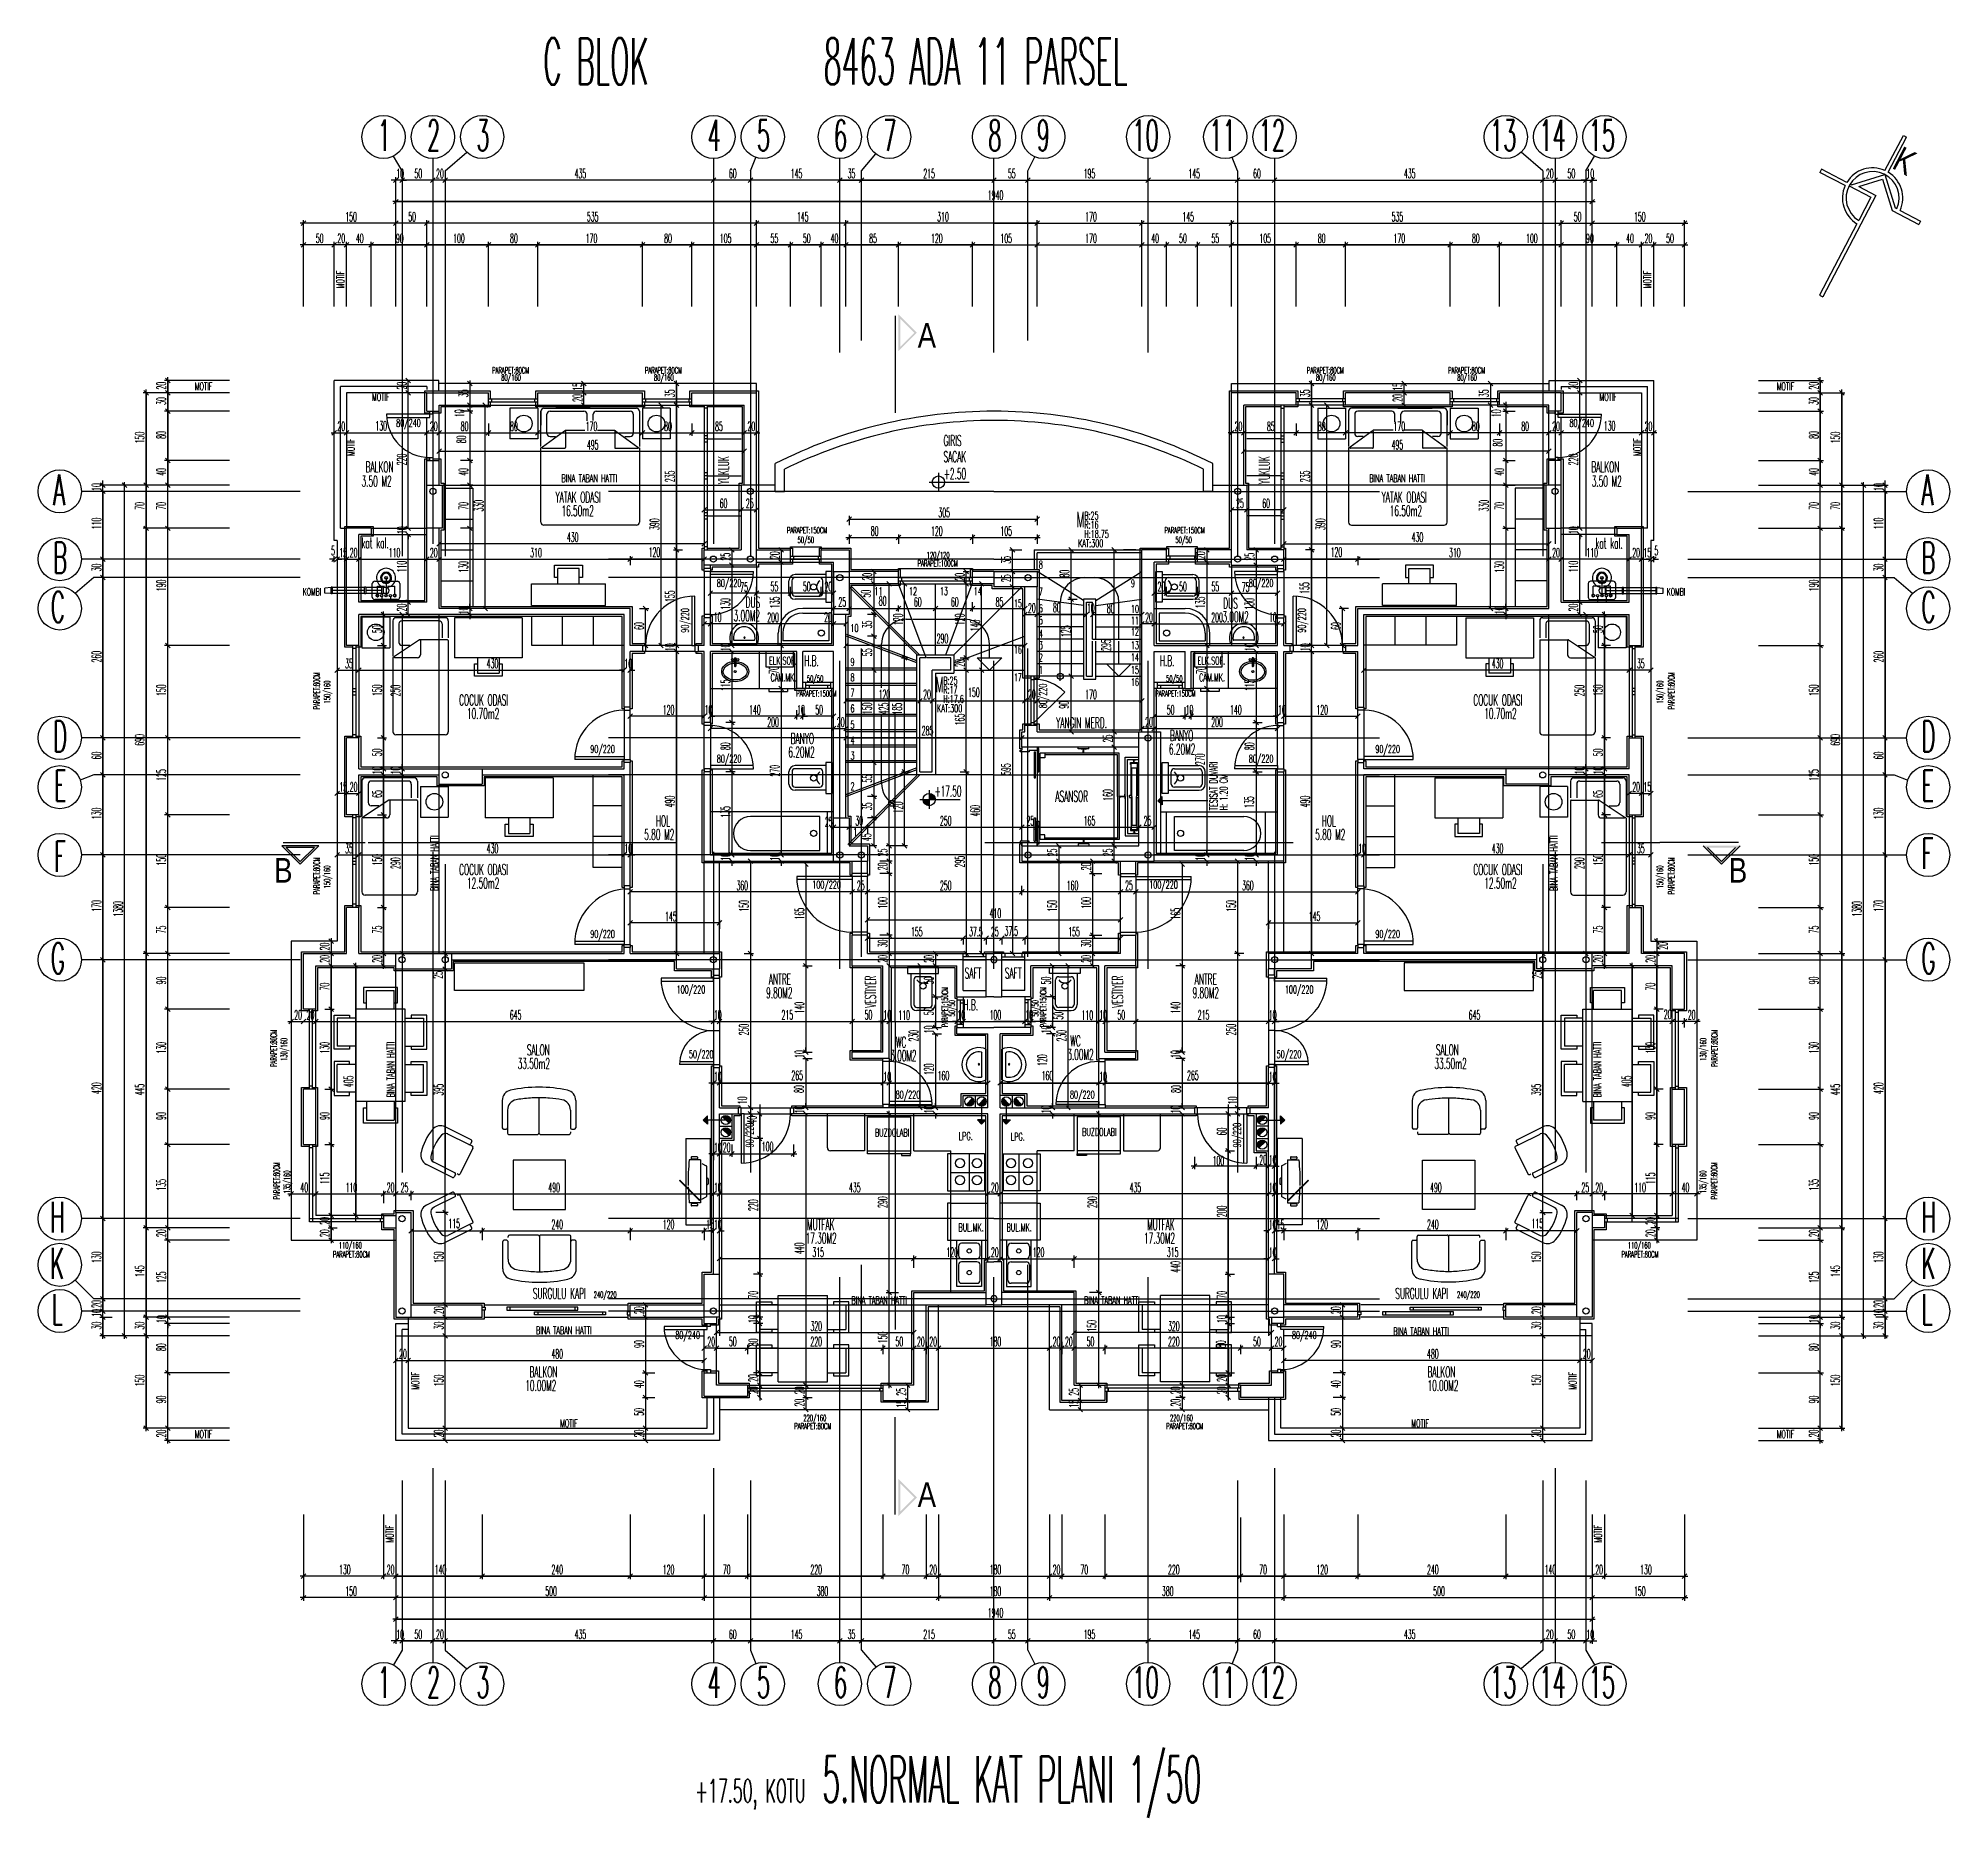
# Model space of a CAD drawing. Extents: x 78 to 306, y -397 to 18.
# Drawn here: x 275.492 to 276.112, y -396.89 to -396.313 of the extents above; entities that cross this region are included whole.
import ezdxf
from ezdxf.enums import TextEntityAlignment as Align

# ---------------------------------------------------------------- set-up
doc = ezdxf.new("R2010")
doc.units = 0
doc.header["$LTSCALE"] = 0.5
doc.header["$MEASUREMENT"] = 0
for name, pattern in [('DASHDOT2', [0.5, 0.25, -0.125, 0, -0.125]), ('DASHED', [0.75, 0.5, -0.25]), ('DOT2', [0.125, 0, -0.125])]:
    doc.linetypes.add(name, pattern=pattern)
doc.layers.get('0').update_dxf_attribs({"linetype": 'CONTINUOUS'})
for name, color, linetype in [('AKS', 5, 'DASHDOT2'), ('ASHADE', 7, 'CONTINUOUS'), ('DUVAR', 6, 'CONTINUOUS'), ('IZDUSUM', 2, 'DOT2'), ('KAPI', 1, 'CONTINUOUS'), ('KOLON', 4, 'CONTINUOUS'), ('MERDIVEN', 3, 'CONTINUOUS'), ('OLCU', 31, 'CONTINUOUS'), ('SIVA', 7, 'CONTINUOUS'), ('TARAMA', 8, 'CONTINUOUS'), ('TEFRIS', 11, 'CONTINUOUS')]:
    doc.layers.add(name, color=color, linetype=linetype)
doc.styles.add('ICMEKAN', font='romans.shx', dxfattribs={"width": 0.55, "height": 0.2})
doc.styles.add('MİMARİ YAZI', font='arial.ttf')
doc.styles.add('OLCU', font='romans.shx', dxfattribs={"width": 0.6, "height": 0.125})
doc.styles.add('OLCUIC', font='ROMANS.SHX', dxfattribs={"width": 0.4, "height": 0.15})

msp = doc.modelspace()

# ---------------------------------------------------------------- texts
at = {"layer": 'KAPI'}
for s, height, rotation, style, width, p in [('K', 0.0081, 332.47256, 'MİMARİ YAZI', 0.8, (276.09299, -396.35452)), ('MOTIF', 0.0025, 90, 'OLCU', 0.5, (275.59134, -396.39372)), ('MOTIF', 0.0025, 90, 'OLCU', 0.5, (276.01534, -396.39372)), ('MOTIF', 0.0025, 360, 'OLCU', 0.5, (275.60038, -396.43021)), ('MOTIF', 0.0025, 0, 'OLCU', 0.5, (275.99849, -396.43021)), ('80/240', 0.0025, 360, 'OLCU', 0.5, (275.60824, -396.4386)), ('80/240', 0.0025, 0, 'OLCU', 0.5, (275.98879, -396.4386)), ('MOTIF', 0.0025, 90, 'OLCU', 0.5, (275.59472, -396.44811)), ('MOTIF', 0.0025, 90, 'OLCU', 0.5, (276.01207, -396.44811)), ('BINA TABAN HATTI', 0.0025, 360, 'OLCU', 0.5, (275.66186, -396.45656)), ('BINA TABAN HATTI', 0.0025, 360, 'OLCU', 0.5, (275.92386, -396.45656)), ('B:25', 0.0025, 360, 'OLCU', 0.5, (275.83142, -396.46866)), ('R:16', 0.0025, 360, 'OLCU', 0.5, (275.83142, -396.47166)), ('KAT:300', 0.0025, 360, 'OLCU', 0.5, (275.8294, -396.47766)), ('H:18.75', 0.0025, 360, 'OLCU', 0.5, (275.83142, -396.47466)), ('8', 0.0025, 360, 'OLCU', 0.5, (275.81667, -396.48456)), ('80/220', 0.0025, 360, 'OLCU', 0.5, (275.71224, -396.4906)), ('9', 0.0025, 360, 'OLCU', 0.5, (275.84654, -396.49066)), ('80/220', 0.0025, 0, 'OLCU', 0.5, (275.88479, -396.4906)), ('11', 0.0025, 360, 'OLCU', 0.5, (275.76336, -396.4932)), ('12', 0.0025, 360, 'OLCU', 0.5, (275.77458, -396.4932)), ('13', 0.0025, 360, 'OLCU', 0.5, (275.78458, -396.4932)), ('14', 0.0025, 360, 'OLCU', 0.5, (275.79558, -396.4932)), ('15', 0.0025, 360, 'OLCU', 0.5, (275.80858, -396.4972)), ('7', 0.0025, 360, 'OLCU', 0.5, (275.81667, -396.49333)), ('90/220', 0.0025, 90, 'OLCU', 0.5, (275.70319, -396.50546)), ('5', 0.0025, 360, 'OLCU', 0.5, (275.81667, -396.50269)), ('6', 0.0025, 360, 'OLCU', 0.5, (275.81667, -396.49875)), ('10', 0.0025, 360, 'OLCU', 0.5, (275.84654, -396.49896)), ('11', 0.0025, 360, 'OLCU', 0.5, (275.84654, -396.50273)), ('90/220', 0.0025, 90, 'OLCU', 0.5, (275.90324, -396.50546)), ('10', 0.0025, 360, 'OLCU', 0.5, (275.75558, -396.5052)), ('4', 0.0025, 360, 'OLCU', 0.5, (275.81667, -396.50704)), ('3', 0.0025, 360, 'OLCU', 0.5, (275.81667, -396.51074)), ('12', 0.0025, 360, 'OLCU', 0.5, (275.84654, -396.50638)), ('13', 0.0025, 360, 'OLCU', 0.5, (275.84654, -396.51075)), ('9', 0.0025, 360, 'OLCU', 0.5, (275.75558, -396.5162)), ('16', 0.0025, 360, 'OLCU', 0.5, (275.80858, -396.5122)), ('2', 0.0025, 360, 'OLCU', 0.5, (275.81667, -396.51475)), ('14', 0.0025, 360, 'OLCU', 0.5, (275.84654, -396.5147)), ('8', 0.0025, 360, 'OLCU', 0.5, (275.75558, -396.5212)), ('B:25', 0.0025, 360, 'OLCU', 0.5, (275.78569, -396.52221)), ('17', 0.0025, 360, 'OLCU', 0.5, (275.80858, -396.5212)), ('1', 0.0025, 360, 'OLCU', 0.5, (275.81667, -396.51874)), ('15', 0.0025, 360, 'OLCU', 0.5, (275.84654, -396.51876)), ('16', 0.0025, 360, 'OLCU', 0.5, (275.84654, -396.52271)), ('7', 0.0025, 360, 'OLCU', 0.5, (275.75558, -396.5262)), ('R:17', 0.0025, 360, 'OLCU', 0.5, (275.78569, -396.52521)), ('H:17.6', 0.0025, 360, 'OLCU', 0.5, (275.78569, -396.52821)), ('80/220', 0.0025, 90, 'OLCU', 0.5, (275.81924, -396.52994)), ('6', 0.0025, 360, 'OLCU', 0.5, (275.75558, -396.53128)), ('KAT:300', 0.0025, 360, 'OLCU', 0.5, (275.78366, -396.53121)), ('5', 0.0025, 360, 'OLCU', 0.5, (275.75558, -396.53652)), ('4', 0.0025, 360, 'OLCU', 0.5, (275.75558, -396.5416)), ('90/220', 0.0025, 360, 'OLCU', 0.5, (275.67119, -396.54446)), ('80/220', 0.0025, 360, 'OLCU', 0.5, (275.71224, -396.5476)), ('3', 0.0025, 360, 'OLCU', 0.5, (275.75558, -396.54661)), ('80/220', 0.0025, 0, 'OLCU', 0.5, (275.88479, -396.5476)), ('90/220', 0.0025, 0, 'OLCU', 0.5, (275.92584, -396.54446)), ('TESISAT DUVARI', 0.0025, 90, 'OLCU', 0.5, (275.87459, -396.56307)), ('2', 0.0025, 360, 'OLCU', 0.5, (275.75558, -396.55653)), ('H: 1.20 CM', 0.0025, 90, 'OLCU', 0.5, (275.87786, -396.56307)), ('1', 0.0025, 360, 'OLCU', 0.5, (275.75651, -396.57136)), ('BINA TABAN HATTI', 0.0025, 90, 'OLCU', 0.5, (275.62191, -396.58927)), ('BINA TABAN HATTI', 0.0025, 90, 'OLCU', 0.5, (275.98488, -396.58927)), ('100/220', 0.0025, 360, 'OLCU', 0.5, (275.74319, -396.58846)), ('100/220', 0.0025, 0, 'OLCU', 0.5, (275.85247, -396.58846)), ('90/220', 0.0025, 360, 'OLCU', 0.5, (275.67119, -396.60446)), ('90/220', 0.0025, 0, 'OLCU', 0.5, (275.92584, -396.60446)), ('100/220', 0.0025, 360, 'OLCU', 0.5, (275.69919, -396.62246)), ('100/220', 0.0025, 0, 'OLCU', 0.5, (275.89647, -396.62246)), ('BINA TABAN HATTI', 0.0025, 90, 'OLCU', 0.5, (275.60767, -396.65622)), ('50/220', 0.0025, 360, 'OLCU', 0.5, (275.70319, -396.64346)), ('50/220', 0.0025, 0, 'OLCU', 0.5, (275.89384, -396.64346)), ('BINA TABAN HATTI', 0.0025, 90, 'OLCU', 0.5, (275.99912, -396.65622)), ('80/220', 0.0025, 360, 'OLCU', 0.5, (275.77024, -396.6566)), ('80/220', 0.0025, 0, 'OLCU', 0.5, (275.82679, -396.6566)), ('90/220', 0.0025, 90, 'OLCU', 0.5, (275.72419, -396.67246)), ('90/220', 0.0025, 90, 'OLCU', 0.5, (275.88224, -396.67246)), ('BINA TABAN HATTI', 0.0025, 360, 'OLCU', 0.5, (275.7559, -396.72336)), ('BINA TABAN HATTI', 0.0025, 0, 'OLCU', 0.5, (275.83136, -396.72336)), ('BINA TABAN HATTI', 0.0025, 360, 'OLCU', 0.5, (275.65358, -396.73311)), ('80/240', 0.0025, 0, 'OLCU', 0.5, (275.69879, -396.7346)), ('80/240', 0.0025, 0, 'OLCU', 0.5, (275.89879, -396.7346)), ('BINA TABAN HATTI', 0.0025, 360, 'OLCU', 0.5, (275.93163, -396.73338)), ('MOTIF', 0.0025, 90, 'OLCU', 0.5, (275.61572, -396.75111)), ('MOTIF', 0.0025, 90, 'OLCU', 0.5, (275.99107, -396.75111)), ('MOTIF', 0.0025, 360, 'OLCU', 0.5, (275.66138, -396.76321)), ('MOTIF', 0.0025, 0, 'OLCU', 0.5, (275.93749, -396.76321)), ('MOTIF', 0.0025, 90, 'OLCU', 0.5, (275.60734, -396.80072)), ('MOTIF', 0.0025, 90, 'OLCU', 0.5, (275.99934, -396.80072))]:
    msp.add_text(s, height=height, rotation=rotation, dxfattribs=dict(at, style=style, width=width)).set_placement(p)
for s, height, style, width, p in [('A', 0.008, 'MİMARİ YAZI', 0.8, (275.77739, -396.41297)), ('MOTIF', 0.0025, 'OLCU', 0.5, (275.54289, -396.42676)), ('MOTIF', 0.0025, 'OLCU', 0.5, (276.05599, -396.42676)), ('B', 0.008, 'MİMARİ YAZI', 0.8, (275.56866, -396.58653)), ('B', 0.008, 'MİMARİ YAZI', 0.8, (276.04049, -396.58653)), ('MOTIF', 0.0025, 'OLCU', 0.5, (275.54289, -396.76676)), ('MOTIF', 0.0025, 'OLCU', 0.5, (276.05599, -396.76676)), ('A', 0.008, 'MİMARİ YAZI', 0.8, (275.77739, -396.78915))]:
    msp.add_text(s, height=height, dxfattribs=dict(at, style=style, width=width)).set_placement(p)
at = {"layer": 'KAPI', "linetype": 'Continuous', "style": 'ICMEKAN', "width": 0.5}
for s, p in [('PARAPET:80CM', (275.63937, -396.42128)), ('80/160', (275.64231, -396.42364)), ('PARAPET:80CM', (275.68894, -396.42128)), ('80/160', (275.69187, -396.42364)), ('PARAPET:80CM', (275.90362, -396.42128)), ('80/160', (275.90656, -396.42364)), ('PARAPET:80CM', (275.94944, -396.42128)), ('80/160', (275.95238, -396.42364)), ('PARAPET:150CM', (275.73499, -396.47318)), ('PARAPET:150CM', (275.85744, -396.47318)), ('50/50', (275.73845, -396.47632)), ('50/50', (275.86098, -396.47632)), ('PARAPET:100CM', (275.77737, -396.4839)), ('120/120', (275.78031, -396.48125)), ('50/50', (275.74145, -396.52132)), ('50/50', (275.85798, -396.52132)), ('PARAPET:150CM', (275.73799, -396.52618)), ('PARAPET:150CM', (275.85444, -396.52618)), ('PARAPET:80CM', (275.58772, -396.70817)), ('110/160', (275.58966, -396.70525)), ('PARAPET:80CM', (276.00566, -396.70817)), ('110/160', (276.00773, -396.70525)), ('240/220', (275.67231, -396.72125)), ('240/220', (275.95231, -396.72125)), ('PARAPET:80CM', (275.73737, -396.7639)), ('220/160', (275.74031, -396.76125)), ('PARAPET:80CM', (275.85801, -396.7639)), ('220/160', (275.85922, -396.76125))]:
    msp.add_text(s, height=0.002, dxfattribs=at).set_placement(p)
for s, p in [('PARAPET:80CM', (275.58348, -396.53033)), ('PARAPET:80CM', (276.02281, -396.53033)), ('150/160', (275.58684, -396.52839)), ('150/160', (276.01916, -396.52839)), ('PARAPET:80CM', (275.58348, -396.59033)), ('150/160', (275.58684, -396.58839)), ('150/160', (276.01916, -396.58839)), ('PARAPET:80CM', (276.02281, -396.59033)), ('PARAPET:150CM', (275.78719, -396.63346)), ('50/50', (275.78948, -396.63)), ('50/50', (275.81652, -396.63)), ('PARAPET:150CM', (275.8191, -396.63346)), ('PARAPET:80CM', (275.56948, -396.64633)), ('130/160', (275.57284, -396.64439)), ('130/160', (276.03316, -396.64439)), ('PARAPET:80CM', (276.03681, -396.64633)), ('PARAPET:80CM', (275.57048, -396.68933)), ('135/160', (275.57384, -396.68739)), ('135/160', (276.0331, -396.68739)), ('PARAPET:80CM', (276.03674, -396.68933))]:
    msp.add_text(s, height=0.002, rotation=90, dxfattribs=at).set_placement(p)
at = {"layer": 'KOLON', "style": 'OLCU'}
for s, height, width, p in [('C BLOK', 0.015, 0.45, (275.65591, -396.32752)), ('8463 ADA 11 PARSEL', 0.015, 0.45, (275.74691, -396.32752)), ('1', 0.01, 0.5, (275.60225, -396.34904)), ('2', 0.01, 0.5, (275.61825, -396.34904)), ('3', 0.01, 0.5, (275.63425, -396.34904)), ('4', 0.01, 0.5, (275.70925, -396.34904)), ('5', 0.01, 0.5, (275.72525, -396.34904)), ('6', 0.01, 0.5, (275.75025, -396.34904)), ('7', 0.01, 0.5, (275.76625, -396.34904)), ('8', 0.01, 0.5, (275.80025, -396.34904)), ('9', 0.01, 0.5, (275.81599, -396.34904)), ('10', 0.01, 0.5, (275.84699, -396.34904)), ('11', 0.01, 0.5, (275.87199, -396.34904)), ('12', 0.01, 0.5, (275.88799, -396.34904)), ('13', 0.01, 0.5, (275.96299, -396.34904)), ('14', 0.01, 0.5, (275.97899, -396.34904)), ('15', 0.01, 0.5, (275.99499, -396.34904)), ('A', 0.01, 0.5, (275.49699, -396.46408)), ('A', 0.01, 0.5, (276.10301, -396.46408)), ('B', 0.01, 0.5, (275.49704, -396.48608)), ('B', 0.01, 0.5, (276.10301, -396.48608)), ('C', 0.01, 0.5, (275.49628, -396.50208)), ('C', 0.01, 0.5, (276.10301, -396.50208)), ('D', 0.01, 0.5, (275.49704, -396.54408)), ('D', 0.01, 0.5, (276.10301, -396.54408)), ('E', 0.01, 0.5, (275.49728, -396.56008)), ('E', 0.01, 0.5, (276.10301, -396.56008)), ('F', 0.01, 0.5, (275.49728, -396.58308)), ('F', 0.01, 0.5, (276.10301, -396.58208)), ('G', 0.01, 0.5, (275.49628, -396.61608)), ('G', 0.01, 0.5, (276.10301, -396.61608)), ('H', 0.01, 0.5, (275.49604, -396.70008)), ('H', 0.01, 0.5, (276.10301, -396.70008)), ('K', 0.01, 0.5, (275.49604, -396.71508)), ('K', 0.01, 0.5, (276.10301, -396.71508)), ('L', 0.01, 0.5, (275.49652, -396.73008)), ('L', 0.01, 0.5, (276.10301, -396.73008)), ('1', 0.01, 0.5, (275.60225, -396.85104)), ('2', 0.01, 0.5, (275.61825, -396.85104)), ('3', 0.01, 0.5, (275.63425, -396.85104)), ('4', 0.01, 0.5, (275.70925, -396.85104)), ('5', 0.01, 0.5, (275.72525, -396.85104)), ('6', 0.01, 0.5, (275.75025, -396.85104)), ('7', 0.01, 0.5, (275.76625, -396.85104)), ('8', 0.01, 0.5, (275.80025, -396.85104)), ('9', 0.01, 0.5, (275.81599, -396.85104)), ('10', 0.01, 0.5, (275.84699, -396.85104)), ('11', 0.01, 0.5, (275.87199, -396.85104)), ('12', 0.01, 0.5, (275.88799, -396.85104)), ('13', 0.01, 0.5, (275.96299, -396.85104)), ('14', 0.01, 0.5, (275.97899, -396.85104)), ('15', 0.01, 0.5, (275.99499, -396.85104)), (' 5.NORMAL KAT PLANI 1/50 ', 0.015, 0.45, (275.74184, -396.88499))]:
    msp.add_text(s, height=height, dxfattribs=dict(at, width=width)).set_placement(p)
at = {"layer": 'MERDIVEN', "linetype": 'ByBlock', "style": 'OLCU', "width": 0.5}
for s, height, p in [('BALKON', 0.0035, (275.59832, -396.45339)), ('BALKON', 0.0035, (275.99588, -396.45339)), ('3.50 M2', 0.0035, (275.59701, -396.45804)), ('3.50 M2', 0.0035, (275.99602, -396.45804)), ('YATAK ODASI', 0.0035, (275.65993, -396.46321)), ('16.50m2', 0.0035, (275.66186, -396.46761)), ('YATAK ODASI', 0.0035, (275.92786, -396.46321)), ('16.50m2', 0.0035, (275.93051, -396.46761)), ('kat kal.', 0.0035, (275.59698, -396.47802)), ('kat kal.', 0.0035, (275.99721, -396.47812)), ('DUS', 0.0035, (275.72158, -396.49727)), ('DUS', 0.0035, (275.8765, -396.49762)), ('3.00M2 ', 0.0035, (275.71769, -396.50167)), ('3.00M2 ', 0.0035, (275.87623, -396.50202)), ('H.B.', 0.0035, (275.74059, -396.51628)), ('H.B.', 0.0035, (275.85595, -396.51628)), ('COCUK ODASI', 0.0035, (275.62867, -396.52903)), ('COCUK ODASI', 0.0035, (275.95762, -396.52903)), ('10.70m2', 0.0035, (275.63121, -396.53343)), ('YANGIN MERD.', 0.0035, (275.82229, -396.53641)), ('10.70m2', 0.0035, (275.96117, -396.53343)), ('BANYO', 0.0035, (275.7362, -396.54153)), ('BANYO', 0.0035, (275.85922, -396.54056)), ('6.20M2', 0.0035, (275.73545, -396.54593)), ('6.20M2', 0.0035, (275.85889, -396.54496)), ('ASANSOR', 0.0035, (275.82206, -396.56028)), ('5.80 M2', 0.0035, (275.6887, -396.57268)), ('HOL', 0.0035, (275.69249, -396.56828)), ('5.80 M2', 0.0035, (275.90634, -396.57268)), ('HOL', 0.0035, (275.90847, -396.56828)), ('COCUK ODASI', 0.0035, (275.62867, -396.58403)), ('COCUK ODASI', 0.0035, (275.95762, -396.58403)), ('12.50m2', 0.0035, (275.63121, -396.58843)), ('12.50m2', 0.0035, (275.96117, -396.58843)), ('ANTRE', 0.0035, (275.72913, -396.61963)), ('SAFT', 0.0035, (275.79265, -396.61764)), ('SAFT', 0.0035, (275.80569, -396.61764)), ('ANTRE', 0.0035, (275.86724, -396.61963)), ('9.80M2', 0.0035, (275.72824, -396.62403)), ('H.B.', 0.0035, (275.79225, -396.62796)), ('9.80M2', 0.0035, (275.86655, -396.62403)), ('WC', 0.0035, (275.77034, -396.64004)), ('WC', 0.0035, (275.82691, -396.63965)), ('33.50m2', 0.0035, (275.64764, -396.64697)), ('SALON', 0.0035, (275.65064, -396.64257)), ('3.00M2', 0.0035, (275.76848, -396.64444)), ('3.00M2', 0.0035, (275.82593, -396.64405)), ('33.50m2', 0.0035, (275.94498, -396.64697)), ('SALON', 0.0035, (275.94548, -396.64257)), ('17.30M2', 0.0035, (275.74106, -396.70368)), ('MUTFAK', 0.0035, (275.74149, -396.69928)), ('17.30M2', 0.0035, (275.85081, -396.70368)), ('MUTFAK', 0.0035, (275.8518, -396.69928)), ('SURGULU KAPI', 0.0035, (275.65258, -396.7216)), ('SURGULU KAPI', 0.0035, (275.93229, -396.7216)), ('BALKON', 0.0035, (275.65148, -396.74706)), ('BALKON', 0.0035, (275.94272, -396.74706)), ('10.00M2', 0.0035, (275.65012, -396.75146)), ('10.00M2', 0.0035, (275.94275, -396.75146)), ('+17.50, KOTU', 0.0075, (275.70521, -396.885))]:
    msp.add_text(s, height=height, dxfattribs=at).set_placement(p)
for s, p in [('YUKLUK', (275.71616, -396.45724)), ('YUKLUK', (275.89151, -396.45724)), ('VESTIYER', (275.76382, -396.62715)), ('VESTIYER', (275.84397, -396.62715))]:
    msp.add_text(s, height=0.0035, rotation=90, dxfattribs=at).set_placement(p)
at = {"layer": 'MERDIVEN', "style": 'OLCU', "width": 0.5}
for s, height, p in [('M', 0.005, (275.82892, -396.47118)), ('M', 0.005, (275.78319, -396.52473)), ('+17.50', 0.0035, (275.7829, -396.55859))]:
    msp.add_text(s, height=height, dxfattribs=at).set_placement(p)
at = {"layer": 'OLCU', "style": 'OLCUIC', "width": 0.4}
for s, p in [('10', (275.60829, -396.35796)), ('50', (275.61417, -396.35796)), ('20', (275.62117, -396.35796)), ('435', (275.6661, -396.35796)), ('60', (275.71617, -396.35796)), ('145', (275.73622, -396.35796)), ('35', (275.75467, -396.35796)), ('215', (275.77922, -396.35796)), ('55', (275.80667, -396.35796)), ('195', (275.83122, -396.35796)), ('145', (275.86522, -396.35796)), ('60', (275.88617, -396.35796)), ('435', (275.9351, -396.35796)), ('20', (275.98117, -396.35796)), ('50', (275.98817, -396.35796)), ('10', (275.99429, -396.35796)), ('1940', (275.80014, -396.36496)), ('150', (275.59172, -396.37196)), ('50', (275.61217, -396.37196)), ('535', (275.6701, -396.37196)), ('145', (275.73822, -396.37196)), ('310', (275.78372, -396.37196)), ('170', (275.83172, -396.37196)), ('145', (275.86322, -396.37196)), ('535', (275.9311, -396.37196)), ('50', (275.99017, -396.37196)), ('150', (276.00972, -396.37196)), ('50', (275.58217, -396.37896)), ('20', (275.58917, -396.37896)), ('40', (275.59517, -396.37896)), ('90', (275.60817, -396.37896)), ('100', (275.62672, -396.37896)), ('80', (275.64517, -396.37896)), ('170', (275.66972, -396.37896)), ('80', (275.69517, -396.37896)), ('105', (275.71322, -396.37896)), ('55', (275.72967, -396.37896)), ('50', (275.74017, -396.37896)), ('40', (275.74917, -396.37896)), ('85', (275.76167, -396.37896)), ('120', (275.78172, -396.37896)), ('105', (275.80422, -396.37896)), ('170', (275.83172, -396.37896)), ('40', (275.85317, -396.37896)), ('50', (275.86217, -396.37896)), ('55', (275.87267, -396.37896)), ('105', (275.88822, -396.37896)), ('80', (275.90717, -396.37896)), ('170', (275.93172, -396.37896)), ('80', (275.95717, -396.37896)), ('100', (275.97472, -396.37896)), ('90', (275.99417, -396.37896)), ('40', (276.00717, -396.37896)), ('20', (276.01317, -396.37896)), ('50', (276.02017, -396.37896)), ('20', (275.58917, -396.43996)), ('130', (275.6015, -396.4398)), ('20', (275.61917, -396.43996)), ('80', (275.62917, -396.43996)), ('80', (275.64517, -396.43996)), ('170', (275.66972, -396.43996)), ('80', (275.69517, -396.43996)), ('85', (275.71167, -396.43996)), ('20', (275.72217, -396.43996)), ('20', (275.88017, -396.43996)), ('85', (275.89067, -396.43996)), ('80', (275.90717, -396.43996)), ('170', (275.93172, -396.43996)), ('80', (275.95717, -396.43996)), ('80', (275.97317, -396.43996)), ('20', (275.98317, -396.43996)), ('130', (275.99993, -396.4398)), ('20', (276.01317, -396.43996)), ('495', (275.6701, -396.44596)), ('495', (275.9311, -396.44596)), ('60', (275.71317, -396.46496)), ('25', (275.72167, -396.46496)), ('305', (275.7841, -396.46796)), ('25', (275.88067, -396.46496)), ('60', (275.88917, -396.46496)), ('80', (275.76217, -396.47396)), ('120', (275.78172, -396.47396)), ('105', (275.80422, -396.47396)), ('5', (275.58714, -396.48029)), ('430', (275.6636, -396.47596)), ('430', (275.9376, -396.47596)), ('5', (276.01635, -396.48029)), ('15', (275.58979, -396.48096)), ('20', (275.59317, -396.48096)), ('110', (275.60583, -396.48096)), ('20', (275.61917, -396.48096)), ('310', (275.65172, -396.48096)), ('120', (275.69012, -396.48076)), ('120', (275.91131, -396.48076)), ('310', (275.94972, -396.48096)), ('20', (275.98317, -396.48096)), ('110', (275.99428, -396.48097)), ('20', (276.00917, -396.48096)), ('15', (276.01279, -396.48096)), ('75', (275.71986, -396.49214)), ('55', (275.72967, -396.49196)), ('50', (275.74017, -396.49196)), ('20', (275.74717, -396.49196)), ('20', (275.85517, -396.49196)), ('50', (275.86217, -396.49196)), ('55', (275.87267, -396.49196)), ('75', (275.88249, -396.49214)), ('25', (275.75167, -396.49696)), ('80', (275.76475, -396.4966)), ('60', (275.77617, -396.49696)), ('60', (275.78817, -396.49696)), ('85', (275.80267, -396.49696)), ('20', (275.81317, -396.49896)), ('80', (275.82125, -396.49876)), ('10', (275.83229, -396.49896)), ('80', (275.83873, -396.49905)), ('10', (275.71124, -396.50193)), ('200', (275.7286, -396.50196)), ('20', (275.74704, -396.50192)), ('20', (275.85117, -396.50196)), ('200', (275.8726, -396.50196)), ('10', (275.89133, -396.50193)), ('290', (275.78354, -396.50881)), ('35', (275.59167, -396.51696)), ('430', (275.6376, -396.51696)), ('10', (275.68229, -396.51696)), ('430', (275.9636, -396.51696)), ('35', (276.01067, -396.51696)), ('120', (275.76472, -396.52696)), ('20', (275.77917, -396.52696)), ('150', (275.79375, -396.52627)), ('20', (275.81317, -396.52696)), ('170', (275.83172, -396.52696)), ('120', (275.69472, -396.53196)), ('10', (275.70829, -396.53196)), ('140', (275.72272, -396.53196)), ('200', (275.7286, -396.53596)), ('10', (275.73829, -396.53196)), ('50', (275.74417, -396.53196)), ('20', (275.75117, -396.53596)), ('20', (275.85117, -396.53596)), ('50', (275.85817, -396.53196)), ('10', (275.86429, -396.53196)), ('200', (275.8726, -396.53596)), ('140', (275.87872, -396.53196)), ('10', (275.89429, -396.53196)), ('120', (275.90672, -396.53196)), ('285', (275.77871, -396.53871)), ('15', (275.58979, -396.55696)), ('20', (275.59317, -396.55696)), ('20', (276.00917, -396.55696)), ('15', (276.01279, -396.55696)), ('25', (275.74732, -396.5683)), ('30', (275.75717, -396.56796)), ('250', (275.7846, -396.56796)), ('25', (275.81267, -396.56796)), ('165', (275.83122, -396.56796)), ('25', (275.85067, -396.56796)), ('35', (275.59167, -396.57696)), ('430', (275.6376, -396.57696)), ('10', (275.68229, -396.57696)), ('10', (275.92029, -396.57696)), ('430', (275.9636, -396.57696)), ('35', (276.01067, -396.57696)), ('360', (275.7186, -396.58896)), ('25', (275.75767, -396.58896)), ('250', (275.7846, -396.58896)), ('160', (275.82572, -396.58896)), ('25', (275.84467, -396.58896)), ('360', (275.8826, -396.58896)), ('410', (275.80072, -396.59796)), ('145', (275.69544, -396.59903)), ('155', (275.77522, -396.60396)), ('37.5', (275.79407, -396.60396)), ('25', (275.80117, -396.60396)), ('37.5', (275.80555, -396.60375)), ('155', (275.82622, -396.60396)), ('145', (275.90422, -396.59896)), ('20', (275.57517, -396.63096)), ('20', (275.57917, -396.63096)), ('645', (275.6451, -396.63096)), ('10', (275.71129, -396.63096)), ('215', (275.73322, -396.63096)), ('50', (275.76017, -396.63096)), ('10', (275.76629, -396.63096)), ('110', (275.77113, -396.63105)), ('10', (275.79029, -396.63096)), ('100', (275.80072, -396.63096)), ('10', (275.81229, -396.63096)), ('110', (275.83053, -396.63105)), ('10', (275.83629, -396.63096)), ('50', (275.84217, -396.63096)), ('215', (275.86822, -396.63096)), ('10', (275.89129, -396.63096)), ('645', (275.9561, -396.63096)), ('20', (276.01938, -396.63077)), ('20', (276.02717, -396.63096)), ('10', (275.71129, -396.65096)), ('265', (275.73643, -396.65058)), ('10', (275.76629, -396.65096)), ('160', (275.78386, -396.65067)), ('160', (275.81757, -396.65067)), ('10', (275.83629, -396.65096)), ('265', (275.86477, -396.65058)), ('10', (275.89129, -396.65096)), ('10', (275.71129, -396.67396)), ('20', (275.71417, -396.67396)), ('100', (275.72684, -396.67367)), ('100', (275.87303, -396.67828)), ('20', (275.88817, -396.67796)), ('10', (275.89129, -396.67796)), ('40', (275.57717, -396.68696)), ('110', (275.59183, -396.68696)), ('20', (275.60517, -396.68696)), ('25', (275.60967, -396.68696)), ('490', (275.6576, -396.68696)), ('10', (275.71129, -396.68696)), ('435', (275.7551, -396.68696)), ('20', (275.80117, -396.68696)), ('435', (275.8461, -396.68696)), ('10', (275.89129, -396.68696)), ('490', (275.9436, -396.68696)), ('25', (275.99267, -396.68696)), ('20', (275.99717, -396.68696)), ('110', (276.00983, -396.68696)), ('40', (276.02517, -396.68696)), ('115', (275.62517, -396.69863)), ('240', (275.6586, -396.69896)), ('120', (275.69472, -396.69896)), ('15', (275.70879, -396.69896)), ('10', (275.71129, -396.69896)), ('10', (275.89129, -396.69896)), ('15', (275.89379, -396.69896)), ('120', (275.90672, -396.69896)), ('240', (275.9426, -396.69896)), ('115', (275.97649, -396.69863)), ('315', (275.74322, -396.70796)), ('120', (275.78672, -396.70796)), ('20', (275.80117, -396.70796)), ('120', (275.81472, -396.70796)), ('315', (275.85822, -396.70796)), ('10', (275.89129, -396.70796)), ('320', (275.7426, -396.73196)), ('320', (275.8586, -396.73196)), ('20', (275.60917, -396.74096)), ('480', (275.6586, -396.74096)), ('20', (275.70917, -396.73696)), ('50', (275.71617, -396.73696)), ('220', (275.7426, -396.73696)), ('50', (275.77017, -396.73696)), ('20', (275.77717, -396.73696)), ('20', (275.78117, -396.73696)), ('180', (275.80072, -396.73696)), ('20', (275.82117, -396.73696)), ('20', (275.82517, -396.73696)), ('50', (275.83217, -396.73696)), ('220', (275.8586, -396.73696)), ('50', (275.88617, -396.73696)), ('20', (275.89317, -396.73696)), ('480', (275.9426, -396.74096)), ('20', (275.99317, -396.74096)), ('130', (275.58972, -396.81096)), ('20', (275.60517, -396.81096)), ('140', (275.62072, -396.81096)), ('240', (275.6586, -396.81096)), ('120', (275.69472, -396.81096)), ('70', (275.71417, -396.81096)), ('220', (275.7426, -396.81096)), ('70', (275.77217, -396.81096)), ('20', (275.78117, -396.81096)), ('180', (275.80072, -396.81096)), ('20', (275.82117, -396.81096)), ('70', (275.83017, -396.81096)), ('220', (275.8586, -396.81096)), ('70', (275.88817, -396.81096)), ('120', (275.90672, -396.81096)), ('240', (275.9426, -396.81096)), ('140', (275.98072, -396.81096)), ('20', (275.99717, -396.81096)), ('130', (276.01172, -396.81096)), ('150', (275.59172, -396.81796)), ('500', (275.6566, -396.81796)), ('380', (275.7446, -396.81796)), ('180', (275.80072, -396.81796)), ('380', (275.8566, -396.81796)), ('500', (275.9446, -396.81796)), ('150', (276.00972, -396.81796)), ('1940', (275.80014, -396.82496)), ('10', (275.60829, -396.83196)), ('50', (275.61417, -396.83196)), ('20', (275.62117, -396.83196)), ('435', (275.6661, -396.83196)), ('60', (275.71617, -396.83196)), ('145', (275.73622, -396.83196)), ('35', (275.75467, -396.83196)), ('215', (275.77922, -396.83196)), ('55', (275.80667, -396.83196)), ('195', (275.83122, -396.83196)), ('145', (275.86522, -396.83196)), ('60', (275.88617, -396.83196)), ('435', (275.9351, -396.83196)), ('20', (275.98117, -396.83196)), ('50', (275.98817, -396.83196)), ('10', (275.99429, -396.83196))]:
    msp.add_text(s, height=0.003, dxfattribs=at).set_placement(p)
for s, p in [('20', (275.53354, -396.42653)), ('20', (275.61154, -396.42653)), ('35', (275.63154, -396.42903)), ('15', (275.66854, -396.42692)), ('35', (275.69854, -396.42903)), ('35', (275.90454, -396.42903)), ('15', (275.93454, -396.42692)), ('35', (275.96254, -396.42903)), ('20', (275.99154, -396.42653)), ('20', (276.06954, -396.42653)), ('30', (275.53354, -396.43153)), ('10', (275.6303, -396.43549)), ('20', (275.66854, -396.43053)), ('20', (275.93454, -396.43053)), ('10', (275.96654, -396.43549)), ('30', (276.06954, -396.43153)), ('150', (275.52654, -396.44399)), ('80', (275.53354, -396.44253)), ('80', (275.63087, -396.44395)), ('80', (275.96701, -396.44503)), ('80', (276.06954, -396.44253)), ('150', (276.07654, -396.44399)), ('40', (275.53354, -396.45453)), ('220', (275.61154, -396.4511)), ('40', (275.63154, -396.45453)), ('40', (275.96754, -396.45453)), ('220', (275.99154, -396.4511)), ('40', (276.06954, -396.45453)), ('10', (275.51254, -396.45942)), ('235', (275.69854, -396.4566)), ('235', (275.90454, -396.4566)), ('10', (276.09054, -396.45942)), ('70', (275.52654, -396.46553)), ('70', (275.53354, -396.46553)), ('70', (275.63154, -396.46553)), ('330', (275.63654, -396.4661)), ('330', (275.96254, -396.4661)), ('70', (275.96754, -396.46553)), ('70', (276.06954, -396.46553)), ('70', (276.07654, -396.46553)), ('110', (275.51254, -396.47187)), ('390', (275.69354, -396.4721)), ('390', (275.90954, -396.4721)), ('110', (276.09054, -396.47187)), ('10', (275.61154, -396.47342)), ('10', (275.99154, -396.47342)), ('30', (275.51254, -396.48553)), ('110', (275.61154, -396.48587)), ('130', (275.63154, -396.48599)), ('25', (275.71654, -396.48203)), ('20', (275.73254, -396.48153)), ('35', (275.80754, -396.48303)), ('20', (275.87054, -396.48153)), ('25', (275.88654, -396.48203)), ('130', (275.96754, -396.48599)), ('110', (275.99154, -396.48587)), ('30', (276.09054, -396.48553)), ('190', (275.53354, -396.49199)), ('20', (275.76254, -396.48853)), ('20', (275.79254, -396.48853)), ('25', (275.80754, -396.48903)), ('80', (275.82654, -396.48753)), ('155', (275.90432, -396.49282)), ('190', (276.06954, -396.49199)), ('155', (275.69854, -396.49549)), ('130', (275.71654, -396.49799)), ('135', (275.73254, -396.49749)), ('50', (275.76207, -396.49402)), ('135', (275.87054, -396.49749)), ('130', (275.88654, -396.49799)), ('20', (275.61154, -396.49853)), ('10', (275.63154, -396.49942)), ('35', (275.76254, -396.50403)), ('120', (275.77254, -396.50299)), ('120', (275.79254, -396.50299)), ('140', (275.79754, -396.50499)), ('10', (275.96754, -396.49942)), ('20', (275.99154, -396.49853)), ('50', (275.60354, -396.50553)), ('60', (275.68854, -396.50453)), ('125', (275.82691, -396.50683)), ('295', (275.84003, -396.51135)), ('60', (275.91454, -396.50453)), ('50', (275.99954, -396.50553)), ('260', (275.51254, -396.5151)), ('10', (275.69854, -396.51142)), ('10', (275.71654, -396.51142)), ('55', (275.76254, -396.51303)), ('20', (275.79254, -396.51653)), ('10', (275.88654, -396.51142)), ('10', (275.90454, -396.51142)), ('260', (276.09054, -396.5151)), ('70', (275.73222, -396.51882)), ('70', (275.87087, -396.51882)), ('150', (275.53354, -396.52599)), ('150', (275.60354, -396.52599)), ('250', (275.60954, -396.5261)), ('115', (275.71654, -396.52437)), ('115', (275.88654, -396.52437)), ('250', (275.99354, -396.5261)), ('150', (275.99954, -396.52599)), ('150', (276.06954, -396.52599)), ('150', (275.76247, -396.53187)), ('425', (275.76781, -396.53193)), ('185', (275.77224, -396.53197)), ('165', (275.79254, -396.53549)), ('90', (275.82632, -396.5301)), ('690', (275.52654, -396.5421)), ('25', (275.84054, -396.54103)), ('690', (276.07654, -396.5421)), ('60', (275.51254, -396.54653)), ('50', (275.60354, -396.54553)), ('80', (275.71654, -396.54353)), ('270', (275.87047, -396.5484)), ('80', (275.88654, -396.54353)), ('50', (275.99954, -396.54553)), ('60', (276.09054, -396.54653)), ('125', (275.53354, -396.55349)), ('10', (275.60354, -396.55142)), ('10', (275.60954, -396.55142)), ('270', (275.73254, -396.5521)), ('595', (275.80754, -396.5516)), ('10', (275.99354, -396.55142)), ('10', (275.99954, -396.55142)), ('125', (276.06954, -396.55349)), ('65', (275.60354, -396.55903)), ('55', (275.76254, -396.55403)), ('160', (275.84054, -396.55999)), ('65', (275.99954, -396.55903)), ('130', (275.51254, -396.56599)), ('490', (275.69854, -396.5621)), ('135', (275.71654, -396.56549)), ('35', (275.76254, -396.56303)), ('120', (275.77254, -396.56399)), ('460', (275.79754, -396.5651)), ('135', (275.8864, -396.56228)), ('490', (275.90454, -396.5621)), ('490', (275.90454, -396.5621)), ('130', (276.09054, -396.56599)), ('45', (275.7623, -396.57304)), ('25', (275.76754, -396.57803)), ('25', (275.82254, -396.57803)), ('25', (275.84054, -396.57803)), ('150', (275.53354, -396.58099)), ('150', (275.60354, -396.58099)), ('290', (275.60954, -396.5821)), ('10', (275.71654, -396.57942)), ('10', (275.73254, -396.57942)), ('20', (275.76754, -396.58253)), ('295', (275.79254, -396.5816)), ('20', (275.83354, -396.58253)), ('10', (275.87054, -396.57942)), ('10', (275.87054, -396.57942)), ('10', (275.88654, -396.57942)), ('10', (275.88654, -396.57942)), ('290', (275.99354, -396.5821)), ('150', (275.99954, -396.58099)), ('150', (276.06954, -396.58099)), ('170', (275.51254, -396.59599)), ('1380', (275.51954, -396.59756)), ('150', (275.72254, -396.59599)), ('100', (275.76754, -396.59499)), ('150', (275.82254, -396.59599)), ('100', (275.83354, -396.59499)), ('150', (275.88054, -396.59599)), ('1380', (276.08354, -396.59756)), ('170', (276.09054, -396.59599)), ('75', (275.53354, -396.60303)), ('75', (275.60354, -396.60303)), ('165', (275.74054, -396.59849)), ('165', (275.86254, -396.59849)), ('75', (275.99954, -396.60303)), ('75', (276.06954, -396.60303)), ('20', (275.58654, -396.60853)), ('30', (275.76754, -396.60753)), ('30', (275.83354, -396.60753)), ('20', (276.02055, -396.60832)), ('20', (275.58654, -396.61253)), ('20', (275.60354, -396.61253)), ('20', (275.76754, -396.61253)), ('20', (275.78254, -396.61253)), ('20', (275.83354, -396.61253)), ('20', (275.99954, -396.61253)), ('20', (276.01654, -396.61253)), ('90', (275.53354, -396.61953)), ('70', (275.58654, -396.62153)), ('25', (275.6233, -396.61771)), ('50', (275.78254, -396.61953)), ('50', (275.82054, -396.61953)), ('25', (275.97979, -396.61771)), ('70', (276.01654, -396.62153)), ('90', (276.06954, -396.61953)), ('140', (275.74054, -396.62899)), ('140', (275.86254, -396.62899)), ('50', (275.78254, -396.62953)), ('50', (275.82453, -396.63098)), ('250', (275.72254, -396.6361)), ('230', (275.77754, -396.6381)), ('10', (275.78254, -396.63542)), ('10', (275.82054, -396.63542)), ('230', (275.82554, -396.6381)), ('250', (275.88054, -396.6361)), ('130', (275.53354, -396.64199)), ('130', (275.58654, -396.64199)), ('10', (275.74054, -396.64342)), ('120', (275.81928, -396.64603)), ('10', (275.86254, -396.64342)), ('130', (276.01654, -396.64199)), ('130', (276.06954, -396.64199)), ('405', (275.5943, -396.65293)), ('120', (275.78254, -396.64899)), ('405', (276.00879, -396.65293)), ('420', (275.51254, -396.6551)), ('445', (275.52654, -396.6556)), ('395', (275.62354, -396.6556)), ('10', (275.72201, -396.65845)), ('80', (275.74037, -396.65478)), ('80', (275.86272, -396.65478)), ('10', (275.88107, -396.65845)), ('395', (275.97954, -396.6556)), ('445', (276.07654, -396.6556)), ('420', (276.09054, -396.6551)), ('90', (275.53354, -396.66353)), ('90', (275.58654, -396.66353)), ('40', (275.72512, -396.66473)), ('10', (275.74054, -396.66142)), ('10', (275.78254, -396.66142)), ('10', (275.82054, -396.66142)), ('10', (275.86254, -396.66142)), ('90', (276.01654, -396.66353)), ('90', (276.06954, -396.66353)), ('60', (275.87754, -396.66853)), ('115', (275.58654, -396.68437)), ('115', (276.01654, -396.68437)), ('135', (275.53354, -396.68649)), ('135', (276.06954, -396.68649)), ('220', (275.72554, -396.6931)), ('290', (275.76754, -396.6921)), ('290', (275.83554, -396.6921)), ('200', (275.87754, -396.6951)), ('20', (275.53354, -396.70153)), ('20', (275.58654, -396.69753)), ('20', (275.58654, -396.70153)), ('20', (276.01654, -396.69753)), ('20', (276.01654, -396.70153)), ('20', (276.06954, -396.70153)), ('440', (275.74054, -396.7071)), ('130', (275.51254, -396.70999)), ('145', (275.52654, -396.71449)), ('150', (275.62354, -396.70999)), ('440', (275.86254, -396.7131)), ('150', (275.97954, -396.70999)), ('145', (276.07654, -396.71449)), ('130', (276.09054, -396.70999)), ('125', (275.53354, -396.71649)), ('125', (276.06954, -396.71649)), ('20', (275.51254, -396.72453)), ('10', (275.51254, -396.72742)), ('20', (275.62354, -396.72653)), ('20', (275.68854, -396.72653)), ('70', (275.72554, -396.72153)), ('70', (275.87754, -396.72153)), ('20', (275.91454, -396.72653)), ('20', (275.97954, -396.72653)), ('20', (276.09054, -396.72453)), ('10', (276.09054, -396.72742)), ('30', (275.51254, -396.73153)), ('30', (275.52654, -396.73153)), ('10', (275.53354, -396.72942)), ('30', (275.62354, -396.73153)), ('10', (275.72554, -396.72942)), ('150', (275.83532, -396.73225)), ('10', (275.87754, -396.72942)), ('30', (275.97954, -396.73153)), ('10', (276.06954, -396.72942)), ('30', (276.07654, -396.73153)), ('30', (276.09054, -396.73153)), ('80', (275.53354, -396.73853)), ('90', (275.68854, -396.73753)), ('80', (275.72558, -396.73698)), ('150', (275.76754, -396.73599)), ('80', (275.87725, -396.73754)), ('90', (275.91454, -396.73753)), ('80', (276.06954, -396.73853)), ('150', (275.52654, -396.74999)), ('150', (275.62354, -396.74999)), ('40', (275.68854, -396.75053)), ('20', (275.72554, -396.74853)), ('20', (275.87754, -396.74853)), ('40', (275.91454, -396.75053)), ('150', (275.97954, -396.74999)), ('150', (276.07654, -396.74999)), ('90', (275.53354, -396.75553)), ('20', (275.72554, -396.75253)), ('20', (275.74054, -396.75253)), ('20', (275.74054, -396.75653)), ('25', (275.77354, -396.75303)), ('15', (275.77354, -396.75692)), ('25', (275.82954, -396.75303)), ('15', (275.82954, -396.75692)), ('20', (275.86254, -396.75253)), ('20', (275.86254, -396.75653)), ('20', (275.87754, -396.75253)), ('90', (276.06954, -396.75553)), ('50', (275.68854, -396.75953)), ('50', (275.91454, -396.75953)), ('20', (275.53354, -396.76653)), ('20', (275.62354, -396.76653)), ('20', (275.68854, -396.76653)), ('20', (275.91454, -396.76653)), ('20', (275.97954, -396.76653)), ('20', (276.06954, -396.76653))]:
    msp.add_text(s, height=0.003, rotation=90, dxfattribs=at).set_placement(p)
at = {"layer": 'TARAMA', "style": 'OLCU', "width": 0.5}
for s, p in [('GIRIS', (275.78577, -396.44482)), ('SACAK', (275.78577, -396.45004)), ('+2.50', (275.7859, -396.45559))]:
    msp.add_text(s, height=0.0035, dxfattribs=at).set_placement(p)
at = {"layer": 'TEFRIS', "ltscale": 1.4, "style": 'OLCU', "width": 0.5}
for p in [(275.58092, -396.49213), (276.02336, -396.49213)]:
    msp.add_text('KOMBI', height=0.0024, dxfattribs=at).set_placement(p, align=Align.MIDDLE)
at = {"layer": 'TEFRIS', "style": 'OLCU', "width": 0.5}
for s, p in [('ELK.SOF.', (275.72916, -396.51579)), ('ELK.SOF.', (275.86816, -396.51579)), ('CAM.MK.', (275.72968, -396.52122)), ('CAM.MK.', (275.86868, -396.52122))]:
    msp.add_text(s, height=0.0025, rotation=360, dxfattribs=at).set_placement(p)
for s, p in [('BUZDOLABI', (275.76352, -396.66891)), ('LPG.', (275.79071, -396.67005)), ('LPG.', (275.80761, -396.67026)), ('BUZDOLABI', (275.83074, -396.66869)), ('BUL.MK.', (275.79062, -396.69969)), ('BUL.MK.', (275.80622, -396.69969))]:
    msp.add_text(s, height=0.0025, dxfattribs=at).set_placement(p)

# ---------------------------------------------------------------- hatches: boundary and pattern name
at = {"layer": 'KAPI'}
h = msp.add_hatch(color=256, dxfattribs=at)
h.paths.add_polyline_path([(275.77114, -396.41408), (275.77114, -396.40208), (275.77714, -396.40808)])
h.paths.add_polyline_path([(275.77174, -396.41264), (275.7763, -396.40808), (275.77174, -396.40353)], flags=16)
at = {"layer": 'KAPI', "ltscale": 1.4}
for points in [[(275.85666, -396.56134), (275.85666, -396.55998), (275.85666, -396.55862), (275.85533, -396.55998)], [(275.70918, -396.66492), (275.70918, -396.66356), (275.70918, -396.6622), (275.70785, -396.66356)], [(275.7995, -396.66353), (275.79814, -396.66353), (275.79679, -396.66353), (275.79814, -396.66486)], [(275.80479, -396.66353), (275.80614, -396.66353), (275.8075, -396.66353), (275.80614, -396.66486)], [(275.89511, -396.66492), (275.89511, -396.66356), (275.89511, -396.6622), (275.89644, -396.66356)]]:
    msp.add_hatch(color=256, dxfattribs=at).paths.add_polyline_path(points)
at = {"layer": 'KAPI'}
h = msp.add_hatch(color=256, dxfattribs=at)
h.paths.add_polyline_path([(275.58314, -396.57456), (275.57114, -396.57456), (275.57714, -396.58056)])
h.paths.add_polyline_path([(275.5817, -396.57516), (275.57714, -396.57971), (275.57259, -396.57516)], flags=16)
h = msp.add_hatch(color=256, dxfattribs=at)
h.paths.add_polyline_path([(276.03214, -396.57456), (276.04414, -396.57456), (276.03814, -396.58056)])
h.paths.add_polyline_path([(276.03359, -396.57516), (276.03814, -396.57971), (276.0427, -396.57516)], flags=16)
h = msp.add_hatch(color=256, dxfattribs=at)
h.paths.add_polyline_path([(275.77114, -396.78004), (275.77114, -396.79204), (275.77714, -396.78604)])
h.paths.add_polyline_path([(275.77174, -396.78148), (275.7763, -396.78604), (275.77174, -396.79059)], flags=16)
at = {"layer": 'MERDIVEN'}
h = msp.add_hatch(color=256, dxfattribs=at)
h.paths.add_polyline_path([(275.78114, -396.55756), (275.78114, -396.55956), (275.78314, -396.55956, 0.414214)])
h.paths.add_polyline_path([(275.78114, -396.56156), (275.78114, -396.55956), (275.77914, -396.55956, 0.414214)])
for points in [[(275.79308, -396.65859), (275.7952, -396.65647, -0.198912), (275.79564, -396.65753, -0.668179)], [(275.79708, -396.65859), (275.7992, -396.65647, -0.198912), (275.79964, -396.65753, -0.668179)], [(275.8072, -396.65859), (275.80508, -396.65647, 0.198912), (275.80464, -396.65753, 0.668179)], [(275.8112, -396.65859), (275.80908, -396.65647, 0.198912), (275.80864, -396.65753, 0.668179)], [(275.7162, -396.66462), (275.71408, -396.6625, -0.198912), (275.71514, -396.66206, -0.668179)], [(275.88808, -396.66462), (275.8902, -396.6625, 0.198912), (275.88914, -396.66206, 0.668179)], [(275.7162, -396.66862), (275.71408, -396.6665, -0.198912), (275.71514, -396.66606, -0.668179)], [(275.88808, -396.66862), (275.8902, -396.6665, 0.198912), (275.88914, -396.66606, 0.668179)], [(275.88808, -396.67262), (275.8902, -396.6705, 0.198912), (275.88914, -396.67006, 0.668179)]]:
    msp.add_hatch(color=256, dxfattribs=at).paths.add_polyline_path(points)

# ---------------------------------------------------------------- linework, layer by layer
at = {"color": 0, "linetype": 'ByBlock'}
for p, q in [((275.60739, -396.35931), (275.60889, -396.35781)), ((275.61089, -396.35781), (275.60939, -396.35931)), ((275.61089, -396.35781), (275.60939, -396.35931)), ((275.61939, -396.35931), (275.62089, -396.35781)), ((275.62089, -396.35781), (275.61939, -396.35931)), ((275.62339, -396.35931), (275.62489, -396.35781)), ((275.62489, -396.35781), (275.62339, -396.35931)), ((275.71039, -396.35931), (275.71189, -396.35781)), ((275.71189, -396.35781), (275.71039, -396.35931)), ((275.72239, -396.35931), (275.72389, -396.35781)), ((275.72389, -396.35781), (275.72239, -396.35931)), ((275.75289, -396.35781), (275.75139, -396.35931)), ((275.75139, -396.35931), (275.75289, -396.35781)), ((275.75989, -396.35781), (275.75839, -396.35931)), ((275.75839, -396.35931), (275.75989, -396.35781)), ((275.80139, -396.35931), (275.80289, -396.35781)), ((275.80289, -396.35781), (275.80139, -396.35931)), ((275.81389, -396.35781), (275.81239, -396.35931)), ((275.81239, -396.35931), (275.81389, -396.35781)), ((275.85289, -396.35781), (275.85139, -396.35931)), ((275.85139, -396.35931), (275.85289, -396.35781)), ((275.88189, -396.35781), (275.88039, -396.35931)), ((275.88039, -396.35931), (275.88189, -396.35781)), ((275.89389, -396.35781), (275.89239, -396.35931)), ((275.89239, -396.35931), (275.89389, -396.35781)), ((275.98089, -396.35781), (275.97939, -396.35931)), ((275.97939, -396.35931), (275.98089, -396.35781)), ((275.98489, -396.35781), (275.98339, -396.35931)), ((275.98339, -396.35931), (275.98489, -396.35781)), ((275.99339, -396.35931), (275.99489, -396.35781)), ((275.99339, -396.35931), (275.99489, -396.35781)), ((275.99689, -396.35781), (275.99539, -396.35931)), ((275.60889, -396.36481), (275.60739, -396.36631)), ((275.99539, -396.36631), (275.99689, -396.36481)), ((275.57889, -396.37181), (275.57739, -396.37331)), ((275.60889, -396.37181), (275.60739, -396.37331)), ((275.60739, -396.37331), (275.60889, -396.37181)), ((275.61739, -396.37331), (275.61889, -396.37181)), ((275.61889, -396.37181), (275.61739, -396.37331)), ((275.72439, -396.37331), (275.72589, -396.37181)), ((275.72589, -396.37181), (275.72439, -396.37331)), ((275.75339, -396.37331), (275.75489, -396.37181)), ((275.75489, -396.37181), (275.75339, -396.37331)), ((275.81539, -396.37331), (275.81689, -396.37181)), ((275.81689, -396.37181), (275.81539, -396.37331)), ((275.85089, -396.37181), (275.84939, -396.37331)), ((275.84939, -396.37331), (275.85089, -396.37181)), ((275.87989, -396.37181), (275.87839, -396.37331)), ((275.87839, -396.37331), (275.87989, -396.37181)), ((275.98689, -396.37181), (275.98539, -396.37331)), ((275.98539, -396.37331), (275.98689, -396.37181)), ((275.99539, -396.37331), (275.99689, -396.37181)), ((275.99689, -396.37181), (275.99539, -396.37331)), ((276.02539, -396.37331), (276.02689, -396.37181)), ((275.57889, -396.37881), (275.57739, -396.38031)), ((275.58739, -396.38031), (275.58889, -396.37881)), ((275.58889, -396.37881), (275.58739, -396.38031)), ((275.59139, -396.38031), (275.59289, -396.37881)), ((275.59289, -396.37881), (275.59139, -396.38031)), ((275.59939, -396.38031), (275.60089, -396.37881)), ((275.60089, -396.37881), (275.59939, -396.38031)), ((275.61889, -396.37881), (275.61739, -396.38031)), ((275.61739, -396.38031), (275.61889, -396.37881)), ((275.63889, -396.37881), (275.63739, -396.38031)), ((275.63739, -396.38031), (275.63889, -396.37881)), ((275.65489, -396.37881), (275.65339, -396.38031)), ((275.65339, -396.38031), (275.65489, -396.37881)), ((275.68889, -396.37881), (275.68739, -396.38031)), ((275.68739, -396.38031), (275.68889, -396.37881)), ((275.70489, -396.37881), (275.70339, -396.38031)), ((275.70339, -396.38031), (275.70489, -396.37881)), ((275.72589, -396.37881), (275.72439, -396.38031)), ((275.72439, -396.38031), (275.72589, -396.37881)), ((275.73689, -396.37881), (275.73539, -396.38031)), ((275.73539, -396.38031), (275.73689, -396.37881)), ((275.74689, -396.37881), (275.74539, -396.38031)), ((275.74539, -396.38031), (275.74689, -396.37881)), ((275.75489, -396.37881), (275.75339, -396.38031)), ((275.75339, -396.38031), (275.75489, -396.37881)), ((275.77189, -396.37881), (275.77039, -396.38031)), ((275.77039, -396.38031), (275.77189, -396.37881)), ((275.79589, -396.37881), (275.79439, -396.38031)), ((275.79439, -396.38031), (275.79589, -396.37881)), ((275.81689, -396.37881), (275.81539, -396.38031)), ((275.81539, -396.38031), (275.81689, -396.37881)), ((275.84939, -396.38031), (275.85089, -396.37881)), ((275.85089, -396.37881), (275.84939, -396.38031)), ((275.85889, -396.37881), (275.85739, -396.38031)), ((275.85739, -396.38031), (275.85889, -396.37881)), ((275.86889, -396.37881), (275.86739, -396.38031)), ((275.86739, -396.38031), (275.86889, -396.37881)), ((275.87839, -396.38031), (275.87989, -396.37881)), ((275.87989, -396.37881), (275.87839, -396.38031)), ((275.89939, -396.38031), (275.90089, -396.37881)), ((275.90089, -396.37881), (275.89939, -396.38031)), ((275.91539, -396.38031), (275.91689, -396.37881)), ((275.91689, -396.37881), (275.91539, -396.38031)), ((275.94939, -396.38031), (275.95089, -396.37881)), ((275.95089, -396.37881), (275.94939, -396.38031)), ((275.96539, -396.38031), (275.96689, -396.37881)), ((275.96689, -396.37881), (275.96539, -396.38031)), ((275.98539, -396.38031), (275.98689, -396.37881)), ((275.98689, -396.37881), (275.98539, -396.38031)), ((276.00489, -396.37881), (276.00339, -396.38031)), ((276.00339, -396.38031), (276.00489, -396.37881)), ((276.01289, -396.37881), (276.01139, -396.38031)), ((276.01139, -396.38031), (276.01289, -396.37881)), ((276.01689, -396.37881), (276.01539, -396.38031)), ((276.01539, -396.38031), (276.01689, -396.37881)), ((276.02539, -396.38031), (276.02689, -396.37881)), ((275.52789, -396.42831), (275.52639, -396.42681)), ((275.53489, -396.42431), (275.53339, -396.42281)), ((275.53489, -396.42831), (275.53339, -396.42681)), ((275.53339, -396.42681), (275.53489, -396.42831)), ((275.61289, -396.42431), (275.61139, -396.42281)), ((275.61139, -396.42681), (275.61289, -396.42831)), ((275.61289, -396.42831), (275.61139, -396.42681)), ((275.63289, -396.42531), (275.63139, -396.42381)), ((275.66989, -396.42531), (275.66839, -396.42381)), ((275.66839, -396.42681), (275.66989, -396.42831)), ((275.66989, -396.42831), (275.66839, -396.42681)), ((275.69989, -396.42531), (275.69839, -396.42381)), ((275.90589, -396.42531), (275.90439, -396.42381)), ((275.93589, -396.42531), (275.93439, -396.42381)), ((275.93439, -396.42681), (275.93589, -396.42831)), ((275.93589, -396.42831), (275.93439, -396.42681)), ((275.96389, -396.42531), (275.96239, -396.42381)), ((275.99289, -396.42431), (275.99139, -396.42281)), ((275.99139, -396.42681), (275.99289, -396.42831)), ((275.99289, -396.42831), (275.99139, -396.42681)), ((276.07089, -396.42431), (276.06939, -396.42281)), ((276.07089, -396.42831), (276.06939, -396.42681)), ((276.06939, -396.42681), (276.07089, -396.42831)), ((276.07789, -396.42831), (276.07639, -396.42681)), ((275.53489, -396.43431), (275.53339, -396.43281)), ((275.53339, -396.43281), (275.53489, -396.43431)), ((275.63289, -396.43231), (275.63139, -396.43081)), ((275.63139, -396.43081), (275.63289, -396.43231)), ((275.63289, -396.43431), (275.63139, -396.43281)), ((275.63139, -396.43281), (275.63289, -396.43431)), ((275.63789, -396.43231), (275.63639, -396.43081)), ((275.66839, -396.43081), (275.66989, -396.43231)), ((275.69489, -396.43231), (275.69339, -396.43081)), ((275.69989, -396.43231), (275.69839, -396.43081)), ((275.69839, -396.43081), (275.69989, -396.43231)), ((275.90589, -396.43231), (275.90439, -396.43081)), ((275.90439, -396.43081), (275.90589, -396.43231)), ((275.91089, -396.43231), (275.90939, -396.43081)), ((275.93439, -396.43081), (275.93589, -396.43231)), ((275.96389, -396.43231), (275.96239, -396.43081)), ((275.96239, -396.43081), (275.96389, -396.43231)), ((275.96889, -396.43231), (275.96739, -396.43081)), ((275.96889, -396.43431), (275.96739, -396.43281)), ((275.96739, -396.43281), (275.96889, -396.43431)), ((276.07089, -396.43431), (276.06939, -396.43281)), ((276.06939, -396.43281), (276.07089, -396.43431)), ((275.58889, -396.43981), (275.58739, -396.44131)), ((275.59289, -396.43981), (275.59139, -396.44131)), ((275.59139, -396.44131), (275.59289, -396.43981)), ((275.61889, -396.43981), (275.61739, -396.44131)), ((275.61739, -396.44131), (275.61889, -396.43981)), ((275.62289, -396.43981), (275.62139, -396.44131)), ((275.62139, -396.44131), (275.62289, -396.43981)), ((275.63889, -396.43981), (275.63739, -396.44131)), ((275.63739, -396.44131), (275.63889, -396.43981)), ((275.65489, -396.43981), (275.65339, -396.44131)), ((275.65339, -396.44131), (275.65489, -396.43981)), ((275.68889, -396.43981), (275.68739, -396.44131)), ((275.68739, -396.44131), (275.68889, -396.43981)), ((275.70489, -396.43981), (275.70339, -396.44131)), ((275.70339, -396.44131), (275.70489, -396.43981)), ((275.72189, -396.43981), (275.72039, -396.44131)), ((275.72039, -396.44131), (275.72189, -396.43981)), ((275.72439, -396.44131), (275.72589, -396.43981)), ((275.87989, -396.43981), (275.87839, -396.44131)), ((275.88239, -396.44131), (275.88389, -396.43981)), ((275.88389, -396.43981), (275.88239, -396.44131)), ((275.89939, -396.44131), (275.90089, -396.43981)), ((275.90089, -396.43981), (275.89939, -396.44131)), ((275.91539, -396.44131), (275.91689, -396.43981)), ((275.91689, -396.43981), (275.91539, -396.44131)), ((275.94939, -396.44131), (275.95089, -396.43981)), ((275.95089, -396.43981), (275.94939, -396.44131)), ((275.96539, -396.44131), (275.96689, -396.43981)), ((275.96689, -396.43981), (275.96539, -396.44131)), ((275.98139, -396.44131), (275.98289, -396.43981)), ((275.98289, -396.43981), (275.98139, -396.44131)), ((275.98539, -396.44131), (275.98689, -396.43981)), ((275.98689, -396.43981), (275.98539, -396.44131)), ((276.01139, -396.44131), (276.01289, -396.43981)), ((276.01289, -396.43981), (276.01139, -396.44131)), ((276.01539, -396.44131), (276.01689, -396.43981)), ((275.62289, -396.44581), (275.62139, -396.44731)), ((275.72039, -396.44731), (275.72189, -396.44581)), ((275.88389, -396.44581), (275.88239, -396.44731)), ((275.98139, -396.44731), (275.98289, -396.44581)), ((275.53489, -396.45031), (275.53339, -396.44881)), ((275.53339, -396.44881), (275.53489, -396.45031)), ((275.63289, -396.45031), (275.63139, -396.44881)), ((275.63139, -396.44881), (275.63289, -396.45031)), ((275.96889, -396.45031), (275.96739, -396.44881)), ((275.96739, -396.44881), (275.96889, -396.45031)), ((276.07089, -396.45031), (276.06939, -396.44881)), ((276.06939, -396.44881), (276.07089, -396.45031)), ((275.51239, -396.45681), (275.51389, -396.45831)), ((275.51389, -396.46031), (275.51239, -396.45881)), ((275.51389, -396.46031), (275.51239, -396.45881)), ((275.52089, -396.45831), (275.51939, -396.45681)), ((275.52789, -396.45831), (275.52639, -396.45681)), ((275.52639, -396.45681), (275.52789, -396.45831)), ((275.53489, -396.45831), (275.53339, -396.45681)), ((275.53339, -396.45681), (275.53489, -396.45831)), ((275.63289, -396.45831), (275.63139, -396.45681)), ((275.63139, -396.45681), (275.63289, -396.45831)), ((275.96889, -396.45831), (275.96739, -396.45681)), ((275.96739, -396.45681), (275.96889, -396.45831)), ((276.07089, -396.45831), (276.06939, -396.45681)), ((276.06939, -396.45681), (276.07089, -396.45831)), ((276.07789, -396.45831), (276.07639, -396.45681)), ((276.07639, -396.45681), (276.07789, -396.45831)), ((276.08489, -396.45831), (276.08339, -396.45681)), ((276.09039, -396.45681), (276.09189, -396.45831)), ((276.09189, -396.46031), (276.09039, -396.45881)), ((276.09189, -396.46031), (276.09039, -396.45881)), ((275.70889, -396.46481), (275.70739, -396.46631)), ((275.72089, -396.46481), (275.71939, -396.46631)), ((275.71939, -396.46631), (275.72089, -396.46481)), ((275.72439, -396.46631), (275.72589, -396.46481)), ((275.87989, -396.46481), (275.87839, -396.46631)), ((275.88339, -396.46631), (275.88489, -396.46481)), ((275.88489, -396.46481), (275.88339, -396.46631)), ((275.89539, -396.46631), (275.89689, -396.46481)), ((275.52789, -396.47231), (275.52639, -396.47081)), ((275.52639, -396.47081), (275.52789, -396.47231)), ((275.53339, -396.47081), (275.53489, -396.47231)), ((275.53489, -396.47231), (275.53339, -396.47081)), ((275.61139, -396.47081), (275.61289, -396.47231)), ((275.61139, -396.47081), (275.61289, -396.47231)), ((275.63289, -396.47231), (275.63139, -396.47081)), ((275.63139, -396.47081), (275.63289, -396.47231)), ((275.75589, -396.46781), (275.75439, -396.46931)), ((275.81539, -396.46931), (275.81689, -396.46781)), ((275.96889, -396.47231), (275.96739, -396.47081)), ((275.96739, -396.47081), (275.96889, -396.47231)), ((275.99139, -396.47081), (275.99289, -396.47231)), ((275.99139, -396.47081), (275.99289, -396.47231)), ((276.06939, -396.47081), (276.07089, -396.47231)), ((276.07089, -396.47231), (276.06939, -396.47081)), ((276.07789, -396.47231), (276.07639, -396.47081)), ((276.07639, -396.47081), (276.07789, -396.47231)), ((275.61289, -396.47431), (275.61139, -396.47281)), ((275.61289, -396.47431), (275.61139, -396.47281)), ((275.62289, -396.47581), (275.62139, -396.47731)), ((275.70739, -396.47731), (275.70889, -396.47581)), ((275.75589, -396.47381), (275.75439, -396.47531)), ((275.77189, -396.47381), (275.77039, -396.47531)), ((275.77039, -396.47531), (275.77189, -396.47381)), ((275.79589, -396.47381), (275.79439, -396.47531)), ((275.79439, -396.47531), (275.79589, -396.47381)), ((275.81539, -396.47531), (275.81689, -396.47381)), ((275.89689, -396.47581), (275.89539, -396.47731)), ((275.98139, -396.47731), (275.98289, -396.47581)), ((275.99289, -396.47431), (275.99139, -396.47281)), ((275.99289, -396.47431), (275.99139, -396.47281)), ((275.51389, -396.48231), (275.51239, -396.48081)), ((275.51239, -396.48081), (275.51389, -396.48231)), ((275.58739, -396.48231), (275.58889, -396.48081)), ((275.58989, -396.48081), (275.58839, -396.48231)), ((275.58989, -396.48081), (275.58839, -396.48231)), ((275.59139, -396.48231), (275.59289, -396.48081)), ((275.59289, -396.48081), (275.59139, -396.48231)), ((275.59689, -396.48081), (275.59539, -396.48231)), ((275.59539, -396.48231), (275.59689, -396.48081)), ((275.61889, -396.48081), (275.61739, -396.48231)), ((275.61739, -396.48231), (275.61889, -396.48081)), ((275.62289, -396.48081), (275.62139, -396.48231)), ((275.62139, -396.48231), (275.62289, -396.48081)), ((275.68489, -396.48081), (275.68339, -396.48231)), ((275.68339, -396.48231), (275.68489, -396.48081)), ((275.69989, -396.47931), (275.69839, -396.47781)), ((275.69839, -396.47781), (275.69989, -396.47931)), ((275.70739, -396.48231), (275.70889, -396.48081)), ((275.71789, -396.47931), (275.71639, -396.47781)), ((275.71789, -396.48431), (275.71639, -396.48281)), ((275.71639, -396.48281), (275.71789, -396.48431)), ((275.73389, -396.47931), (275.73239, -396.47781)), ((275.73389, -396.48331), (275.73239, -396.48181)), ((275.73239, -396.48181), (275.73389, -396.48331)), ((275.80889, -396.47931), (275.80739, -396.47781)), ((275.82789, -396.47931), (275.82639, -396.47781)), ((275.84189, -396.47931), (275.84039, -396.47781)), ((275.87189, -396.47931), (275.87039, -396.47781)), ((275.87189, -396.48331), (275.87039, -396.48181)), ((275.87039, -396.48181), (275.87189, -396.48331)), ((275.88789, -396.47931), (275.88639, -396.47781)), ((275.88789, -396.48431), (275.88639, -396.48281)), ((275.88639, -396.48281), (275.88789, -396.48431)), ((275.89689, -396.48081), (275.89539, -396.48231)), ((275.90589, -396.47931), (275.90439, -396.47781)), ((275.90439, -396.47781), (275.90589, -396.47931)), ((275.91939, -396.48231), (275.92089, -396.48081)), ((275.92089, -396.48081), (275.91939, -396.48231)), ((275.98139, -396.48231), (275.98289, -396.48081)), ((275.98289, -396.48081), (275.98139, -396.48231)), ((275.98539, -396.48231), (275.98689, -396.48081)), ((275.98689, -396.48081), (275.98539, -396.48231)), ((276.00889, -396.48081), (276.00739, -396.48231)), ((276.00739, -396.48231), (276.00889, -396.48081)), ((276.01289, -396.48081), (276.01139, -396.48231)), ((276.01139, -396.48231), (276.01289, -396.48081)), ((276.01439, -396.48231), (276.01589, -396.48081)), ((276.01439, -396.48231), (276.01589, -396.48081)), ((276.01689, -396.48081), (276.01539, -396.48231)), ((276.09189, -396.48231), (276.09039, -396.48081)), ((276.09039, -396.48081), (276.09189, -396.48231)), ((275.51389, -396.48831), (275.51239, -396.48681)), ((275.51239, -396.48681), (275.51389, -396.48831)), ((275.76389, -396.48631), (275.76239, -396.48481)), ((275.76389, -396.49031), (275.76239, -396.48881)), ((275.76239, -396.48881), (275.76389, -396.49031)), ((275.76889, -396.49031), (275.76739, -396.48881)), ((275.77389, -396.49031), (275.77239, -396.48881)), ((275.79389, -396.48631), (275.79239, -396.48481)), ((275.79239, -396.48881), (275.79389, -396.49031)), ((275.79389, -396.49031), (275.79239, -396.48881)), ((275.79889, -396.49031), (275.79739, -396.48881)), ((275.80739, -396.48481), (275.80889, -396.48631)), ((275.80889, -396.48631), (275.80739, -396.48481)), ((275.80889, -396.49131), (275.80739, -396.48981)), ((275.80739, -396.48981), (275.80889, -396.49131)), ((276.09189, -396.48831), (276.09039, -396.48681)), ((276.09039, -396.48681), (276.09189, -396.48831)), ((275.61139, -396.49481), (275.61289, -396.49631)), ((275.61289, -396.49631), (275.61139, -396.49481)), ((275.71089, -396.49181), (275.70939, -396.49331)), ((275.72439, -396.49331), (275.72589, -396.49181)), ((275.72589, -396.49181), (275.72439, -396.49331)), ((275.73539, -396.49331), (275.73689, -396.49181)), ((275.73689, -396.49181), (275.73539, -396.49331)), ((275.74539, -396.49331), (275.74689, -396.49181)), ((275.74689, -396.49181), (275.74539, -396.49331)), ((275.74939, -396.49331), (275.75089, -396.49181)), ((275.82639, -396.49381), (275.82789, -396.49531)), ((275.82789, -396.49531), (275.82639, -396.49381)), ((275.85489, -396.49181), (275.85339, -396.49331)), ((275.85889, -396.49181), (275.85739, -396.49331)), ((275.85739, -396.49331), (275.85889, -396.49181)), ((275.86889, -396.49181), (275.86739, -396.49331)), ((275.86739, -396.49331), (275.86889, -396.49181)), ((275.87989, -396.49181), (275.87839, -396.49331)), ((275.87839, -396.49331), (275.87989, -396.49181)), ((275.89339, -396.49331), (275.89489, -396.49181)), ((275.99139, -396.49481), (275.99289, -396.49631)), ((275.99289, -396.49631), (275.99139, -396.49481)), ((275.60489, -396.50031), (275.60339, -396.49881)), ((275.61089, -396.50031), (275.60939, -396.49881)), ((275.61139, -396.49881), (275.61289, -396.50031)), ((275.63139, -396.49681), (275.63289, -396.49831)), ((275.63139, -396.49681), (275.63289, -396.49831)), ((275.63289, -396.50031), (275.63139, -396.49881)), ((275.63639, -396.49681), (275.63789, -396.49831)), ((275.68989, -396.49831), (275.68839, -396.49681)), ((275.70889, -396.50181), (275.70739, -396.50331)), ((275.70939, -396.50331), (275.71089, -396.50181)), ((275.71089, -396.50181), (275.70939, -396.50331)), ((275.75089, -396.49681), (275.74939, -396.49831)), ((275.75089, -396.50181), (275.74939, -396.50331)), ((275.74939, -396.50331), (275.75089, -396.50181)), ((275.75339, -396.50331), (275.75489, -396.50181)), ((275.75589, -396.49681), (275.75439, -396.49831)), ((275.75439, -396.49831), (275.75589, -396.49681)), ((275.76389, -396.50031), (275.76239, -396.49881)), ((275.76239, -396.49881), (275.76389, -396.50031)), ((275.77189, -396.49681), (275.77039, -396.49831)), ((275.77039, -396.49831), (275.77189, -396.49681)), ((275.78389, -396.49681), (275.78239, -396.49831)), ((275.78239, -396.49831), (275.78389, -396.49681)), ((275.79589, -396.49681), (275.79439, -396.49831)), ((275.79439, -396.49831), (275.79589, -396.49681)), ((275.81139, -396.49831), (275.81289, -396.49681)), ((275.81289, -396.49881), (275.81139, -396.50031)), ((275.81689, -396.49881), (275.81539, -396.50031)), ((275.81539, -396.50031), (275.81689, -396.49881)), ((275.83139, -396.50031), (275.83289, -396.49881)), ((275.83139, -396.50031), (275.83289, -396.49881)), ((275.83489, -396.49881), (275.83339, -396.50031)), ((275.83489, -396.49881), (275.83339, -396.50031)), ((275.84939, -396.50031), (275.85089, -396.49881)), ((275.85089, -396.50181), (275.84939, -396.50331)), ((275.85339, -396.50331), (275.85489, -396.50181)), ((275.85489, -396.50181), (275.85339, -396.50331)), ((275.89489, -396.50181), (275.89339, -396.50331)), ((275.89339, -396.50331), (275.89489, -396.50181)), ((275.89539, -396.50331), (275.89689, -396.50181)), ((275.91589, -396.49831), (275.91439, -396.49681)), ((275.96239, -396.49681), (275.96389, -396.49831)), ((275.96739, -396.49681), (275.96889, -396.49831)), ((275.96739, -396.49681), (275.96889, -396.49831)), ((275.96889, -396.50031), (275.96739, -396.49881)), ((275.99139, -396.49881), (275.99289, -396.50031)), ((275.99489, -396.50031), (275.99339, -396.49881)), ((276.00089, -396.50031), (275.99939, -396.49881)), ((275.76389, -396.50731), (275.76239, -396.50581)), ((275.76239, -396.50581), (275.76389, -396.50731)), ((275.53339, -396.50881), (275.53489, -396.51031)), ((275.53489, -396.51031), (275.53339, -396.50881)), ((275.60489, -396.51031), (275.60339, -396.50881)), ((275.60339, -396.50881), (275.60489, -396.51031)), ((275.68839, -396.50881), (275.68989, -396.51031)), ((275.69339, -396.50881), (275.69489, -396.51031)), ((275.69839, -396.50881), (275.69989, -396.51031)), ((275.69839, -396.50881), (275.69989, -396.51031)), ((275.69989, -396.51231), (275.69839, -396.51081)), ((275.69989, -396.51231), (275.69839, -396.51081)), ((275.71639, -396.50881), (275.71789, -396.51031)), ((275.71639, -396.50881), (275.71789, -396.51031)), ((275.71789, -396.51231), (275.71639, -396.51081)), ((275.71789, -396.51231), (275.71639, -396.51081)), ((275.73389, -396.51031), (275.73239, -396.50881)), ((275.73239, -396.50881), (275.73389, -396.51031)), ((275.75489, -396.50881), (275.75339, -396.51031)), ((275.77239, -396.51281), (275.77389, -396.51431)), ((275.77389, -396.51431), (275.77239, -396.51281)), ((275.79239, -396.51281), (275.79389, -396.51431)), ((275.79389, -396.51431), (275.79239, -396.51281)), ((275.81139, -396.51031), (275.81289, -396.50881)), ((275.87189, -396.51031), (275.87039, -396.50881)), ((275.87039, -396.50881), (275.87189, -396.51031)), ((275.88639, -396.50881), (275.88789, -396.51031)), ((275.88639, -396.50881), (275.88789, -396.51031)), ((275.88789, -396.51231), (275.88639, -396.51081)), ((275.88789, -396.51231), (275.88639, -396.51081)), ((275.90439, -396.50881), (275.90589, -396.51031)), ((275.90439, -396.50881), (275.90589, -396.51031)), ((275.90589, -396.51231), (275.90439, -396.51081)), ((275.90589, -396.51231), (275.90439, -396.51081)), ((275.90589, -396.51231), (275.90439, -396.51081)), ((275.90939, -396.50881), (275.91089, -396.51031)), ((275.91439, -396.50881), (275.91589, -396.51031)), ((276.00089, -396.51031), (275.99939, -396.50881)), ((275.99939, -396.50881), (276.00089, -396.51031)), ((276.06939, -396.50881), (276.07089, -396.51031)), ((276.07089, -396.51031), (276.06939, -396.50881)), ((275.58989, -396.51681), (275.58839, -396.51831)), ((275.59689, -396.51681), (275.59539, -396.51831)), ((275.59539, -396.51831), (275.59689, -396.51681)), ((275.68139, -396.51831), (275.68289, -396.51681)), ((275.68139, -396.51831), (275.68289, -396.51681)), ((275.68489, -396.51681), (275.68339, -396.51831)), ((275.76389, -396.51831), (275.76239, -396.51681)), ((275.76239, -396.51681), (275.76389, -396.51831)), ((275.79239, -396.51681), (275.79389, -396.51831)), ((275.79389, -396.51831), (275.79239, -396.51681)), ((275.79739, -396.51681), (275.79889, -396.51831)), ((275.79889, -396.51831), (275.79739, -396.51681)), ((275.82639, -396.51881), (275.82789, -396.52031)), ((275.82789, -396.52031), (275.82639, -396.51881)), ((275.92289, -396.51681), (275.92139, -396.51831)), ((276.00739, -396.51831), (276.00889, -396.51681)), ((276.00889, -396.51681), (276.00739, -396.51831)), ((276.01439, -396.51831), (276.01589, -396.51681)), ((275.73389, -396.52431), (275.73239, -396.52281)), ((275.73239, -396.52281), (275.73389, -396.52431)), ((275.75489, -396.52681), (275.75339, -396.52831)), ((275.77889, -396.52681), (275.77739, -396.52831)), ((275.77739, -396.52831), (275.77889, -396.52681)), ((275.78289, -396.52681), (275.78139, -396.52831)), ((275.78139, -396.52831), (275.78289, -396.52681)), ((275.81289, -396.52681), (275.81139, -396.52831)), ((275.81139, -396.52831), (275.81289, -396.52681)), ((275.81689, -396.52681), (275.81539, -396.52831)), ((275.81539, -396.52831), (275.81689, -396.52681)), ((275.84939, -396.52831), (275.85089, -396.52681)), ((275.87189, -396.52431), (275.87039, -396.52281)), ((275.87039, -396.52281), (275.87189, -396.52431)), ((275.68489, -396.53181), (275.68339, -396.53331)), ((275.70739, -396.53331), (275.70889, -396.53181)), ((275.70739, -396.53331), (275.70889, -396.53181)), ((275.71089, -396.53181), (275.70939, -396.53331)), ((275.71089, -396.53181), (275.70939, -396.53331)), ((275.73739, -396.53331), (275.73889, -396.53181)), ((275.73739, -396.53331), (275.73889, -396.53181)), ((275.74089, -396.53181), (275.73939, -396.53331)), ((275.74089, -396.53181), (275.73939, -396.53331)), ((275.74939, -396.53331), (275.75089, -396.53181)), ((275.85489, -396.53181), (275.85339, -396.53331)), ((275.86339, -396.53331), (275.86489, -396.53181)), ((275.86339, -396.53331), (275.86489, -396.53181)), ((275.86689, -396.53181), (275.86539, -396.53331)), ((275.86689, -396.53181), (275.86539, -396.53331)), ((275.89339, -396.53331), (275.89489, -396.53181)), ((275.89339, -396.53331), (275.89489, -396.53181)), ((275.89689, -396.53181), (275.89539, -396.53331)), ((275.89689, -396.53181), (275.89539, -396.53331)), ((275.91939, -396.53331), (275.92089, -396.53181)), ((275.51389, -396.54031), (275.51239, -396.53881)), ((275.51239, -396.53881), (275.51389, -396.54031)), ((275.53339, -396.53881), (275.53489, -396.54031)), ((275.53489, -396.54031), (275.53339, -396.53881)), ((275.60489, -396.54031), (275.60339, -396.53881)), ((275.60339, -396.53881), (275.60489, -396.54031)), ((275.71089, -396.53581), (275.70939, -396.53731)), ((275.71789, -396.53531), (275.71639, -396.53381)), ((275.71639, -396.53381), (275.71789, -396.53531)), ((275.75089, -396.53581), (275.74939, -396.53731)), ((275.74939, -396.53731), (275.75089, -396.53581)), ((275.75339, -396.53731), (275.75489, -396.53581)), ((275.75489, -396.53881), (275.75339, -396.54031)), ((275.81039, -396.54031), (275.81189, -396.53881)), ((275.82639, -396.53681), (275.82789, -396.53831)), ((275.84039, -396.53681), (275.84189, -396.53831)), ((275.84189, -396.53831), (275.84039, -396.53681)), ((275.85089, -396.53581), (275.84939, -396.53731)), ((275.85339, -396.53731), (275.85489, -396.53581)), ((275.85489, -396.53581), (275.85339, -396.53731)), ((275.88789, -396.53531), (275.88639, -396.53381)), ((275.88639, -396.53381), (275.88789, -396.53531)), ((275.89339, -396.53731), (275.89489, -396.53581)), ((276.00089, -396.54031), (275.99939, -396.53881)), ((275.99939, -396.53881), (276.00089, -396.54031)), ((276.06939, -396.53881), (276.07089, -396.54031)), ((276.07089, -396.54031), (276.06939, -396.53881)), ((276.09189, -396.54031), (276.09039, -396.53881)), ((276.09039, -396.53881), (276.09189, -396.54031)), ((275.84039, -396.54181), (275.84189, -396.54331)), ((275.84189, -396.54331), (275.84039, -396.54181)), ((275.51389, -396.55231), (275.51239, -396.55081)), ((275.51239, -396.55081), (275.51389, -396.55231)), ((275.60339, -396.54881), (275.60489, -396.55031)), ((275.60339, -396.54881), (275.60489, -396.55031)), ((275.60489, -396.55231), (275.60339, -396.55081)), ((275.60489, -396.55231), (275.60339, -396.55081)), ((275.60939, -396.54881), (275.61089, -396.55031)), ((275.60939, -396.54881), (275.61089, -396.55031)), ((275.61089, -396.55231), (275.60939, -396.55081)), ((275.61089, -396.55231), (275.60939, -396.55081)), ((275.71789, -396.55131), (275.71639, -396.54981)), ((275.71639, -396.54981), (275.71789, -396.55131)), ((275.76389, -396.54831), (275.76239, -396.54681)), ((275.76239, -396.54681), (275.76389, -396.54831)), ((275.77239, -396.54981), (275.77389, -396.55131)), ((275.77389, -396.55131), (275.77239, -396.54981)), ((275.79389, -396.55131), (275.79239, -396.54981)), ((275.79239, -396.54981), (275.79389, -396.55131)), ((275.88789, -396.55131), (275.88639, -396.54981)), ((275.88639, -396.54981), (275.88789, -396.55131)), ((275.99339, -396.54881), (275.99489, -396.55031)), ((275.99339, -396.54881), (275.99489, -396.55031)), ((275.99489, -396.55231), (275.99339, -396.55081)), ((275.99489, -396.55231), (275.99339, -396.55081)), ((275.99939, -396.54881), (276.00089, -396.55031)), ((275.99939, -396.54881), (276.00089, -396.55031)), ((276.00089, -396.55231), (275.99939, -396.55081)), ((276.00089, -396.55231), (275.99939, -396.55081)), ((276.09189, -396.55231), (276.09039, -396.55081)), ((276.09039, -396.55081), (276.09189, -396.55231)), ((275.58989, -396.55681), (275.58839, -396.55831)), ((275.59139, -396.55831), (275.59289, -396.55681)), ((275.59289, -396.55681), (275.59139, -396.55831)), ((275.59539, -396.55831), (275.59689, -396.55681)), ((275.76389, -396.55931), (275.76239, -396.55781)), ((275.76239, -396.55781), (275.76389, -396.55931)), ((276.00889, -396.55681), (276.00739, -396.55831)), ((276.01289, -396.55681), (276.01139, -396.55831)), ((276.01139, -396.55831), (276.01289, -396.55681)), ((276.01439, -396.55831), (276.01589, -396.55681)), ((275.53339, -396.56381), (275.53489, -396.56531)), ((275.53489, -396.56531), (275.53339, -396.56381)), ((275.60489, -396.56531), (275.60339, -396.56381)), ((275.60339, -396.56381), (275.60489, -396.56531)), ((276.00089, -396.56531), (275.99939, -396.56381)), ((275.99939, -396.56381), (276.00089, -396.56531)), ((276.06939, -396.56381), (276.07089, -396.56531)), ((276.07089, -396.56531), (276.06939, -396.56381)), ((275.75089, -396.56781), (275.74939, -396.56931)), ((275.75589, -396.56781), (275.75439, -396.56931)), ((275.75439, -396.56931), (275.75589, -396.56781)), ((275.76189, -396.56781), (275.76039, -396.56931)), ((275.76039, -396.56931), (275.76189, -396.56781)), ((275.76389, -396.56631), (275.76239, -396.56481)), ((275.76239, -396.56481), (275.76389, -396.56631)), ((275.81039, -396.56931), (275.81189, -396.56781)), ((275.81189, -396.56781), (275.81039, -396.56931)), ((275.81689, -396.56781), (275.81539, -396.56931)), ((275.81539, -396.56931), (275.81689, -396.56781)), ((275.84989, -396.56781), (275.84839, -396.56931)), ((275.84839, -396.56931), (275.84989, -396.56781)), ((275.85339, -396.56931), (275.85489, -396.56781)), ((275.76239, -396.57381), (275.76389, -396.57531)), ((275.76889, -396.57531), (275.76739, -396.57381)), ((275.76739, -396.57381), (275.76889, -396.57531)), ((275.77239, -396.57381), (275.77389, -396.57531)), ((275.82389, -396.57531), (275.82239, -396.57381)), ((275.84039, -396.57381), (275.84189, -396.57531)), ((275.84189, -396.57531), (275.84039, -396.57381)), ((275.51389, -396.57831), (275.51239, -396.57681)), ((275.51239, -396.57681), (275.51389, -396.57831)), ((275.58989, -396.57681), (275.58839, -396.57831)), ((275.59689, -396.57681), (275.59539, -396.57831)), ((275.59539, -396.57831), (275.59689, -396.57681)), ((275.68139, -396.57831), (275.68289, -396.57681)), ((275.68139, -396.57831), (275.68289, -396.57681)), ((275.68489, -396.57681), (275.68339, -396.57831)), ((275.71639, -396.57681), (275.71789, -396.57831)), ((275.71639, -396.57681), (275.71789, -396.57831)), ((275.71789, -396.58031), (275.71639, -396.57881)), ((275.72389, -396.58031), (275.72239, -396.57881)), ((275.73239, -396.57681), (275.73389, -396.57831)), ((275.73239, -396.57681), (275.73389, -396.57831)), ((275.73389, -396.58031), (275.73239, -396.57881)), ((275.74189, -396.58131), (275.74039, -396.57981)), ((275.76889, -396.58031), (275.76739, -396.57881)), ((275.76739, -396.57881), (275.76889, -396.58031)), ((275.76889, -396.58431), (275.76739, -396.58281)), ((275.76739, -396.58281), (275.76889, -396.58431)), ((275.82389, -396.58031), (275.82239, -396.57881)), ((275.82239, -396.57881), (275.82389, -396.58031)), ((275.83489, -396.58031), (275.83339, -396.57881)), ((275.83489, -396.58431), (275.83339, -396.58281)), ((275.83339, -396.58281), (275.83489, -396.58431)), ((275.84039, -396.57881), (275.84189, -396.58031)), ((275.86389, -396.58131), (275.86239, -396.57981)), ((275.87039, -396.57681), (275.87189, -396.57831)), ((275.87039, -396.57681), (275.87189, -396.57831)), ((275.87039, -396.57681), (275.87189, -396.57831)), ((275.87189, -396.58031), (275.87039, -396.57881)), ((275.87189, -396.58031), (275.87039, -396.57881)), ((275.88189, -396.58031), (275.88039, -396.57881)), ((275.88639, -396.57681), (275.88789, -396.57831)), ((275.88639, -396.57681), (275.88789, -396.57831)), ((275.88639, -396.57681), (275.88789, -396.57831)), ((275.88789, -396.58031), (275.88639, -396.57881)), ((275.88789, -396.58031), (275.88639, -396.57881)), ((275.91939, -396.57831), (275.92089, -396.57681)), ((275.92289, -396.57681), (275.92139, -396.57831)), ((275.92289, -396.57681), (275.92139, -396.57831)), ((276.00739, -396.57831), (276.00889, -396.57681)), ((276.00889, -396.57681), (276.00739, -396.57831)), ((276.01439, -396.57831), (276.01589, -396.57681)), ((276.09189, -396.57831), (276.09039, -396.57681)), ((276.09039, -396.57681), (276.09189, -396.57831)), ((275.68489, -396.58881), (275.68339, -396.59031)), ((275.75539, -396.59031), (275.75689, -396.58881)), ((275.75689, -396.58881), (275.75539, -396.59031)), ((275.76039, -396.59031), (275.76189, -396.58881)), ((275.76189, -396.58881), (275.76039, -396.59031)), ((275.81039, -396.59031), (275.81189, -396.58881)), ((275.81189, -396.58881), (275.81039, -396.59031)), ((275.84239, -396.59031), (275.84389, -396.58881)), ((275.84389, -396.58881), (275.84239, -396.59031)), ((275.84889, -396.58881), (275.84739, -396.59031)), ((275.84739, -396.59031), (275.84889, -396.58881)), ((275.91939, -396.59031), (275.92089, -396.58881)), ((275.53339, -396.59381), (275.53489, -396.59531)), ((275.53489, -396.59531), (275.53339, -396.59381)), ((275.60489, -396.59531), (275.60339, -396.59381)), ((275.60339, -396.59381), (275.60489, -396.59531)), ((276.00089, -396.59531), (275.99939, -396.59381)), ((275.99939, -396.59381), (276.00089, -396.59531)), ((276.06939, -396.59381), (276.07089, -396.59531)), ((276.07089, -396.59531), (276.06939, -396.59381)), ((275.68489, -396.59881), (275.68339, -396.60031)), ((275.71239, -396.60031), (275.71389, -396.59881)), ((275.76189, -396.59781), (275.76039, -396.59931)), ((275.84239, -396.59931), (275.84389, -396.59781)), ((275.89189, -396.59881), (275.89039, -396.60031)), ((275.91939, -396.60031), (275.92089, -396.59881)), ((275.58789, -396.60631), (275.58639, -396.60481)), ((275.76189, -396.60381), (275.76039, -396.60531)), ((275.76889, -396.60431), (275.76739, -396.60281)), ((275.76739, -396.60281), (275.76889, -396.60431)), ((275.79289, -396.60381), (275.79139, -396.60531)), ((275.79139, -396.60531), (275.79289, -396.60381)), ((275.80039, -396.60381), (275.79889, -396.60531)), ((275.79889, -396.60531), (275.80039, -396.60381)), ((275.80539, -396.60381), (275.80389, -396.60531)), ((275.80389, -396.60531), (275.80539, -396.60381)), ((275.81139, -396.60531), (275.81289, -396.60381)), ((275.81289, -396.60381), (275.81139, -396.60531)), ((275.83489, -396.60431), (275.83339, -396.60281)), ((275.83339, -396.60281), (275.83489, -396.60431)), ((275.84239, -396.60531), (275.84389, -396.60381)), ((276.01789, -396.60631), (276.01639, -396.60481)), ((275.51389, -396.61231), (275.51239, -396.61081)), ((275.51239, -396.61081), (275.51389, -396.61231)), ((275.52789, -396.61031), (275.52639, -396.60881)), ((275.52639, -396.60881), (275.52789, -396.61031)), ((275.53339, -396.60881), (275.53489, -396.61031)), ((275.53489, -396.61031), (275.53339, -396.60881)), ((275.58789, -396.61031), (275.58639, -396.60881)), ((275.58639, -396.60881), (275.58789, -396.61031)), ((275.58789, -396.61431), (275.58639, -396.61281)), ((275.58639, -396.61281), (275.58789, -396.61431)), ((275.59589, -396.61431), (275.59439, -396.61281)), ((275.60489, -396.61031), (275.60339, -396.60881)), ((275.60339, -396.60881), (275.60489, -396.61031)), ((275.60339, -396.61281), (275.60489, -396.61431)), ((275.60939, -396.60881), (275.61089, -396.61031)), ((275.62489, -396.61031), (275.62339, -396.60881)), ((275.62339, -396.61381), (275.62489, -396.61531)), ((275.62489, -396.61531), (275.62339, -396.61381)), ((275.69839, -396.60881), (275.69989, -396.61031)), ((275.72389, -396.61031), (275.72239, -396.60881)), ((275.72239, -396.60881), (275.72389, -396.61031)), ((275.74189, -396.61431), (275.74039, -396.61281)), ((275.74039, -396.61281), (275.74189, -396.61431)), ((275.76889, -396.61031), (275.76739, -396.60881)), ((275.76739, -396.60881), (275.76889, -396.61031)), ((275.76739, -396.61281), (275.76889, -396.61431)), ((275.77889, -396.61431), (275.77739, -396.61281)), ((275.78389, -396.61031), (275.78239, -396.60881)), ((275.78389, -396.61431), (275.78239, -396.61281)), ((275.78239, -396.61281), (275.78389, -396.61431)), ((275.79239, -396.60881), (275.79389, -396.61031)), ((275.79739, -396.60881), (275.79889, -396.61031)), ((275.80739, -396.60881), (275.80889, -396.61031)), ((275.82189, -396.61431), (275.82039, -396.61281)), ((275.82239, -396.60881), (275.82389, -396.61031)), ((275.82689, -396.61431), (275.82539, -396.61281)), ((275.83489, -396.61031), (275.83339, -396.60881)), ((275.83339, -396.60881), (275.83489, -396.61031)), ((275.83339, -396.61281), (275.83489, -396.61431)), ((275.86389, -396.61431), (275.86239, -396.61281)), ((275.86239, -396.61281), (275.86389, -396.61431)), ((275.88189, -396.61031), (275.88039, -396.60881)), ((275.88039, -396.60881), (275.88189, -396.61031)), ((275.90439, -396.60881), (275.90589, -396.61031)), ((275.90439, -396.60881), (275.90589, -396.61031)), ((275.98089, -396.61031), (275.97939, -396.60881)), ((275.97939, -396.61381), (275.98089, -396.61531)), ((275.98089, -396.61531), (275.97939, -396.61381)), ((275.99339, -396.60881), (275.99489, -396.61031)), ((276.00089, -396.61031), (275.99939, -396.60881)), ((275.99939, -396.60881), (276.00089, -396.61031)), ((275.99939, -396.61281), (276.00089, -396.61431)), ((276.00989, -396.61431), (276.00839, -396.61281)), ((276.01789, -396.61031), (276.01639, -396.60881)), ((276.01639, -396.60881), (276.01789, -396.61031)), ((276.01789, -396.61431), (276.01639, -396.61281)), ((276.01639, -396.61281), (276.01789, -396.61431)), ((276.06939, -396.60881), (276.07089, -396.61031)), ((276.07089, -396.61031), (276.06939, -396.60881)), ((276.07789, -396.61031), (276.07639, -396.60881)), ((276.07639, -396.60881), (276.07789, -396.61031)), ((276.09189, -396.61231), (276.09039, -396.61081)), ((276.09039, -396.61081), (276.09189, -396.61231)), ((275.78389, -396.62431), (275.78239, -396.62281)), ((275.78239, -396.62281), (275.78389, -396.62431)), ((275.82189, -396.62431), (275.82039, -396.62281)), ((275.82039, -396.62281), (275.82189, -396.62431)), ((275.53339, -396.62681), (275.53489, -396.62831)), ((275.53489, -396.62831), (275.53339, -396.62681)), ((275.57489, -396.63081), (275.57339, -396.63231)), ((275.57889, -396.63081), (275.57739, -396.63231)), ((275.57739, -396.63231), (275.57889, -396.63081)), ((275.58289, -396.63081), (275.58139, -396.63231)), ((275.58139, -396.63231), (275.58289, -396.63081)), ((275.58639, -396.62681), (275.58789, -396.62831)), ((275.58789, -396.62831), (275.58639, -396.62681)), ((275.71039, -396.63231), (275.71189, -396.63081)), ((275.71039, -396.63231), (275.71189, -396.63081)), ((275.71389, -396.63081), (275.71239, -396.63231)), ((275.71389, -396.63081), (275.71239, -396.63231)), ((275.75689, -396.63081), (275.75539, -396.63231)), ((275.75539, -396.63231), (275.75689, -396.63081)), ((275.76539, -396.63231), (275.76689, -396.63081)), ((275.76539, -396.63231), (275.76689, -396.63081)), ((275.76889, -396.63081), (275.76739, -396.63231)), ((275.76889, -396.63081), (275.76739, -396.63231)), ((275.78939, -396.63231), (275.79089, -396.63081)), ((275.78939, -396.63231), (275.79089, -396.63081)), ((275.79289, -396.63081), (275.79139, -396.63231)), ((275.79289, -396.63081), (275.79139, -396.63231)), ((275.81139, -396.63231), (275.81289, -396.63081)), ((275.81139, -396.63231), (275.81289, -396.63081)), ((275.81489, -396.63081), (275.81339, -396.63231)), ((275.81489, -396.63081), (275.81339, -396.63231)), ((275.83539, -396.63231), (275.83689, -396.63081)), ((275.83539, -396.63231), (275.83689, -396.63081)), ((275.83889, -396.63081), (275.83739, -396.63231)), ((275.83889, -396.63081), (275.83739, -396.63231)), ((275.84739, -396.63231), (275.84889, -396.63081)), ((275.84889, -396.63081), (275.84739, -396.63231)), ((275.89039, -396.63231), (275.89189, -396.63081)), ((275.89039, -396.63231), (275.89189, -396.63081)), ((275.89389, -396.63081), (275.89239, -396.63231)), ((275.89389, -396.63081), (275.89239, -396.63231)), ((276.01639, -396.62681), (276.01789, -396.62831)), ((276.01789, -396.62831), (276.01639, -396.62681)), ((276.02139, -396.63231), (276.02289, -396.63081)), ((276.02289, -396.63081), (276.02139, -396.63231)), ((276.02539, -396.63231), (276.02689, -396.63081)), ((276.02689, -396.63081), (276.02539, -396.63231)), ((276.02939, -396.63231), (276.03089, -396.63081)), ((276.06939, -396.62681), (276.07089, -396.62831)), ((276.07089, -396.62831), (276.06939, -396.62681)), ((275.78239, -396.63281), (275.78389, -396.63431)), ((275.78239, -396.63281), (275.78389, -396.63431)), ((275.78389, -396.63631), (275.78239, -396.63481)), ((275.78389, -396.63631), (275.78239, -396.63481)), ((275.82039, -396.63281), (275.82189, -396.63431)), ((275.82039, -396.63281), (275.82189, -396.63431)), ((275.82189, -396.63631), (275.82039, -396.63481)), ((275.82189, -396.63631), (275.82039, -396.63481)), ((275.74039, -396.64081), (275.74189, -396.64231)), ((275.74039, -396.64081), (275.74189, -396.64231)), ((275.74189, -396.64431), (275.74039, -396.64281)), ((275.74189, -396.64431), (275.74039, -396.64281)), ((275.86239, -396.64081), (275.86389, -396.64231)), ((275.86239, -396.64081), (275.86389, -396.64231)), ((275.86389, -396.64431), (275.86239, -396.64281)), ((275.86389, -396.64431), (275.86239, -396.64281)), ((275.71039, -396.65231), (275.71189, -396.65081)), ((275.71389, -396.65081), (275.71239, -396.65231)), ((275.71389, -396.65081), (275.71239, -396.65231)), ((275.76539, -396.65231), (275.76689, -396.65081)), ((275.76539, -396.65231), (275.76689, -396.65081)), ((275.76889, -396.65081), (275.76739, -396.65231)), ((275.76889, -396.65081), (275.76739, -396.65231)), ((275.79939, -396.65231), (275.80089, -396.65081)), ((275.80489, -396.65081), (275.80339, -396.65231)), ((275.83539, -396.65231), (275.83689, -396.65081)), ((275.83539, -396.65231), (275.83689, -396.65081)), ((275.83889, -396.65081), (275.83739, -396.65231)), ((275.83889, -396.65081), (275.83739, -396.65231)), ((275.89039, -396.65231), (275.89189, -396.65081)), ((275.89039, -396.65231), (275.89189, -396.65081)), ((275.89389, -396.65081), (275.89239, -396.65231)), ((275.53339, -396.65281), (275.53489, -396.65431)), ((275.53489, -396.65431), (275.53339, -396.65281)), ((275.58639, -396.65281), (275.58789, -396.65431)), ((275.58789, -396.65431), (275.58639, -396.65281)), ((276.01639, -396.65281), (276.01789, -396.65431)), ((276.01789, -396.65431), (276.01639, -396.65281)), ((276.06939, -396.65281), (276.07089, -396.65431)), ((276.07089, -396.65431), (276.06939, -396.65281)), ((275.72389, -396.66031), (275.72239, -396.65881)), ((275.72239, -396.65881), (275.72389, -396.66031)), ((275.72239, -396.66081), (275.72389, -396.66231)), ((275.72689, -396.66231), (275.72539, -396.66081)), ((275.74039, -396.65881), (275.74189, -396.66031)), ((275.74039, -396.65881), (275.74189, -396.66031)), ((275.74189, -396.66231), (275.74039, -396.66081)), ((275.74189, -396.66231), (275.74039, -396.66081)), ((275.76889, -396.66231), (275.76739, -396.66081)), ((275.77739, -396.65881), (275.77889, -396.66031)), ((275.78239, -396.65881), (275.78389, -396.66031)), ((275.78239, -396.65881), (275.78389, -396.66031)), ((275.78389, -396.66231), (275.78239, -396.66081)), ((275.82039, -396.65881), (275.82189, -396.66031)), ((275.82039, -396.65881), (275.82189, -396.66031)), ((275.82189, -396.66231), (275.82039, -396.66081)), ((275.82539, -396.65881), (275.82689, -396.66031)), ((275.83689, -396.66231), (275.83539, -396.66081)), ((275.86239, -396.65881), (275.86389, -396.66031)), ((275.86239, -396.65881), (275.86389, -396.66031)), ((275.86389, -396.66231), (275.86239, -396.66081)), ((275.86389, -396.66231), (275.86239, -396.66081)), ((275.87889, -396.66231), (275.87739, -396.66081)), ((275.88189, -396.66031), (275.88039, -396.65881)), ((275.88039, -396.65881), (275.88189, -396.66031)), ((275.88039, -396.66081), (275.88189, -396.66231)), ((275.72539, -396.66881), (275.72689, -396.67031)), ((275.72689, -396.67031), (275.72539, -396.66881)), ((275.53339, -396.67081), (275.53489, -396.67231)), ((275.53489, -396.67231), (275.53339, -396.67081)), ((275.58639, -396.67081), (275.58789, -396.67231)), ((275.58789, -396.67231), (275.58639, -396.67081)), ((275.71039, -396.67531), (275.71189, -396.67381)), ((275.71389, -396.67381), (275.71239, -396.67531)), ((275.71389, -396.67381), (275.71239, -396.67531)), ((275.71789, -396.67381), (275.71639, -396.67531)), ((275.71639, -396.67531), (275.71789, -396.67381)), ((275.73639, -396.67531), (275.73789, -396.67381)), ((275.87739, -396.67281), (275.87889, -396.67431)), ((275.87889, -396.67431), (275.87739, -396.67281)), ((276.01639, -396.67081), (276.01789, -396.67231)), ((276.01789, -396.67231), (276.01639, -396.67081)), ((276.06939, -396.67081), (276.07089, -396.67231)), ((276.07089, -396.67231), (276.06939, -396.67081)), ((275.86789, -396.67781), (275.86639, -396.67931)), ((275.88639, -396.67931), (275.88789, -396.67781)), ((275.88789, -396.67781), (275.88639, -396.67931)), ((275.89039, -396.67931), (275.89189, -396.67781)), ((275.89039, -396.67931), (275.89189, -396.67781)), ((275.89389, -396.67781), (275.89239, -396.67931)), ((275.57489, -396.68681), (275.57339, -396.68831)), ((275.58289, -396.68681), (275.58139, -396.68831)), ((275.58139, -396.68831), (275.58289, -396.68681)), ((275.60489, -396.68681), (275.60339, -396.68831)), ((275.60339, -396.68831), (275.60489, -396.68681)), ((275.60889, -396.68681), (275.60739, -396.68831)), ((275.60739, -396.68831), (275.60889, -396.68681)), ((275.61389, -396.68681), (275.61239, -396.68831)), ((275.61239, -396.68831), (275.61389, -396.68681)), ((275.71039, -396.68831), (275.71189, -396.68681)), ((275.71039, -396.68831), (275.71189, -396.68681)), ((275.71389, -396.68681), (275.71239, -396.68831)), ((275.71389, -396.68681), (275.71239, -396.68831)), ((275.80089, -396.68681), (275.79939, -396.68831)), ((275.79939, -396.68831), (275.80089, -396.68681)), ((275.80339, -396.68831), (275.80489, -396.68681)), ((275.80489, -396.68681), (275.80339, -396.68831)), ((275.89039, -396.68831), (275.89189, -396.68681)), ((275.89039, -396.68831), (275.89189, -396.68681)), ((275.89389, -396.68681), (275.89239, -396.68831)), ((275.89389, -396.68681), (275.89239, -396.68831)), ((275.99039, -396.68831), (275.99189, -396.68681)), ((275.99189, -396.68681), (275.99039, -396.68831)), ((275.99539, -396.68831), (275.99689, -396.68681)), ((275.99689, -396.68681), (275.99539, -396.68831)), ((275.99939, -396.68831), (276.00089, -396.68681)), ((276.00089, -396.68681), (275.99939, -396.68831)), ((276.02139, -396.68831), (276.02289, -396.68681)), ((276.02289, -396.68681), (276.02139, -396.68831)), ((276.02939, -396.68831), (276.03089, -396.68681)), ((275.58639, -396.69381), (275.58789, -396.69531)), ((275.58789, -396.69531), (275.58639, -396.69381)), ((275.59439, -396.69381), (275.59589, -396.69531)), ((275.62339, -396.69281), (275.62489, -396.69431)), ((275.62489, -396.69431), (275.62339, -396.69281)), ((275.97939, -396.69281), (275.98089, -396.69431)), ((275.98089, -396.69431), (275.97939, -396.69281)), ((276.00839, -396.69381), (276.00989, -396.69531)), ((276.01639, -396.69381), (276.01789, -396.69531)), ((276.01789, -396.69531), (276.01639, -396.69381)), ((275.51389, -396.69631), (275.51239, -396.69481)), ((275.51239, -396.69481), (275.51389, -396.69631)), ((275.52789, -396.69931), (275.52639, -396.69781)), ((275.52639, -396.69781), (275.52789, -396.69931)), ((275.53339, -396.69781), (275.53489, -396.69931)), ((275.53489, -396.69931), (275.53339, -396.69781)), ((275.58639, -396.69781), (275.58789, -396.69931)), ((275.58789, -396.69931), (275.58639, -396.69781)), ((275.61389, -396.69881), (275.61239, -396.70031)), ((275.63689, -396.69881), (275.63539, -396.70031)), ((275.63539, -396.70031), (275.63689, -396.69881)), ((275.68489, -396.69881), (275.68339, -396.70031)), ((275.68339, -396.70031), (275.68489, -396.69881)), ((275.70889, -396.69881), (275.70739, -396.70031)), ((275.70739, -396.70031), (275.70889, -396.69881)), ((275.71039, -396.70031), (275.71189, -396.69881)), ((275.71039, -396.70031), (275.71189, -396.69881)), ((275.71389, -396.69881), (275.71239, -396.70031)), ((275.89039, -396.70031), (275.89189, -396.69881)), ((275.89389, -396.69881), (275.89239, -396.70031)), ((275.89389, -396.69881), (275.89239, -396.70031)), ((275.89539, -396.70031), (275.89689, -396.69881)), ((275.89689, -396.69881), (275.89539, -396.70031)), ((275.91939, -396.70031), (275.92089, -396.69881)), ((275.92089, -396.69881), (275.91939, -396.70031)), ((275.96739, -396.70031), (275.96889, -396.69881)), ((275.96889, -396.69881), (275.96739, -396.70031)), ((275.99039, -396.70031), (275.99189, -396.69881)), ((276.01639, -396.69781), (276.01789, -396.69931)), ((276.01789, -396.69931), (276.01639, -396.69781)), ((276.06939, -396.69781), (276.07089, -396.69931)), ((276.07089, -396.69931), (276.06939, -396.69781)), ((276.07789, -396.69931), (276.07639, -396.69781)), ((276.07639, -396.69781), (276.07789, -396.69931)), ((276.09189, -396.69631), (276.09039, -396.69481)), ((276.09039, -396.69481), (276.09189, -396.69631)), ((275.53339, -396.70181), (275.53489, -396.70331)), ((275.53489, -396.70331), (275.53339, -396.70181)), ((275.58639, -396.70181), (275.58789, -396.70331)), ((276.01639, -396.70181), (276.01789, -396.70331)), ((276.06939, -396.70181), (276.07089, -396.70331)), ((276.07089, -396.70331), (276.06939, -396.70181)), ((275.71389, -396.70781), (275.71239, -396.70931)), ((275.72539, -396.71281), (275.72689, -396.71431)), ((275.72689, -396.71431), (275.72539, -396.71281)), ((275.77539, -396.70931), (275.77689, -396.70781)), ((275.77689, -396.70781), (275.77539, -396.70931)), ((275.80089, -396.70781), (275.79939, -396.70931)), ((275.79939, -396.70931), (275.80089, -396.70781)), ((275.80489, -396.70781), (275.80339, -396.70931)), ((275.80339, -396.70931), (275.80489, -396.70781)), ((275.82889, -396.70781), (275.82739, -396.70931)), ((275.82739, -396.70931), (275.82889, -396.70781)), ((275.87739, -396.71281), (275.87889, -396.71431)), ((275.87889, -396.71431), (275.87739, -396.71281)), ((275.89039, -396.70931), (275.89189, -396.70781)), ((275.89039, -396.70931), (275.89189, -396.70781)), ((275.89389, -396.70781), (275.89239, -396.70931)), ((275.76739, -396.71881), (275.76889, -396.72031)), ((275.76889, -396.72031), (275.76739, -396.71881)), ((275.83539, -396.71881), (275.83689, -396.72031)), ((275.83689, -396.72031), (275.83539, -396.71881)), ((275.51389, -396.72231), (275.51239, -396.72081)), ((275.51239, -396.72081), (275.51389, -396.72231)), ((275.51239, -396.72481), (275.51389, -396.72631)), ((275.51239, -396.72481), (275.51389, -396.72631)), ((275.62339, -396.72281), (275.62489, -396.72431)), ((275.62489, -396.72431), (275.62339, -396.72281)), ((275.68989, -396.72431), (275.68839, -396.72281)), ((275.91589, -396.72431), (275.91439, -396.72281)), ((275.97939, -396.72281), (275.98089, -396.72431)), ((275.98089, -396.72431), (275.97939, -396.72281)), ((276.09189, -396.72231), (276.09039, -396.72081)), ((276.09039, -396.72081), (276.09189, -396.72231)), ((276.09039, -396.72481), (276.09189, -396.72631)), ((276.09039, -396.72481), (276.09189, -396.72631)), ((275.51389, -396.72831), (275.51239, -396.72681)), ((275.51389, -396.72831), (275.51239, -396.72681)), ((275.52789, -396.72831), (275.52639, -396.72681)), ((275.52639, -396.72681), (275.52789, -396.72831)), ((275.53339, -396.72681), (275.53489, -396.72831)), ((275.53339, -396.72681), (275.53489, -396.72831)), ((275.53489, -396.73031), (275.53339, -396.72881)), ((275.53489, -396.73031), (275.53339, -396.72881)), ((275.62339, -396.72681), (275.62489, -396.72831)), ((275.62489, -396.72831), (275.62339, -396.72681)), ((275.68989, -396.72831), (275.68839, -396.72681)), ((275.68839, -396.72681), (275.68989, -396.72831)), ((275.72539, -396.72681), (275.72689, -396.72831)), ((275.72539, -396.72681), (275.72689, -396.72831)), ((275.72689, -396.73031), (275.72539, -396.72881)), ((275.72689, -396.73031), (275.72539, -396.72881)), ((275.87739, -396.72681), (275.87889, -396.72831)), ((275.87739, -396.72681), (275.87889, -396.72831)), ((275.87889, -396.73031), (275.87739, -396.72881)), ((275.87889, -396.73031), (275.87739, -396.72881)), ((275.91589, -396.72831), (275.91439, -396.72681)), ((275.91439, -396.72681), (275.91589, -396.72831)), ((275.97939, -396.72681), (275.98089, -396.72831)), ((275.98089, -396.72831), (275.97939, -396.72681)), ((276.06939, -396.72681), (276.07089, -396.72831)), ((276.06939, -396.72681), (276.07089, -396.72831)), ((276.07089, -396.73031), (276.06939, -396.72881)), ((276.07089, -396.73031), (276.06939, -396.72881)), ((276.07789, -396.72831), (276.07639, -396.72681)), ((276.07639, -396.72681), (276.07789, -396.72831)), ((276.09189, -396.72831), (276.09039, -396.72681)), ((276.09189, -396.72831), (276.09039, -396.72681)), ((275.51239, -396.73281), (275.51389, -396.73431)), ((275.51939, -396.73281), (275.52089, -396.73431)), ((275.52789, -396.73431), (275.52639, -396.73281)), ((275.52639, -396.73281), (275.52789, -396.73431)), ((275.62339, -396.73281), (275.62489, -396.73431)), ((275.62489, -396.73431), (275.62339, -396.73281)), ((275.70889, -396.73681), (275.70739, -396.73831)), ((275.71289, -396.73181), (275.71139, -396.73331)), ((275.71139, -396.73831), (275.71289, -396.73681)), ((275.71289, -396.73681), (275.71139, -396.73831)), ((275.72289, -396.73681), (275.72139, -396.73831)), ((275.72139, -396.73831), (275.72289, -396.73681)), ((275.76689, -396.73681), (275.76539, -396.73831)), ((275.76539, -396.73831), (275.76689, -396.73681)), ((275.77539, -396.73331), (275.77689, -396.73181)), ((275.77689, -396.73681), (275.77539, -396.73831)), ((275.77539, -396.73831), (275.77689, -396.73681)), ((275.78089, -396.73681), (275.77939, -396.73831)), ((275.77939, -396.73831), (275.78089, -396.73681)), ((275.78489, -396.73681), (275.78339, -396.73831)), ((275.78339, -396.73831), (275.78489, -396.73681)), ((275.81939, -396.73831), (275.82089, -396.73681)), ((275.82089, -396.73681), (275.81939, -396.73831)), ((275.82339, -396.73831), (275.82489, -396.73681)), ((275.82489, -396.73681), (275.82339, -396.73831)), ((275.82889, -396.73181), (275.82739, -396.73331)), ((275.82739, -396.73831), (275.82889, -396.73681)), ((275.82889, -396.73681), (275.82739, -396.73831)), ((275.83739, -396.73831), (275.83889, -396.73681)), ((275.83889, -396.73681), (275.83739, -396.73831)), ((275.88139, -396.73831), (275.88289, -396.73681)), ((275.88289, -396.73681), (275.88139, -396.73831)), ((275.89139, -396.73331), (275.89289, -396.73181)), ((275.89289, -396.73681), (275.89139, -396.73831)), ((275.89139, -396.73831), (275.89289, -396.73681)), ((275.89539, -396.73831), (275.89689, -396.73681)), ((275.97939, -396.73281), (275.98089, -396.73431)), ((275.98089, -396.73431), (275.97939, -396.73281)), ((276.07789, -396.73431), (276.07639, -396.73281)), ((276.07639, -396.73281), (276.07789, -396.73431)), ((276.08339, -396.73281), (276.08489, -396.73431)), ((276.09039, -396.73281), (276.09189, -396.73431)), ((275.60889, -396.74081), (275.60739, -396.74231)), ((275.61289, -396.74081), (275.61139, -396.74231)), ((275.61139, -396.74231), (275.61289, -396.74081)), ((275.70739, -396.74231), (275.70889, -396.74081)), ((275.89689, -396.74081), (275.89539, -396.74231)), ((275.99139, -396.74231), (275.99289, -396.74081)), ((275.99289, -396.74081), (275.99139, -396.74231)), ((275.99539, -396.74231), (275.99689, -396.74081)), ((275.53339, -396.74481), (275.53489, -396.74631)), ((275.53489, -396.74631), (275.53339, -396.74481)), ((275.68989, -396.74631), (275.68839, -396.74481)), ((275.68839, -396.74481), (275.68989, -396.74631)), ((275.72539, -396.74481), (275.72689, -396.74631)), ((275.72689, -396.74631), (275.72539, -396.74481)), ((275.72539, -396.74881), (275.72689, -396.75031)), ((275.72689, -396.75031), (275.72539, -396.74881)), ((275.74189, -396.75031), (275.74039, -396.74881)), ((275.74039, -396.74881), (275.74189, -396.75031)), ((275.76739, -396.74881), (275.76889, -396.75031)), ((275.77489, -396.75031), (275.77339, -396.74881)), ((275.83089, -396.75031), (275.82939, -396.74881)), ((275.83539, -396.74881), (275.83689, -396.75031)), ((275.86389, -396.75031), (275.86239, -396.74881)), ((275.86239, -396.74881), (275.86389, -396.75031)), ((275.87739, -396.74481), (275.87889, -396.74631)), ((275.87889, -396.74631), (275.87739, -396.74481)), ((275.87739, -396.74881), (275.87889, -396.75031)), ((275.87889, -396.75031), (275.87739, -396.74881)), ((275.91589, -396.74631), (275.91439, -396.74481)), ((275.91439, -396.74481), (275.91589, -396.74631)), ((276.06939, -396.74481), (276.07089, -396.74631)), ((276.07089, -396.74631), (276.06939, -396.74481)), ((275.68989, -396.75431), (275.68839, -396.75281)), ((275.68839, -396.75281), (275.68989, -396.75431)), ((275.72539, -396.75281), (275.72689, -396.75431)), ((275.74189, -396.75431), (275.74039, -396.75281)), ((275.74039, -396.75281), (275.74189, -396.75431)), ((275.77489, -396.75531), (275.77339, -396.75381)), ((275.77339, -396.75381), (275.77489, -396.75531)), ((275.83089, -396.75531), (275.82939, -396.75381)), ((275.82939, -396.75381), (275.83089, -396.75531)), ((275.86389, -396.75431), (275.86239, -396.75281)), ((275.86239, -396.75281), (275.86389, -396.75431)), ((275.87739, -396.75281), (275.87889, -396.75431)), ((275.91589, -396.75431), (275.91439, -396.75281)), ((275.91439, -396.75281), (275.91589, -396.75431)), ((275.74039, -396.75681), (275.74189, -396.75831)), ((275.77339, -396.75681), (275.77489, -396.75831)), ((275.82939, -396.75681), (275.83089, -396.75831)), ((275.86239, -396.75681), (275.86389, -396.75831)), ((275.52639, -396.76281), (275.52789, -396.76431)), ((275.53339, -396.76281), (275.53489, -396.76431)), ((275.53489, -396.76431), (275.53339, -396.76281)), ((275.53339, -396.76681), (275.53489, -396.76831)), ((275.62339, -396.76281), (275.62489, -396.76431)), ((275.62489, -396.76431), (275.62339, -396.76281)), ((275.62339, -396.76681), (275.62489, -396.76831)), ((275.68989, -396.76431), (275.68839, -396.76281)), ((275.68839, -396.76281), (275.68989, -396.76431)), ((275.68839, -396.76681), (275.68989, -396.76831)), ((275.91589, -396.76431), (275.91439, -396.76281)), ((275.91439, -396.76281), (275.91589, -396.76431)), ((275.91439, -396.76681), (275.91589, -396.76831)), ((275.97939, -396.76281), (275.98089, -396.76431)), ((275.98089, -396.76431), (275.97939, -396.76281)), ((275.97939, -396.76681), (275.98089, -396.76831)), ((276.06939, -396.76281), (276.07089, -396.76431)), ((276.07089, -396.76431), (276.06939, -396.76281)), ((276.06939, -396.76681), (276.07089, -396.76831)), ((276.07639, -396.76281), (276.07789, -396.76431)), ((275.57889, -396.81081), (275.57739, -396.81231)), ((275.60339, -396.81231), (275.60489, -396.81081)), ((275.60489, -396.81081), (275.60339, -396.81231)), ((275.60889, -396.81081), (275.60739, -396.81231)), ((275.60739, -396.81231), (275.60889, -396.81081)), ((275.63689, -396.81081), (275.63539, -396.81231)), ((275.63539, -396.81231), (275.63689, -396.81081)), ((275.68489, -396.81081), (275.68339, -396.81231)), ((275.68339, -396.81231), (275.68489, -396.81081)), ((275.70889, -396.81081), (275.70739, -396.81231)), ((275.70739, -396.81231), (275.70889, -396.81081)), ((275.72289, -396.81081), (275.72139, -396.81231)), ((275.72139, -396.81231), (275.72289, -396.81081)), ((275.76689, -396.81081), (275.76539, -396.81231)), ((275.76539, -396.81231), (275.76689, -396.81081)), ((275.77939, -396.81231), (275.78089, -396.81081)), ((275.78089, -396.81081), (275.77939, -396.81231)), ((275.78489, -396.81081), (275.78339, -396.81231)), ((275.78339, -396.81231), (275.78489, -396.81081)), ((275.81939, -396.81231), (275.82089, -396.81081)), ((275.82089, -396.81081), (275.81939, -396.81231)), ((275.82489, -396.81081), (275.82339, -396.81231)), ((275.82339, -396.81231), (275.82489, -396.81081)), ((275.83739, -396.81231), (275.83889, -396.81081)), ((275.83889, -396.81081), (275.83739, -396.81231)), ((275.88139, -396.81231), (275.88289, -396.81081)), ((275.88289, -396.81081), (275.88139, -396.81231)), ((275.89539, -396.81231), (275.89689, -396.81081)), ((275.89689, -396.81081), (275.89539, -396.81231)), ((275.91939, -396.81231), (275.92089, -396.81081)), ((275.92089, -396.81081), (275.91939, -396.81231)), ((275.96739, -396.81231), (275.96889, -396.81081)), ((275.96889, -396.81081), (275.96739, -396.81231)), ((275.99539, -396.81231), (275.99689, -396.81081)), ((275.99689, -396.81081), (275.99539, -396.81231)), ((276.00089, -396.81081), (275.99939, -396.81231)), ((275.99939, -396.81231), (276.00089, -396.81081)), ((276.02539, -396.81231), (276.02689, -396.81081)), ((275.57889, -396.81781), (275.57739, -396.81931)), ((275.60739, -396.81931), (275.60889, -396.81781)), ((275.60889, -396.81781), (275.60739, -396.81931)), ((275.70739, -396.81931), (275.70889, -396.81781)), ((275.70889, -396.81781), (275.70739, -396.81931)), ((275.78489, -396.81781), (275.78339, -396.81931)), ((275.78339, -396.81931), (275.78489, -396.81781)), ((275.81939, -396.81931), (275.82089, -396.81781)), ((275.82089, -396.81781), (275.81939, -396.81931)), ((275.89689, -396.81781), (275.89539, -396.81931)), ((275.89539, -396.81931), (275.89689, -396.81781)), ((275.99689, -396.81781), (275.99539, -396.81931)), ((275.99539, -396.81931), (275.99689, -396.81781)), ((276.02539, -396.81931), (276.02689, -396.81781)), ((275.60889, -396.82481), (275.60739, -396.82631)), ((275.99539, -396.82631), (275.99689, -396.82481)), ((275.60739, -396.83331), (275.60889, -396.83181)), ((275.61089, -396.83181), (275.60939, -396.83331)), ((275.61089, -396.83181), (275.60939, -396.83331)), ((275.62089, -396.83181), (275.61939, -396.83331)), ((275.61939, -396.83331), (275.62089, -396.83181)), ((275.62489, -396.83181), (275.62339, -396.83331)), ((275.62339, -396.83331), (275.62489, -396.83181)), ((275.71189, -396.83181), (275.71039, -396.83331)), ((275.71039, -396.83331), (275.71189, -396.83181)), ((275.72389, -396.83181), (275.72239, -396.83331)), ((275.72239, -396.83331), (275.72389, -396.83181)), ((275.75289, -396.83181), (275.75139, -396.83331)), ((275.75139, -396.83331), (275.75289, -396.83181)), ((275.75989, -396.83181), (275.75839, -396.83331)), ((275.75839, -396.83331), (275.75989, -396.83181)), ((275.80139, -396.83331), (275.80289, -396.83181)), ((275.80289, -396.83181), (275.80139, -396.83331)), ((275.81239, -396.83331), (275.81389, -396.83181)), ((275.81389, -396.83181), (275.81239, -396.83331)), ((275.85139, -396.83331), (275.85289, -396.83181)), ((275.85289, -396.83181), (275.85139, -396.83331)), ((275.88039, -396.83331), (275.88189, -396.83181)), ((275.88189, -396.83181), (275.88039, -396.83331)), ((275.89239, -396.83331), (275.89389, -396.83181)), ((275.89389, -396.83181), (275.89239, -396.83331)), ((275.97939, -396.83331), (275.98089, -396.83181)), ((275.98089, -396.83181), (275.97939, -396.83331)), ((275.98339, -396.83331), (275.98489, -396.83181)), ((275.98489, -396.83181), (275.98339, -396.83331)), ((275.99339, -396.83331), (275.99489, -396.83181)), ((275.99339, -396.83331), (275.99489, -396.83181)), ((275.99689, -396.83181), (275.99539, -396.83331))]:
    msp.add_line(p, q, dxfattribs=at)
at = {"layer": 'AKS'}
for p, q in [((275.61014, -396.35556), (275.6074, -396.35076)), ((275.62014, -396.35156), (275.62014, -396.83956)), ((275.62414, -396.35556), (275.63115, -396.34947)), ((275.71114, -396.35156), (275.71114, -396.83956)), ((275.72314, -396.35556), (275.72486, -396.35118)), ((275.75214, -396.83956), (275.75214, -396.35156)), ((275.75914, -396.35556), (275.76386, -396.35009)), ((275.80214, -396.83956), (275.80214, -396.35156)), ((275.81314, -396.35556), (275.81542, -396.35101)), ((275.85214, -396.83956), (275.85214, -396.35156)), ((275.88114, -396.35556), (275.87943, -396.35118)), ((275.89314, -396.35156), (275.89314, -396.83956)), ((275.98014, -396.35556), (275.97314, -396.34947)), ((275.98414, -396.35156), (275.98414, -396.83956)), ((275.99414, -396.35556), (275.99689, -396.35076)), ((275.61014, -396.35556), (275.61014, -396.83556)), ((275.62414, -396.35556), (275.62414, -396.83556)), ((275.72314, -396.35556), (275.72314, -396.83556)), ((275.75914, -396.83556), (275.75914, -396.35556)), ((275.81314, -396.83556), (275.81314, -396.35556)), ((275.88114, -396.35556), (275.88114, -396.83556)), ((275.98014, -396.35556), (275.98014, -396.83556)), ((275.99414, -396.35556), (275.99414, -396.83556)), ((275.80214, -396.45956), (275.50614, -396.45956)), ((275.80214, -396.45956), (276.09814, -396.45956)), ((275.80214, -396.48156), (275.50614, -396.48156)), ((275.80214, -396.48156), (276.09814, -396.48156)), ((275.51014, -396.48756), (275.50414, -396.49266)), ((275.80214, -396.48756), (275.51014, -396.48756)), ((275.80214, -396.48756), (276.09414, -396.48756)), ((276.09414, -396.48756), (276.10014, -396.49266)), ((275.80214, -396.53956), (275.50614, -396.53956)), ((275.80214, -396.53956), (276.09814, -396.53956)), ((275.51014, -396.55156), (275.50575, -396.55324)), ((275.80214, -396.55156), (275.51014, -396.55156)), ((275.80214, -396.55156), (276.09414, -396.55156)), ((276.09414, -396.55156), (276.09854, -396.55324)), ((275.80214, -396.57756), (275.50614, -396.57756)), ((275.80214, -396.57756), (276.09814, -396.57756)), ((275.80214, -396.61156), (275.50614, -396.61156)), ((275.80214, -396.61156), (276.09814, -396.61156)), ((275.80214, -396.69556), (275.50614, -396.69556)), ((275.80214, -396.69556), (276.09814, -396.69556)), ((275.51014, -396.72156), (275.50409, -396.71551)), ((276.09414, -396.72156), (276.10019, -396.71551)), ((275.80214, -396.72556), (275.50614, -396.72556)), ((275.80214, -396.72156), (275.51014, -396.72156)), ((275.80214, -396.72156), (276.09414, -396.72156)), ((275.80214, -396.72556), (276.09814, -396.72556)), ((275.61014, -396.83556), (275.6074, -396.84036)), ((275.62414, -396.83556), (275.63115, -396.84165)), ((275.72314, -396.83556), (275.72486, -396.83994)), ((275.75914, -396.83556), (275.76386, -396.84103)), ((275.81314, -396.83556), (275.81542, -396.84011)), ((275.88114, -396.83556), (275.87943, -396.83994)), ((275.98014, -396.83556), (275.97314, -396.84165)), ((275.99414, -396.83556), (275.99689, -396.84036))]:
    msp.add_line(p, q, dxfattribs=at)
at = {"layer": 'ASHADE'}
for centre in [(275.62014, -396.45956), (275.72314, -396.45956), (275.88114, -396.45956), (275.98414, -396.45956), (275.71114, -396.48156), (275.72314, -396.48156), (275.88114, -396.48156), (275.89314, -396.48156), (275.75214, -396.48756), (275.81314, -396.48756), (275.85214, -396.53956), (275.62414, -396.55156), (275.98014, -396.55156), (275.75214, -396.57756), (275.75914, -396.57756), (275.81314, -396.57756), (275.85214, -396.57756), (275.61014, -396.61156), (275.62414, -396.61156), (275.71114, -396.61156), (275.89314, -396.61156), (275.98014, -396.61156), (275.99414, -396.61156), (275.61014, -396.69556), (275.99414, -396.69556), (275.61014, -396.72556), (275.71114, -396.72556), (275.89314, -396.72556), (275.99414, -396.72556)]:
    msp.add_circle(centre, 0.001, dxfattribs=at)
for centre, start, end in [((275.80214, -396.61156), 90, 270), ((275.80214, -396.61156), 270, 90), ((275.80214, -396.72156), 90, 270), ((275.80214, -396.72156), 270, 90)]:
    msp.add_arc(centre, 0.001, start, end, dxfattribs=at)
at = {"layer": 'DUVAR'}
for p, q in [((275.61814, -396.43356), (275.61814, -396.42756)), ((275.61814, -396.42756), (275.63814, -396.42756)), ((275.63814, -396.43156), (275.63814, -396.42756)), ((275.65414, -396.42756), (275.68814, -396.42756)), ((275.65414, -396.43156), (275.65414, -396.42756)), ((275.68814, -396.43156), (275.68814, -396.42756)), ((275.70414, -396.42756), (275.72514, -396.42756)), ((275.70414, -396.43156), (275.70414, -396.42756)), ((275.72514, -396.45756), (275.72514, -396.42756)), ((275.87914, -396.45756), (275.87914, -396.42756)), ((275.90014, -396.42756), (275.87914, -396.42756)), ((275.90014, -396.43156), (275.90014, -396.42756)), ((275.95014, -396.42756), (275.91614, -396.42756)), ((275.91614, -396.43156), (275.91614, -396.42756)), ((275.95014, -396.43156), (275.95014, -396.42756)), ((275.98614, -396.42756), (275.96614, -396.42756)), ((275.96614, -396.43156), (275.96614, -396.42756)), ((275.98614, -396.43356), (275.98614, -396.42756)), ((275.61814, -396.43356), (275.62214, -396.43356)), ((275.62214, -396.43356), (275.62214, -396.43156)), ((275.62214, -396.43156), (275.63814, -396.43156)), ((275.65414, -396.43156), (275.68814, -396.43156)), ((275.70414, -396.43156), (275.72114, -396.43156)), ((275.72114, -396.45756), (275.72114, -396.43156)), ((275.88314, -396.45756), (275.88314, -396.43156)), ((275.90014, -396.43156), (275.88314, -396.43156)), ((275.95014, -396.43156), (275.91614, -396.43156)), ((275.98214, -396.43156), (275.96614, -396.43156)), ((275.98214, -396.43356), (275.98214, -396.43156)), ((275.98614, -396.43356), (275.98214, -396.43356)), ((275.61814, -396.45756), (275.61814, -396.44956)), ((275.61814, -396.44956), (275.62214, -396.44956)), ((275.62214, -396.45756), (275.62214, -396.44956)), ((275.98214, -396.45756), (275.98214, -396.44956)), ((275.98614, -396.44956), (275.98214, -396.44956)), ((275.98614, -396.45756), (275.98614, -396.44956)), ((275.59214, -396.50956), (275.59214, -396.47156)), ((275.60014, -396.47156), (275.59214, -396.47156)), ((275.59614, -396.49556), (275.59614, -396.47356)), ((275.60014, -396.47356), (275.59614, -396.47356)), ((275.61814, -396.49556), (275.61814, -396.47156)), ((275.62214, -396.49756), (275.62214, -396.47156)), ((275.98214, -396.49756), (275.98214, -396.47156)), ((275.98614, -396.49556), (275.98614, -396.47156)), ((276.00414, -396.47156), (276.01214, -396.47156)), ((276.00414, -396.47356), (276.00814, -396.47356)), ((276.00814, -396.49556), (276.00814, -396.47356)), ((276.01214, -396.50956), (276.01214, -396.47156)), ((275.70814, -396.48456), (275.70814, -396.48356)), ((275.71014, -396.48456), (275.71014, -396.48356)), ((275.72514, -396.47856), (275.73614, -396.47856)), ((275.72514, -396.48256), (275.73614, -396.48256)), ((275.73514, -396.47856), (275.73614, -396.47856)), ((275.73614, -396.48256), (275.73614, -396.47856)), ((275.74614, -396.47856), (275.75514, -396.47856)), ((275.74614, -396.48256), (275.74614, -396.47856)), ((275.74614, -396.47856), (275.75514, -396.47856)), ((275.74614, -396.48256), (275.75014, -396.48256)), ((275.75014, -396.48556), (275.75014, -396.48256)), ((275.75514, -396.47856), (275.75514, -396.48556)), ((275.85014, -396.53756), (275.85014, -396.47856)), ((275.85814, -396.47856), (275.85014, -396.47856)), ((275.85814, -396.47856), (275.85014, -396.47856)), ((275.85414, -396.50956), (275.85414, -396.48256)), ((275.85814, -396.48256), (275.85414, -396.48256)), ((275.85814, -396.48256), (275.85814, -396.47856)), ((275.87914, -396.47856), (275.86814, -396.47856)), ((275.86814, -396.48256), (275.86814, -396.47856)), ((275.86914, -396.47856), (275.86814, -396.47856)), ((275.87914, -396.48256), (275.86814, -396.48256)), ((275.89414, -396.48456), (275.89414, -396.48356)), ((275.89614, -396.48456), (275.89614, -396.48356)), ((275.71014, -396.48456), (275.70814, -396.48456)), ((275.77114, -396.48556), (275.75514, -396.48556)), ((275.77114, -396.48956), (275.75514, -396.48956)), ((275.77114, -396.48956), (275.77114, -396.48556)), ((275.80214, -396.48556), (275.79514, -396.48556)), ((275.79514, -396.48956), (275.79514, -396.48556)), ((275.80214, -396.48956), (275.79514, -396.48956)), ((275.89414, -396.48456), (275.89614, -396.48456)), ((275.61814, -396.49556), (275.59614, -396.49556)), ((275.81214, -396.51959), (275.81214, -396.49056)), ((275.81614, -396.51959), (275.81614, -396.49056)), ((275.98614, -396.49556), (276.00814, -396.49556)), ((275.59614, -396.50956), (275.59614, -396.49956)), ((275.68214, -396.49956), (275.59614, -396.49956)), ((275.68414, -396.49756), (275.62214, -396.49756)), ((275.68214, -396.52956), (275.68214, -396.49956)), ((275.68414, -396.50956), (275.68414, -396.49756)), ((275.70814, -396.50956), (275.70814, -396.50056)), ((275.71014, -396.50056), (275.70814, -396.50056)), ((275.71014, -396.50956), (275.71014, -396.50056)), ((275.75014, -396.50956), (275.75014, -396.49956)), ((275.75414, -396.56556), (275.75414, -396.49956)), ((275.89414, -396.50956), (275.89414, -396.50056)), ((275.89414, -396.50056), (275.89614, -396.50056)), ((275.89614, -396.50956), (275.89614, -396.50056)), ((275.92014, -396.50956), (275.92014, -396.49756)), ((275.92014, -396.49756), (275.98214, -396.49756)), ((275.92214, -396.52956), (275.92214, -396.49956)), ((275.92214, -396.49956), (276.00814, -396.49956)), ((276.00814, -396.50956), (276.00814, -396.49956)), ((275.59614, -396.50956), (275.59214, -396.50956)), ((275.68814, -396.50956), (275.68414, -396.50956)), ((275.68414, -396.52956), (275.68414, -396.51156)), ((275.68814, -396.51156), (275.68414, -396.51156)), ((275.68814, -396.50956), (275.68814, -396.51156)), ((275.70614, -396.50956), (275.70614, -396.51156)), ((275.70814, -396.50956), (275.70614, -396.50956)), ((275.70814, -396.51156), (275.70614, -396.51156)), ((275.70814, -396.53456), (275.70814, -396.51156)), ((275.75014, -396.50956), (275.71014, -396.50956)), ((275.71014, -396.53456), (275.71014, -396.51156)), ((275.73814, -396.51156), (275.71014, -396.51156)), ((275.73814, -396.52356), (275.73814, -396.51156)), ((275.74014, -396.52356), (275.74014, -396.51156)), ((275.75014, -396.51156), (275.74014, -396.51156)), ((275.75014, -396.56556), (275.75014, -396.51156)), ((275.85414, -396.50956), (275.89414, -396.50956)), ((275.85414, -396.53756), (275.85414, -396.51156)), ((275.85414, -396.52156), (275.85414, -396.51156)), ((275.85414, -396.51156), (275.86414, -396.51156)), ((275.86414, -396.52356), (275.86414, -396.51156)), ((275.86614, -396.52356), (275.86614, -396.51156)), ((275.86614, -396.51156), (275.89414, -396.51156)), ((275.89414, -396.53456), (275.89414, -396.51156)), ((275.89614, -396.50956), (275.89814, -396.50956)), ((275.89614, -396.53456), (275.89614, -396.51156)), ((275.89614, -396.51156), (275.89814, -396.51156)), ((275.89814, -396.50956), (275.89814, -396.51156)), ((275.91614, -396.50956), (275.91614, -396.51156)), ((275.91614, -396.50956), (275.92014, -396.50956)), ((275.91614, -396.51156), (275.92014, -396.51156)), ((275.92014, -396.52956), (275.92014, -396.51156)), ((276.00814, -396.50956), (276.01214, -396.50956)), ((275.81617, -396.51959), (275.81214, -396.51959)), ((275.74014, -396.52356), (275.73814, -396.52356)), ((275.86414, -396.52356), (275.86614, -396.52356)), ((275.68414, -396.52956), (275.68214, -396.52956)), ((275.92014, -396.52956), (275.92214, -396.52956)), ((275.59214, -396.56456), (275.59214, -396.53956)), ((275.59614, -396.53956), (275.59214, -396.53956)), ((275.59614, -396.54956), (275.59614, -396.53956)), ((275.71014, -396.53456), (275.70814, -396.53456)), ((275.81114, -396.54256), (275.81114, -396.53756)), ((275.81114, -396.53756), (275.81214, -396.53756)), ((275.81214, -396.53756), (275.81214, -396.53559)), ((275.81617, -396.53559), (275.81214, -396.53559)), ((275.81614, -396.53756), (275.81614, -396.53559)), ((275.81614, -396.53756), (275.84914, -396.53756)), ((275.89414, -396.53456), (275.89614, -396.53456)), ((276.00814, -396.54956), (276.00814, -396.53956)), ((276.00814, -396.53956), (276.01214, -396.53956)), ((276.01214, -396.56456), (276.01214, -396.53956)), ((275.84914, -396.54256), (275.81114, -396.54256)), ((275.59614, -396.54956), (275.62214, -396.54956)), ((275.59614, -396.56456), (275.59614, -396.55156)), ((275.59614, -396.55156), (275.62214, -396.55156)), ((275.63614, -396.54956), (275.68214, -396.54956)), ((275.63614, -396.55156), (275.68214, -396.55156)), ((275.68214, -396.54956), (275.68214, -396.54756)), ((275.68414, -396.54756), (275.68214, -396.54756)), ((275.68214, -396.58756), (275.68214, -396.55156)), ((275.68414, -396.58756), (275.68414, -396.54756)), ((275.70814, -396.57956), (275.70814, -396.55056)), ((275.71014, -396.55056), (275.70814, -396.55056)), ((275.71014, -396.57756), (275.71014, -396.55056)), ((275.89414, -396.57756), (275.89414, -396.55056)), ((275.89414, -396.55056), (275.89614, -396.55056)), ((275.89614, -396.57956), (275.89614, -396.55056)), ((275.92014, -396.58756), (275.92014, -396.54756)), ((275.92014, -396.54756), (275.92214, -396.54756)), ((275.92214, -396.54956), (275.92214, -396.54756)), ((275.96814, -396.54956), (275.92214, -396.54956)), ((275.92214, -396.58756), (275.92214, -396.55156)), ((275.96814, -396.55156), (275.92214, -396.55156)), ((276.00814, -396.54956), (275.98214, -396.54956)), ((276.00814, -396.55156), (275.98214, -396.55156)), ((276.00814, -396.56456), (276.00814, -396.55156)), ((275.59614, -396.56456), (275.59214, -396.56456)), ((276.00814, -396.56456), (276.01214, -396.56456)), ((275.70814, -396.57956), (275.75014, -396.57956)), ((275.71014, -396.57756), (275.75014, -396.57756)), ((275.75614, -396.58356), (275.75614, -396.57956)), ((275.76114, -396.58356), (275.76114, -396.57956)), ((275.84314, -396.58356), (275.84314, -396.57956)), ((275.84814, -396.58356), (275.84814, -396.57956)), ((275.89414, -396.57756), (275.85414, -396.57756)), ((275.89614, -396.57956), (275.85414, -396.57956)), ((275.68414, -396.58756), (275.68214, -396.58756)), ((275.76114, -396.58356), (275.75614, -396.58356)), ((275.84314, -396.58356), (275.84814, -396.58356)), ((275.92014, -396.58756), (275.92214, -396.58756)), ((275.59214, -396.60956), (275.59214, -396.59456)), ((275.59614, -396.59456), (275.59214, -396.59456)), ((275.59614, -396.60956), (275.59614, -396.59456)), ((276.00814, -396.60956), (276.00814, -396.59456)), ((276.00814, -396.59456), (276.01214, -396.59456)), ((276.01214, -396.60956), (276.01214, -396.59456)), ((275.68214, -396.60956), (275.68214, -396.60756)), ((275.68414, -396.60756), (275.68214, -396.60756)), ((275.68414, -396.60956), (275.68414, -396.60756)), ((275.75614, -396.61356), (275.75614, -396.60356)), ((275.76114, -396.60356), (275.75614, -396.60356)), ((275.76114, -396.60956), (275.76114, -396.60356)), ((275.84314, -396.60956), (275.84314, -396.60356)), ((275.84314, -396.60356), (275.84814, -396.60356)), ((275.84814, -396.61356), (275.84814, -396.60356)), ((275.92014, -396.60956), (275.92014, -396.60756)), ((275.92014, -396.60756), (275.92214, -396.60756)), ((275.92214, -396.60956), (275.92214, -396.60756)), ((275.57814, -396.60956), (275.59214, -396.60956)), ((275.57814, -396.62756), (275.57814, -396.60956)), ((275.57814, -396.62756), (275.57814, -396.60956)), ((275.58214, -396.61356), (275.60814, -396.61356)), ((275.58214, -396.62756), (275.58214, -396.61356)), ((275.58214, -396.62756), (275.58214, -396.61356)), ((275.59614, -396.60956), (275.60814, -396.60956)), ((275.62614, -396.60956), (275.68214, -396.60956)), ((275.62614, -396.61156), (275.69914, -396.61156)), ((275.68414, -396.60956), (275.69914, -396.60956)), ((275.75614, -396.61356), (275.76614, -396.61356)), ((275.76114, -396.60956), (275.79214, -396.60956)), ((275.76614, -396.64156), (275.76614, -396.61356)), ((275.76814, -396.61356), (275.79014, -396.61356)), ((275.76814, -396.64356), (275.76814, -396.61356)), ((275.79014, -396.62356), (275.79014, -396.61356)), ((275.79214, -396.62156), (275.79214, -396.60956)), ((275.84314, -396.60956), (275.81214, -396.60956)), ((275.81214, -396.62156), (275.81214, -396.60956)), ((275.83614, -396.61356), (275.81414, -396.61356)), ((275.81414, -396.62356), (275.81414, -396.61356)), ((275.83614, -396.64356), (275.83614, -396.61356)), ((275.84814, -396.61356), (275.83814, -396.61356)), ((275.83814, -396.64156), (275.83814, -396.61356)), ((275.92014, -396.60956), (275.90514, -396.60956)), ((275.97814, -396.61156), (275.90514, -396.61156)), ((275.97814, -396.60956), (275.92214, -396.60956)), ((276.00814, -396.60956), (275.99614, -396.60956)), ((276.02214, -396.61356), (275.99614, -396.61356)), ((276.02614, -396.60956), (276.01214, -396.60956)), ((276.02214, -396.62756), (276.02214, -396.61356)), ((276.02214, -396.62756), (276.02214, -396.61356)), ((276.02614, -396.62756), (276.02614, -396.60956)), ((276.02614, -396.62756), (276.02614, -396.60956)), ((275.71114, -396.61656), (275.71114, -396.61456)), ((275.71114, -396.61656), (275.71314, -396.61656)), ((275.71314, -396.61656), (275.71314, -396.61456)), ((275.89114, -396.61656), (275.89114, -396.61456)), ((275.89314, -396.61656), (275.89114, -396.61656)), ((275.89314, -396.61656), (275.89314, -396.61456)), ((275.79014, -396.62356), (275.79964, -396.62356)), ((275.79214, -396.62156), (275.79964, -396.62156)), ((275.81214, -396.62156), (275.80464, -396.62156)), ((275.81414, -396.62356), (275.80464, -396.62356)), ((275.58214, -396.62756), (275.57814, -396.62756)), ((275.58214, -396.62756), (275.57814, -396.62756)), ((276.02214, -396.62756), (276.02614, -396.62756)), ((276.02214, -396.62756), (276.02614, -396.62756)), ((275.79014, -396.63356), (275.80214, -396.63356)), ((275.79014, -396.63556), (275.79014, -396.63356)), ((275.79014, -396.63556), (275.80014, -396.63556)), ((275.80014, -396.65956), (275.80014, -396.63556)), ((275.81414, -396.63356), (275.80214, -396.63356)), ((275.80414, -396.65956), (275.80414, -396.63556)), ((275.81414, -396.63556), (275.80414, -396.63556)), ((275.81414, -396.63556), (275.81414, -396.63356)), ((275.75614, -396.64356), (275.75614, -396.64156)), ((275.76614, -396.64156), (275.75614, -396.64156)), ((275.76814, -396.64356), (275.75614, -396.64356)), ((275.83614, -396.64356), (275.84814, -396.64356)), ((275.83814, -396.64156), (275.84814, -396.64156)), ((275.84814, -396.64356), (275.84814, -396.64156)), ((275.71114, -396.71356), (275.71114, -396.64656)), ((275.71114, -396.64656), (275.71314, -396.64656)), ((275.71314, -396.65956), (275.71314, -396.64656)), ((275.89114, -396.65956), (275.89114, -396.64656)), ((275.89314, -396.64656), (275.89114, -396.64656)), ((275.89314, -396.71356), (275.89314, -396.64656)), ((275.57814, -396.67156), (275.57814, -396.65356)), ((275.58214, -396.65356), (275.57814, -396.65356)), ((275.57814, -396.67156), (275.57814, -396.65356)), ((275.58214, -396.65356), (275.57814, -396.65356)), ((275.58214, -396.67156), (275.58214, -396.65356)), ((275.58214, -396.67156), (275.58214, -396.65356)), ((275.79214, -396.65953), (275.79214, -396.65556)), ((275.79214, -396.65556), (275.80014, -396.65556)), ((275.79614, -396.65953), (275.79614, -396.65556)), ((275.81214, -396.65556), (275.80414, -396.65556)), ((275.80814, -396.65953), (275.80814, -396.65556)), ((275.81214, -396.65953), (275.81214, -396.65556)), ((276.02214, -396.67156), (276.02214, -396.65356)), ((276.02214, -396.65356), (276.02614, -396.65356)), ((276.02214, -396.67156), (276.02214, -396.65356)), ((276.02214, -396.65356), (276.02614, -396.65356)), ((276.02614, -396.67156), (276.02614, -396.65356)), ((276.02614, -396.67156), (276.02614, -396.65356)), ((275.71314, -396.65956), (275.71914, -396.65956)), ((275.71314, -396.71356), (275.71314, -396.66156)), ((275.71314, -396.66156), (275.71914, -396.66156)), ((275.71914, -396.65956), (275.71914, -396.66156)), ((275.73714, -396.65956), (275.73714, -396.66156)), ((275.80014, -396.65956), (275.73714, -396.65956)), ((275.80014, -396.66156), (275.73714, -396.66156)), ((275.80014, -396.70956), (275.80014, -396.66156)), ((275.80414, -396.65956), (275.86714, -396.65956)), ((275.80414, -396.70956), (275.80414, -396.66156)), ((275.80414, -396.66156), (275.86714, -396.66156)), ((275.86714, -396.65956), (275.86714, -396.66156)), ((275.88514, -396.65956), (275.88514, -396.66156)), ((275.89114, -396.65956), (275.88514, -396.65956)), ((275.89114, -396.66156), (275.88514, -396.66156)), ((275.89114, -396.71356), (275.89114, -396.66156)), ((275.57814, -396.67156), (275.58214, -396.67156)), ((275.57814, -396.67156), (275.58214, -396.67156)), ((276.02614, -396.67156), (276.02214, -396.67156)), ((276.02614, -396.67156), (276.02214, -396.67156)), ((275.60414, -396.69456), (275.60414, -396.69856)), ((275.60414, -396.69456), (275.60814, -396.69456)), ((275.60414, -396.69456), (275.60414, -396.69856)), ((276.00014, -396.69456), (275.99614, -396.69456)), ((276.00014, -396.69456), (276.00014, -396.69856)), ((276.00014, -396.69456), (276.00014, -396.69856)), ((275.60414, -396.69856), (275.60814, -396.69856)), ((276.00014, -396.69856), (275.99614, -396.69856)), ((275.61314, -396.72356), (275.63614, -396.72356)), ((275.63614, -396.72756), (275.63614, -396.72356)), ((275.68414, -396.72756), (275.68414, -396.72356)), ((275.68414, -396.72356), (275.70814, -396.72356)), ((275.77614, -396.71956), (275.79964, -396.71956)), ((275.77614, -396.74956), (275.77614, -396.71956)), ((275.78014, -396.72356), (275.79964, -396.72356)), ((275.78014, -396.75456), (275.78014, -396.72356)), ((275.82814, -396.71956), (275.80464, -396.71956)), ((275.82414, -396.72356), (275.80464, -396.72356)), ((275.82414, -396.75456), (275.82414, -396.72356)), ((275.82814, -396.74956), (275.82814, -396.71956)), ((275.92014, -396.72356), (275.89614, -396.72356)), ((275.92014, -396.72756), (275.92014, -396.72356)), ((275.96814, -396.72756), (275.96814, -396.72356)), ((275.99114, -396.72356), (275.96814, -396.72356)), ((275.61314, -396.72756), (275.63614, -396.72756)), ((275.68414, -396.72756), (275.70814, -396.72756)), ((275.92014, -396.72756), (275.89614, -396.72756)), ((275.99114, -396.72756), (275.96814, -396.72756)), ((275.70814, -396.75316), (275.70814, -396.74556)), ((275.72214, -396.74956), (275.71214, -396.74956)), ((275.72214, -396.74956), (275.72214, -396.75316)), ((275.77614, -396.74956), (275.76614, -396.74956)), ((275.76614, -396.74956), (275.76614, -396.75456)), ((275.82814, -396.74956), (275.83814, -396.74956)), ((275.83814, -396.74956), (275.83814, -396.75456)), ((275.83814, -396.74956), (275.83814, -396.75456)), ((275.88214, -396.74956), (275.89214, -396.74956)), ((275.88214, -396.74956), (275.88214, -396.75356)), ((275.89614, -396.75356), (275.89614, -396.74556)), ((275.70814, -396.75316), (275.72214, -396.75316)), ((275.76614, -396.75456), (275.78014, -396.75456)), ((275.83814, -396.75456), (275.82414, -396.75456)), ((275.89614, -396.75356), (275.88214, -396.75356))]:
    msp.add_line(p, q, dxfattribs=at)
at = {"layer": 'DUVAR', "linetype": 'ByBlock'}
for p, q in [((275.60014, -396.47156), (275.60014, -396.47356)), ((276.00414, -396.47156), (276.00414, -396.47356)), ((275.70814, -396.72956), (275.70814, -396.72756)), ((275.70814, -396.72956), (275.71214, -396.72956)), ((275.71214, -396.72756), (275.71214, -396.72956)), ((275.89214, -396.72756), (275.89214, -396.72956)), ((275.89614, -396.72956), (275.89214, -396.72956)), ((275.89614, -396.72956), (275.89614, -396.72756)), ((275.70814, -396.74556), (275.71214, -396.74556)), ((275.71214, -396.74956), (275.71214, -396.74556)), ((275.89614, -396.74556), (275.89214, -396.74556)), ((275.89214, -396.74956), (275.89214, -396.74556))]:
    msp.add_line(p, q, dxfattribs=at)
at = {"layer": 'DUVAR', "ltscale": 1.4}
for p, q in [((275.71314, -396.66156), (275.71714, -396.66156)), ((275.71314, -396.66956), (275.71314, -396.66156)), ((275.71714, -396.66156), (275.71714, -396.66956)), ((275.89114, -396.66156), (275.88714, -396.66156)), ((275.88714, -396.66156), (275.88714, -396.67356)), ((275.89114, -396.66956), (275.89114, -396.66156)), ((275.71314, -396.66556), (275.71714, -396.66556)), ((275.71714, -396.66956), (275.71314, -396.66956)), ((275.89114, -396.66556), (275.88714, -396.66556)), ((275.88714, -396.66956), (275.89114, -396.66956)), ((275.88714, -396.67356), (275.89114, -396.67356))]:
    msp.add_line(p, q, dxfattribs=at)
at = {"layer": 'IZDUSUM', "ltscale": 0.6}
for p, q in [((275.62314, -396.45756), (275.72014, -396.45756)), ((275.98114, -396.45756), (275.88414, -396.45756)), ((275.60014, -396.47156), (275.61814, -396.47156)), ((275.60014, -396.47356), (275.61814, -396.47356)), ((276.00414, -396.47156), (275.98614, -396.47156)), ((276.00414, -396.47356), (275.98614, -396.47356)), ((275.72514, -396.48356), (275.72514, -396.50956)), ((275.87914, -396.48356), (275.87914, -396.50956)), ((275.77802, -396.51256), (275.75557, -396.49011)), ((275.62214, -396.54956), (275.62214, -396.49956)), ((275.98214, -396.54956), (275.98214, -396.49956)), ((275.77714, -396.51453), (275.75438, -396.506)), ((275.72611, -396.52356), (275.72611, -396.51156)), ((275.87817, -396.52356), (275.87817, -396.51156)), ((275.77714, -396.51696), (275.75414, -396.51696)), ((275.77714, -396.52196), (275.75414, -396.52196)), ((275.77714, -396.52696), (275.75414, -396.52696)), ((275.77714, -396.53196), (275.75414, -396.53196)), ((275.77714, -396.53696), (275.75414, -396.53696)), ((275.77714, -396.54196), (275.75414, -396.54196)), ((275.77714, -396.54931), (275.75396, -396.558)), ((275.77714, -396.54696), (275.75414, -396.54696)), ((275.77714, -396.55174), (275.75475, -396.57414)), ((275.62214, -396.60956), (275.62214, -396.55456)), ((275.98214, -396.60956), (275.98214, -396.55456)), ((275.70814, -396.60956), (275.70814, -396.57956)), ((275.71314, -396.60956), (275.71314, -396.57956)), ((275.89114, -396.60956), (275.89114, -396.57956)), ((275.89614, -396.60956), (275.89614, -396.57956)), ((275.60814, -396.69356), (275.60814, -396.61456)), ((275.99614, -396.69356), (275.99614, -396.61456)), ((275.78811, -396.69056), (275.80011, -396.69056)), ((275.81617, -396.69056), (275.80417, -396.69056)), ((275.78811, -396.70256), (275.80011, -396.70256)), ((275.81617, -396.70256), (275.80417, -396.70256)), ((275.71314, -396.72356), (275.78014, -396.72356)), ((275.89114, -396.72356), (275.82414, -396.72356)), ((275.71314, -396.72756), (275.71314, -396.73356)), ((275.89114, -396.72756), (275.89114, -396.73356)), ((275.60814, -396.73356), (275.71314, -396.73356)), ((275.99614, -396.73356), (275.89114, -396.73356))]:
    msp.add_line(p, q, dxfattribs=at)
at = {"layer": 'KAPI'}
for p, q in [((275.59214, -396.42756), (275.59214, -396.47156)), ((275.61811, -396.42756), (275.59214, -396.42756)), ((275.98617, -396.42756), (276.01214, -396.42756)), ((276.01214, -396.42756), (276.01214, -396.47156)), ((275.61914, -396.43556), (275.61914, -396.43356)), ((275.61914, -396.43456), (275.61914, -396.43356)), ((275.62014, -396.43456), (275.62014, -396.43356)), ((275.62214, -396.44956), (275.62214, -396.43356)), ((275.63814, -396.42956), (275.65414, -396.42956)), ((275.63814, -396.43056), (275.65414, -396.43056)), ((275.63814, -396.43156), (275.65414, -396.43156)), ((275.63914, -396.42956), (275.63914, -396.43056)), ((275.65314, -396.42956), (275.65314, -396.43056)), ((275.68814, -396.42956), (275.70414, -396.42956)), ((275.68814, -396.43056), (275.70414, -396.43056)), ((275.68814, -396.43156), (275.70414, -396.43156)), ((275.68914, -396.42956), (275.68914, -396.43056)), ((275.70314, -396.42956), (275.70314, -396.43056)), ((275.70814, -396.43156), (275.70814, -396.47856)), ((275.70914, -396.43256), (275.70814, -396.43256)), ((275.70914, -396.43156), (275.70914, -396.47856)), ((275.89514, -396.43156), (275.89514, -396.47856)), ((275.89514, -396.43256), (275.89614, -396.43256)), ((275.89614, -396.43156), (275.89614, -396.47856)), ((275.91614, -396.42956), (275.90014, -396.42956)), ((275.91614, -396.43056), (275.90014, -396.43056)), ((275.91614, -396.43156), (275.90014, -396.43156)), ((275.90114, -396.42956), (275.90114, -396.43056)), ((275.91514, -396.42956), (275.91514, -396.43056)), ((275.96614, -396.42956), (275.95014, -396.42956)), ((275.96614, -396.43056), (275.95014, -396.43056)), ((275.96614, -396.43156), (275.95014, -396.43156)), ((275.95114, -396.42956), (275.95114, -396.43056)), ((275.96514, -396.42956), (275.96514, -396.43056)), ((275.98214, -396.44956), (275.98214, -396.43356)), ((275.98414, -396.43456), (275.98414, -396.43356)), ((275.98514, -396.43556), (275.98514, -396.43356)), ((275.98514, -396.43456), (275.98514, -396.43356)), ((275.61914, -396.43456), (275.60514, -396.43456)), ((275.60514, -396.43556), (275.61914, -396.43556)), ((275.61814, -396.44956), (275.61814, -396.43556)), ((275.62014, -396.43456), (275.61914, -396.43456)), ((275.98414, -396.43456), (275.98514, -396.43456)), ((275.98514, -396.43456), (275.99914, -396.43456)), ((275.99914, -396.43556), (275.98514, -396.43556)), ((275.98614, -396.44956), (275.98614, -396.43556)), ((275.70914, -396.44156), (275.70814, -396.44156)), ((275.70914, -396.44256), (275.70814, -396.44256)), ((275.70914, -396.44356), (275.70814, -396.44356)), ((275.89514, -396.44156), (275.89614, -396.44156)), ((275.89514, -396.44256), (275.89614, -396.44256)), ((275.89514, -396.44356), (275.89614, -396.44356)), ((275.61914, -396.44856), (275.62014, -396.44856)), ((275.61914, -396.44956), (275.61914, -396.44856)), ((275.62014, -396.44856), (275.62014, -396.44956)), ((275.98514, -396.44856), (275.98414, -396.44856)), ((275.98414, -396.44856), (275.98414, -396.44956)), ((275.98514, -396.44956), (275.98514, -396.44856)), ((275.70914, -396.45356), (275.70814, -396.45356)), ((275.70914, -396.45456), (275.70814, -396.45456)), ((275.70914, -396.45556), (275.70814, -396.45556)), ((275.89514, -396.45356), (275.89614, -396.45356)), ((275.89514, -396.45456), (275.89614, -396.45456)), ((275.89514, -396.45556), (275.89614, -396.45556)), ((275.70914, -396.46656), (275.70814, -396.46656)), ((275.70914, -396.46756), (275.70814, -396.46756)), ((275.70914, -396.46856), (275.70814, -396.46856)), ((275.89514, -396.46656), (275.89614, -396.46656)), ((275.89514, -396.46756), (275.89614, -396.46756)), ((275.89514, -396.46856), (275.89614, -396.46856)), ((275.58914, -396.47556), (275.58914, -396.60556)), ((275.70914, -396.47756), (275.70814, -396.47756)), ((275.73614, -396.47856), (275.73614, -396.47756)), ((275.73614, -396.47756), (275.74614, -396.47756)), ((275.74614, -396.47756), (275.74614, -396.47856)), ((275.86814, -396.47756), (275.85814, -396.47756)), ((275.85814, -396.47756), (275.85814, -396.47856)), ((275.86814, -396.47856), (275.86814, -396.47756)), ((275.89514, -396.47756), (275.89614, -396.47756)), ((276.01514, -396.47556), (276.01514, -396.60556)), ((275.73614, -396.48056), (275.74614, -396.48056)), ((275.73614, -396.48156), (275.74614, -396.48156)), ((275.73614, -396.48256), (275.74614, -396.48256)), ((275.73714, -396.48056), (275.73714, -396.48156)), ((275.74514, -396.48056), (275.74514, -396.48156)), ((275.81514, -396.47856), (275.85014, -396.47856)), ((275.81514, -396.47856), (275.81514, -396.48496)), ((275.81614, -396.48496), (275.81614, -396.47956)), ((275.86814, -396.48056), (275.85814, -396.48056)), ((275.86814, -396.48156), (275.85814, -396.48156)), ((275.86814, -396.48256), (275.85814, -396.48256)), ((275.85914, -396.48056), (275.85914, -396.48156)), ((275.86714, -396.48056), (275.86714, -396.48156)), ((275.70814, -396.48556), (275.70814, -396.48456)), ((275.71014, -396.48556), (275.70814, -396.48556)), ((275.71014, -396.48456), (275.71014, -396.48556)), ((275.71014, -396.48556), (275.72414, -396.48556)), ((275.71014, -396.48656), (275.71014, -396.48556)), ((275.72411, -396.48656), (275.71014, -396.48656)), ((275.77114, -396.48556), (275.77114, -396.48456)), ((275.77114, -396.48456), (275.79514, -396.48456)), ((275.77114, -396.48756), (275.79514, -396.48756)), ((275.77114, -396.48856), (275.79514, -396.48856)), ((275.77114, -396.48956), (275.79514, -396.48956)), ((275.77214, -396.48756), (275.77214, -396.48856)), ((275.79414, -396.48756), (275.79414, -396.48856)), ((275.79514, -396.48456), (275.79514, -396.48556)), ((275.83164, -396.48756), (275.83464, -396.48756)), ((275.89414, -396.48556), (275.88014, -396.48556)), ((275.88018, -396.48656), (275.89414, -396.48656)), ((275.89414, -396.48456), (275.89414, -396.48556)), ((275.89414, -396.48656), (275.89414, -396.48556)), ((275.89414, -396.48556), (275.89614, -396.48556)), ((275.89614, -396.48556), (275.89614, -396.48456)), ((275.89614, -396.48556), (275.89614, -396.49956)), ((275.70414, -396.49369), (275.70414, -396.50956)), ((275.70514, -396.50956), (275.70514, -396.49356)), ((275.83114, -396.49656), (275.81614, -396.49456)), ((275.82364, -396.52106), (275.82364, -396.49556)), ((275.83114, -396.49456), (275.83114, -396.52056)), ((275.83514, -396.49456), (275.83114, -396.49456)), ((275.83214, -396.51956), (275.83214, -396.49556)), ((275.83214, -396.49556), (275.83414, -396.49556)), ((275.83414, -396.50756), (275.83414, -396.49556)), ((275.83514, -396.50756), (275.83514, -396.49456)), ((275.83514, -396.49656), (275.85014, -396.49456)), ((275.84264, -396.50756), (275.84264, -396.49556)), ((275.89914, -396.50956), (275.89914, -396.49356)), ((275.90014, -396.49369), (275.90014, -396.50956)), ((275.70814, -396.49956), (275.70814, -396.50056)), ((275.71014, -396.49956), (275.70814, -396.49956)), ((275.71014, -396.50056), (275.71014, -396.49956)), ((275.77366, -396.50106), (275.77552, -396.50106)), ((275.77585, -396.50106), (275.79264, -396.50106)), ((275.83114, -396.49956), (275.81614, -396.49956)), ((275.83514, -396.49956), (275.85014, -396.49956)), ((275.89414, -396.50056), (275.89414, -396.49956)), ((275.89414, -396.49956), (275.89614, -396.49956)), ((275.89614, -396.49956), (275.89614, -396.50056)), ((275.83114, -396.50356), (275.81614, -396.50356)), ((275.83114, -396.50756), (275.81614, -396.50756)), ((275.83414, -396.51956), (275.83414, -396.50816)), ((275.83514, -396.50356), (275.85014, -396.50356)), ((275.83514, -396.52056), (275.83514, -396.50816)), ((275.84264, -396.51556), (275.84264, -396.50816)), ((275.59414, -396.53956), (275.59414, -396.50956)), ((275.59514, -396.51056), (275.59414, -396.51056)), ((275.59514, -396.50956), (275.59514, -396.53956)), ((275.59614, -396.50956), (275.59614, -396.53956)), ((275.68814, -396.50956), (275.68914, -396.50956)), ((275.68914, -396.51156), (275.68814, -396.51156)), ((275.68914, -396.50956), (275.68914, -396.51156)), ((275.70514, -396.51156), (275.68914, -396.51156)), ((275.70414, -396.50956), (275.70514, -396.50956)), ((275.70514, -396.50956), (275.70514, -396.51156)), ((275.70614, -396.50956), (275.70514, -396.50956)), ((275.70514, -396.51156), (275.70614, -396.51156)), ((275.76566, -396.52333), (275.76566, -396.50906)), ((275.78007, -396.51256), (275.78914, -396.51256)), ((275.78814, -396.51356), (275.78039, -396.51356)), ((275.78814, -396.51756), (275.78814, -396.51356)), ((275.78914, -396.51256), (275.78914, -396.51856)), ((275.80064, -396.51356), (275.80064, -396.50906)), ((275.83114, -396.51156), (275.81614, -396.51156)), ((275.83514, -396.51156), (275.85014, -396.51156)), ((275.89814, -396.50956), (275.89914, -396.50956)), ((275.89914, -396.51156), (275.89814, -396.51156)), ((275.89914, -396.50956), (275.89914, -396.51156)), ((275.90014, -396.50956), (275.89914, -396.50956)), ((275.89914, -396.51156), (275.91514, -396.51156)), ((275.91514, -396.50956), (275.91514, -396.51156)), ((275.91614, -396.50956), (275.91514, -396.50956)), ((275.91514, -396.51156), (275.91614, -396.51156)), ((276.00814, -396.50956), (276.00814, -396.53956)), ((276.00914, -396.50956), (276.00914, -396.53956)), ((276.00914, -396.51056), (276.01014, -396.51056)), ((276.01014, -396.53956), (276.01014, -396.50956)), ((275.81217, -396.53559), (275.81217, -396.51959)), ((275.81417, -396.53559), (275.81417, -396.51959)), ((275.81417, -396.52059), (275.81517, -396.52059)), ((275.81517, -396.53559), (275.81517, -396.51959)), ((275.83114, -396.51556), (275.81614, -396.51556)), ((275.83114, -396.51956), (275.81614, -396.51956)), ((275.81617, -396.53559), (275.81617, -396.51959)), ((275.83114, -396.52056), (275.83514, -396.52056)), ((275.83214, -396.51956), (275.83414, -396.51956)), ((275.83514, -396.51556), (275.85014, -396.51556)), ((275.83514, -396.51956), (275.85014, -396.51956)), ((275.83864, -396.51556), (275.84664, -396.51556)), ((275.59414, -396.52356), (275.59514, -396.52356)), ((275.59414, -396.52456), (275.59514, -396.52456)), ((275.59414, -396.52556), (275.59514, -396.52556)), ((275.75014, -396.52156), (275.74014, -396.52156)), ((275.75014, -396.52356), (275.74014, -396.52356)), ((275.81517, -396.53459), (275.82509, -396.52471)), ((275.86414, -396.52156), (275.85414, -396.52156)), ((275.86414, -396.52356), (275.85414, -396.52356)), ((276.01014, -396.52356), (276.00914, -396.52356)), ((276.01014, -396.52456), (276.00914, -396.52456)), ((276.01014, -396.52556), (276.00914, -396.52556)), ((275.68214, -396.52956), (275.68214, -396.53056)), ((275.68214, -396.53056), (275.68414, -396.53056)), ((275.68414, -396.53056), (275.68414, -396.52956)), ((275.68414, -396.54656), (275.68414, -396.53056)), ((275.76566, -396.55425), (275.76566, -396.53199)), ((275.92014, -396.53056), (275.92014, -396.52956)), ((275.92214, -396.53056), (275.92014, -396.53056)), ((275.92014, -396.54656), (275.92014, -396.53056)), ((275.92214, -396.52956), (275.92214, -396.53056)), ((275.59514, -396.53856), (275.59414, -396.53856)), ((275.70814, -396.53556), (275.70814, -396.53456)), ((275.71014, -396.53556), (275.70814, -396.53556)), ((275.70814, -396.54956), (275.70814, -396.53556)), ((275.71014, -396.53456), (275.71014, -396.53556)), ((275.81417, -396.53459), (275.81517, -396.53459)), ((275.89414, -396.53456), (275.89414, -396.53556)), ((275.89414, -396.53556), (275.89614, -396.53556)), ((275.89614, -396.53556), (275.89614, -396.53456)), ((275.89614, -396.54956), (275.89614, -396.53556)), ((276.00914, -396.53856), (276.01014, -396.53856)), ((275.66614, -396.54556), (275.68214, -396.54556)), ((275.68214, -396.54556), (275.68214, -396.54656)), ((275.93814, -396.54556), (275.92214, -396.54556)), ((275.92214, -396.54556), (275.92214, -396.54656)), ((275.68214, -396.54656), (275.66614, -396.54656)), ((275.68214, -396.54656), (275.68414, -396.54656)), ((275.68214, -396.54756), (275.68214, -396.54656)), ((275.68414, -396.54656), (275.68414, -396.54756)), ((275.71014, -396.54956), (275.70814, -396.54956)), ((275.70814, -396.54956), (275.70814, -396.55056)), ((275.72411, -396.54856), (275.71014, -396.54856)), ((275.71014, -396.54856), (275.71014, -396.54956)), ((275.71014, -396.54956), (275.72414, -396.54956)), ((275.71014, -396.55056), (275.71014, -396.54956)), ((275.89414, -396.54956), (275.88014, -396.54956)), ((275.88018, -396.54856), (275.89414, -396.54856)), ((275.89414, -396.54856), (275.89414, -396.54956)), ((275.89414, -396.54956), (275.89614, -396.54956)), ((275.89414, -396.55056), (275.89414, -396.54956)), ((275.89614, -396.54956), (275.89614, -396.55056)), ((275.92214, -396.54656), (275.92014, -396.54656)), ((275.92014, -396.54656), (275.92014, -396.54756)), ((275.92214, -396.54656), (275.93814, -396.54656)), ((275.92214, -396.54756), (275.92214, -396.54656)), ((275.59414, -396.59456), (275.59414, -396.56456)), ((275.59514, -396.56556), (275.59414, -396.56556)), ((275.59514, -396.56456), (275.59514, -396.59456)), ((275.59614, -396.56456), (275.59614, -396.59456)), ((276.00814, -396.56456), (276.00814, -396.59456)), ((276.00914, -396.56456), (276.00914, -396.59456)), ((276.00914, -396.56556), (276.01014, -396.56556)), ((276.01014, -396.59456), (276.01014, -396.56456)), ((275.58314, -396.57456), (275.57114, -396.57456)), ((275.57714, -396.58056), (275.57114, -396.57456)), ((275.5817, -396.57516), (275.57259, -396.57516)), ((275.57714, -396.57971), (275.57259, -396.57516)), ((275.57714, -396.58056), (275.58314, -396.57456)), ((275.57714, -396.57971), (275.5817, -396.57516)), ((276.03814, -396.58056), (276.03214, -396.57456)), ((276.03814, -396.57971), (276.03359, -396.57516)), ((276.03814, -396.58056), (276.04414, -396.57456)), ((276.03814, -396.57971), (276.0427, -396.57516)), ((275.59414, -396.57856), (275.59514, -396.57856)), ((275.59414, -396.57956), (275.59514, -396.57956)), ((275.59414, -396.58056), (275.59514, -396.58056)), ((276.01014, -396.57856), (276.00914, -396.57856)), ((276.01014, -396.57956), (276.00914, -396.57956)), ((276.01014, -396.58056), (276.00914, -396.58056)), ((275.68214, -396.58756), (275.68214, -396.58856)), ((275.68214, -396.58856), (275.68414, -396.58856)), ((275.68414, -396.58856), (275.68414, -396.58756)), ((275.68414, -396.60656), (275.68414, -396.58856)), ((275.75614, -396.58456), (275.73814, -396.58456)), ((275.75614, -396.58556), (275.73817, -396.58556)), ((275.75614, -396.58456), (275.75614, -396.58356)), ((275.76114, -396.58456), (275.75614, -396.58456)), ((275.75614, -396.58456), (275.75614, -396.58556)), ((275.76114, -396.58456), (275.75614, -396.58456)), ((275.75614, -396.58456), (275.75614, -396.58556)), ((275.76114, -396.58456), (275.75614, -396.58456)), ((275.75614, -396.58456), (275.75614, -396.58556)), ((275.76114, -396.58356), (275.76114, -396.58456)), ((275.84314, -396.58356), (275.84314, -396.58456)), ((275.84314, -396.58456), (275.84814, -396.58456)), ((275.84314, -396.58456), (275.84814, -396.58456)), ((275.84314, -396.58456), (275.84814, -396.58456)), ((275.84814, -396.58456), (275.84814, -396.58356)), ((275.84814, -396.58456), (275.84814, -396.58556)), ((275.84814, -396.58456), (275.86614, -396.58456)), ((275.84814, -396.58456), (275.84814, -396.58556)), ((275.84814, -396.58456), (275.84814, -396.58556)), ((275.84814, -396.58556), (275.86612, -396.58556)), ((275.92014, -396.58856), (275.92014, -396.58756)), ((275.92214, -396.58856), (275.92014, -396.58856)), ((275.92214, -396.58756), (275.92214, -396.58856)), ((275.59514, -396.59356), (275.59414, -396.59356)), ((276.00914, -396.59356), (276.01014, -396.59356)), ((275.58914, -396.60556), (275.57414, -396.60556)), ((275.57414, -396.60556), (275.57414, -396.70256)), ((275.66614, -396.60556), (275.68214, -396.60556)), ((275.68214, -396.60656), (275.66614, -396.60656)), ((275.68214, -396.60556), (275.68214, -396.60656)), ((275.68214, -396.60656), (275.68414, -396.60656)), ((275.68214, -396.60756), (275.68214, -396.60656)), ((275.68414, -396.60656), (275.68414, -396.60756)), ((275.76114, -396.60256), (275.75614, -396.60256)), ((275.75614, -396.60256), (275.75614, -396.60356)), ((275.76114, -396.60256), (275.75614, -396.60256)), ((275.75614, -396.60256), (275.75614, -396.60356)), ((275.76114, -396.60256), (275.75614, -396.60256)), ((275.75614, -396.60256), (275.75614, -396.60356)), ((275.76114, -396.60356), (275.76114, -396.60256)), ((275.76114, -396.60356), (275.76114, -396.60256)), ((275.76114, -396.60356), (275.76114, -396.60256)), ((275.84314, -396.60256), (275.84814, -396.60256)), ((275.84314, -396.60356), (275.84314, -396.60256)), ((275.84314, -396.60256), (275.84814, -396.60256)), ((275.84314, -396.60356), (275.84314, -396.60256)), ((275.84314, -396.60256), (275.84814, -396.60256)), ((275.84314, -396.60356), (275.84314, -396.60256)), ((275.84814, -396.60256), (275.84814, -396.60356)), ((275.84814, -396.60256), (275.84814, -396.60356)), ((275.84814, -396.60256), (275.84814, -396.60356)), ((275.92214, -396.60656), (275.92014, -396.60656)), ((275.92014, -396.60656), (275.92014, -396.60756)), ((275.93814, -396.60556), (275.92214, -396.60556)), ((275.92214, -396.60556), (275.92214, -396.60656)), ((275.92214, -396.60656), (275.93814, -396.60656)), ((275.92214, -396.60756), (275.92214, -396.60656)), ((276.01514, -396.60556), (276.03014, -396.60556)), ((276.03014, -396.60556), (276.03014, -396.70256)), ((275.79214, -396.60956), (275.79964, -396.60956)), ((275.79964, -396.61056), (275.79214, -396.61056)), ((275.79214, -396.61156), (275.79964, -396.61156)), ((275.79314, -396.60956), (275.79314, -396.61056)), ((275.79864, -396.60956), (275.79864, -396.61056)), ((275.81214, -396.60956), (275.80464, -396.60956)), ((275.80464, -396.61056), (275.81214, -396.61056)), ((275.81214, -396.61156), (275.80464, -396.61156)), ((275.80564, -396.60956), (275.80564, -396.61056)), ((275.81114, -396.60956), (275.81114, -396.61056)), ((275.71114, -396.61756), (275.69414, -396.61756)), ((275.69417, -396.61856), (275.71114, -396.61856)), ((275.71114, -396.61656), (275.71114, -396.61756)), ((275.71114, -396.61756), (275.71314, -396.61756)), ((275.71114, -396.61856), (275.71114, -396.61756)), ((275.71314, -396.61756), (275.71314, -396.61656)), ((275.89114, -396.61756), (275.89114, -396.61656)), ((275.89314, -396.61756), (275.89114, -396.61756)), ((275.89114, -396.61756), (275.89114, -396.64556)), ((275.89314, -396.61656), (275.89314, -396.61756)), ((275.89314, -396.61756), (275.91014, -396.61756)), ((275.89314, -396.61856), (275.89314, -396.61756)), ((275.91011, -396.61856), (275.89314, -396.61856)), ((275.79014, -396.62356), (275.79014, -396.63356)), ((275.79214, -396.62356), (275.79214, -396.63356)), ((275.81214, -396.62356), (275.81214, -396.63356)), ((275.81414, -396.62356), (275.81414, -396.63356)), ((275.58014, -396.65356), (275.58014, -396.62756)), ((275.58014, -396.65356), (275.58014, -396.62756)), ((275.58114, -396.62856), (275.58014, -396.62856)), ((275.58114, -396.62856), (275.58014, -396.62856)), ((275.58114, -396.65356), (275.58114, -396.62756)), ((275.58114, -396.65356), (275.58114, -396.62756)), ((275.58214, -396.65356), (275.58214, -396.62756)), ((275.58214, -396.65356), (275.58214, -396.62756)), ((276.02214, -396.65356), (276.02214, -396.62756)), ((276.02214, -396.65356), (276.02214, -396.62756)), ((276.02314, -396.65356), (276.02314, -396.62756)), ((276.02314, -396.65356), (276.02314, -396.62756)), ((276.02314, -396.62856), (276.02414, -396.62856)), ((276.02314, -396.62856), (276.02414, -396.62856)), ((276.02414, -396.65356), (276.02414, -396.62756)), ((276.02414, -396.65356), (276.02414, -396.62756)), ((275.71114, -396.63456), (275.71314, -396.63456)), ((275.89314, -396.63456), (275.89114, -396.63456)), ((275.70019, -396.64456), (275.71114, -396.64456)), ((275.71114, -396.64456), (275.71114, -396.64556)), ((275.7661, -396.64456), (275.7661, -396.64356)), ((275.7681, -396.64456), (275.7661, -396.64456)), ((275.7661, -396.65856), (275.7661, -396.64456)), ((275.7681, -396.64356), (275.7681, -396.64456)), ((275.76814, -396.64456), (275.76814, -396.65756)), ((275.83619, -396.64356), (275.83619, -396.64456)), ((275.83619, -396.64456), (275.83819, -396.64456)), ((275.83619, -396.65856), (275.83619, -396.64456)), ((275.83819, -396.64456), (275.83819, -396.64356)), ((275.83819, -396.65856), (275.83819, -396.64456)), ((275.9041, -396.64456), (275.89314, -396.64456)), ((275.89314, -396.64456), (275.89314, -396.64556)), ((275.71114, -396.64556), (275.70014, -396.64556)), ((275.71114, -396.64656), (275.71114, -396.64556)), ((275.71114, -396.64556), (275.71314, -396.64556)), ((275.71314, -396.64556), (275.71314, -396.64656)), ((275.89314, -396.64556), (275.89114, -396.64556)), ((275.89114, -396.64556), (275.89114, -396.64656)), ((275.89314, -396.64556), (275.90414, -396.64556)), ((275.89314, -396.64656), (275.89314, -396.64556)), ((275.58114, -396.65256), (275.58014, -396.65256)), ((275.58114, -396.65256), (275.58014, -396.65256)), ((276.02314, -396.65256), (276.02414, -396.65256)), ((276.02314, -396.65256), (276.02414, -396.65256)), ((275.72014, -396.65956), (275.71914, -396.65956)), ((275.71914, -396.66156), (275.72014, -396.66156)), ((275.72014, -396.66156), (275.72014, -396.65956)), ((275.72014, -396.66156), (275.72014, -396.67756)), ((275.72114, -396.66156), (275.72014, -396.66156)), ((275.72114, -396.67756), (275.72114, -396.66156)), ((275.73614, -396.65956), (275.73714, -396.65956)), ((275.73614, -396.66156), (275.73614, -396.65956)), ((275.73714, -396.66156), (275.73614, -396.66156)), ((275.7681, -396.65856), (275.7661, -396.65856)), ((275.7661, -396.65856), (275.7661, -396.65956)), ((275.78206, -396.65756), (275.7681, -396.65756)), ((275.7681, -396.65756), (275.7681, -396.65856)), ((275.7681, -396.65856), (275.7821, -396.65856)), ((275.7681, -396.65956), (275.7681, -396.65856)), ((275.83619, -396.65856), (275.82219, -396.65856)), ((275.82222, -396.65756), (275.83619, -396.65756)), ((275.83619, -396.65756), (275.83619, -396.65856)), ((275.83619, -396.65856), (275.83819, -396.65856)), ((275.83619, -396.65956), (275.83619, -396.65856)), ((275.83819, -396.65856), (275.83819, -396.65956)), ((275.86814, -396.65956), (275.86714, -396.65956)), ((275.86714, -396.66156), (275.86814, -396.66156)), ((275.86814, -396.66156), (275.86814, -396.65956)), ((275.88414, -396.65956), (275.86814, -396.65956)), ((275.88314, -396.67756), (275.88314, -396.66156)), ((275.88314, -396.66156), (275.88414, -396.66156)), ((275.88414, -396.66156), (275.88414, -396.65956)), ((275.88414, -396.65956), (275.88514, -396.65956)), ((275.88414, -396.66156), (275.88414, -396.67756)), ((275.88514, -396.66156), (275.88414, -396.66156)), ((275.58014, -396.69656), (275.58014, -396.67156)), ((275.58014, -396.69656), (275.58014, -396.67156)), ((275.58114, -396.67256), (275.58014, -396.67256)), ((275.58114, -396.67256), (275.58014, -396.67256)), ((275.58114, -396.67156), (275.58114, -396.69656)), ((275.58114, -396.67156), (275.58114, -396.69656)), ((275.58214, -396.67156), (275.58214, -396.69456)), ((275.58214, -396.67156), (275.58214, -396.69456)), ((276.02214, -396.67156), (276.02214, -396.69456)), ((276.02214, -396.67156), (276.02214, -396.69456)), ((276.02314, -396.67156), (276.02314, -396.69656)), ((276.02314, -396.67156), (276.02314, -396.69656)), ((276.02314, -396.67256), (276.02414, -396.67256)), ((276.02314, -396.67256), (276.02414, -396.67256)), ((276.02414, -396.69656), (276.02414, -396.67156)), ((276.02414, -396.69656), (276.02414, -396.67156)), ((275.60414, -396.69456), (275.58214, -396.69456)), ((275.60414, -396.69456), (275.58214, -396.69456)), ((276.00014, -396.69456), (276.02214, -396.69456)), ((276.00014, -396.69456), (276.02214, -396.69456)), ((275.58014, -396.69556), (275.60414, -396.69556)), ((275.58014, -396.69556), (275.60414, -396.69556)), ((275.60414, -396.69656), (275.58014, -396.69656)), ((275.60414, -396.69656), (275.58014, -396.69656)), ((275.60314, -396.69656), (275.60314, -396.69556)), ((275.60314, -396.69656), (275.60314, -396.69556)), ((276.02414, -396.69556), (276.00014, -396.69556)), ((276.02414, -396.69556), (276.00014, -396.69556)), ((276.00014, -396.69656), (276.02414, -396.69656)), ((276.00014, -396.69656), (276.02414, -396.69656)), ((276.00114, -396.69656), (276.00114, -396.69556)), ((276.00114, -396.69656), (276.00114, -396.69556)), ((275.57414, -396.70256), (275.60814, -396.70256)), ((276.03014, -396.70256), (275.99614, -396.70256)), ((275.63614, -396.72431), (275.63714, -396.72431)), ((275.63714, -396.72531), (275.63614, -396.72531)), ((275.63714, -396.72356), (275.68314, -396.72356)), ((275.63714, -396.72431), (275.63714, -396.72531)), ((275.64414, -396.72431), (275.64414, -396.72531)), ((275.66714, -396.72431), (275.64414, -396.72431)), ((275.64414, -396.72531), (275.66714, -396.72531)), ((275.64514, -396.72431), (275.64514, -396.72531)), ((275.66614, -396.72431), (275.66614, -396.72531)), ((275.66714, -396.72531), (275.66714, -396.72431)), ((275.78414, -396.75756), (275.78414, -396.72356)), ((275.82014, -396.75756), (275.82014, -396.72356)), ((275.96714, -396.72356), (275.92114, -396.72356)), ((275.93714, -396.72531), (275.93714, -396.72431)), ((275.93714, -396.72431), (275.96014, -396.72431)), ((275.96014, -396.72531), (275.93714, -396.72531)), ((275.93814, -396.72431), (275.93814, -396.72531)), ((275.95914, -396.72431), (275.95914, -396.72531)), ((275.96014, -396.72431), (275.96014, -396.72531)), ((275.96814, -396.72431), (275.96714, -396.72431)), ((275.96714, -396.72431), (275.96714, -396.72531)), ((275.96714, -396.72531), (275.96814, -396.72531)), ((275.61214, -396.72756), (275.61214, -396.76356)), ((275.63674, -396.72756), (275.68354, -396.72756)), ((275.65314, -396.72681), (275.65314, -396.72581)), ((275.65314, -396.72581), (275.67614, -396.72581)), ((275.67614, -396.72681), (275.65314, -396.72681)), ((275.65414, -396.72581), (275.65414, -396.72681)), ((275.67514, -396.72581), (275.67514, -396.72681)), ((275.67614, -396.72581), (275.67614, -396.72681)), ((275.68414, -396.72581), (275.68314, -396.72581)), ((275.68314, -396.72581), (275.68314, -396.72681)), ((275.68314, -396.72681), (275.68414, -396.72681)), ((275.70914, -396.73056), (275.69514, -396.73056)), ((275.69514, -396.73156), (275.70914, -396.73156)), ((275.70814, -396.74556), (275.70814, -396.73156)), ((275.70914, -396.73156), (275.70914, -396.72956)), ((275.70914, -396.73056), (275.70914, -396.72956)), ((275.71014, -396.73056), (275.70914, -396.73056)), ((275.71014, -396.73056), (275.71014, -396.72956)), ((275.71214, -396.74556), (275.71214, -396.72956)), ((275.89214, -396.74556), (275.89214, -396.72956)), ((275.89414, -396.73056), (275.89414, -396.72956)), ((275.89414, -396.73056), (275.89514, -396.73056)), ((275.89514, -396.73156), (275.89514, -396.72956)), ((275.89514, -396.73056), (275.89514, -396.72956)), ((275.89514, -396.73056), (275.90914, -396.73056)), ((275.90914, -396.73156), (275.89514, -396.73156)), ((275.89614, -396.74556), (275.89614, -396.73156)), ((275.92014, -396.72581), (275.92114, -396.72581)), ((275.92114, -396.72681), (275.92014, -396.72681)), ((275.92114, -396.72581), (275.92114, -396.72681)), ((275.96714, -396.72756), (275.92114, -396.72756)), ((275.92814, -396.72581), (275.92814, -396.72681)), ((275.95114, -396.72581), (275.92814, -396.72581)), ((275.92814, -396.72681), (275.95114, -396.72681)), ((275.92914, -396.72581), (275.92914, -396.72681)), ((275.95014, -396.72581), (275.95014, -396.72681)), ((275.95114, -396.72681), (275.95114, -396.72581)), ((275.99214, -396.72756), (275.99214, -396.76356)), ((275.70914, -396.74456), (275.71014, -396.74456)), ((275.70914, -396.74556), (275.70914, -396.74456)), ((275.71014, -396.74456), (275.71014, -396.74556)), ((275.72214, -396.74956), (275.76614, -396.74956)), ((275.88214, -396.74956), (275.83814, -396.74956)), ((275.89514, -396.74456), (275.89414, -396.74456)), ((275.89414, -396.74456), (275.89414, -396.74556)), ((275.89514, -396.74556), (275.89514, -396.74456)), ((275.70914, -396.76356), (275.70914, -396.75316)), ((275.72214, -396.75056), (275.76614, -396.75056)), ((275.76614, -396.75156), (275.72214, -396.75156)), ((275.72314, -396.75056), (275.72314, -396.75156)), ((275.76514, -396.75056), (275.76514, -396.75156)), ((275.76514, -396.75156), (275.76514, -396.75056)), ((275.88214, -396.75056), (275.83814, -396.75056)), ((275.83814, -396.75156), (275.88214, -396.75156)), ((275.83914, -396.75056), (275.83914, -396.75156)), ((275.83914, -396.75156), (275.83914, -396.75056)), ((275.88114, -396.75056), (275.88114, -396.75156)), ((275.89514, -396.76356), (275.89514, -396.75356)), ((275.61214, -396.76356), (275.70914, -396.76356)), ((275.99214, -396.76356), (275.89514, -396.76356))]:
    msp.add_line(p, q, dxfattribs=at)
at = {"layer": 'KAPI', "ltscale": 1.4}
for p, q in [((275.72514, -396.42456), (275.62211, -396.42456)), ((275.72514, -396.42756), (275.72514, -396.42456)), ((275.87914, -396.42756), (275.87914, -396.42456)), ((275.87914, -396.42456), (275.98217, -396.42456)), ((275.85014, -396.47956), (275.81614, -396.47956)), ((275.70814, -396.48556), (275.70814, -396.49956)), ((275.71014, -396.49956), (275.71014, -396.48656)), ((275.83114, -396.49493), (275.81614, -396.48556)), ((275.83514, -396.49493), (275.85014, -396.48556)), ((275.89414, -396.49956), (275.89414, -396.48656)), ((275.70414, -396.50956), (275.68914, -396.50956)), ((275.91514, -396.50956), (275.90014, -396.50956)), ((275.74114, -396.52356), (275.74114, -396.52156)), ((275.74914, -396.52256), (275.74114, -396.52256)), ((275.74214, -396.52256), (275.74214, -396.52356)), ((275.74814, -396.52256), (275.74814, -396.52356)), ((275.74914, -396.52156), (275.74914, -396.52356)), ((275.85514, -396.52356), (275.85514, -396.52156)), ((275.86314, -396.52256), (275.85514, -396.52256)), ((275.85614, -396.52256), (275.85614, -396.52356)), ((275.86214, -396.52256), (275.86214, -396.52356)), ((275.86314, -396.52156), (275.86314, -396.52356)), ((275.68214, -396.53056), (275.68214, -396.54556)), ((275.92214, -396.53056), (275.92214, -396.54656)), ((275.71014, -396.53556), (275.71014, -396.54856)), ((275.89414, -396.54856), (275.89414, -396.53556)), ((275.81114, -396.57306), (275.81114, -396.54406)), ((275.85533, -396.55998), (275.85666, -396.55862)), ((275.85533, -396.55998), (275.85666, -396.56134)), ((275.85666, -396.55998), (275.85666, -396.55862)), ((275.87146, -396.55998), (275.85666, -396.55998)), ((275.85666, -396.55998), (275.85666, -396.56134)), ((275.68214, -396.58856), (275.68214, -396.60556)), ((275.75614, -396.58556), (275.75614, -396.60256)), ((275.76114, -396.60256), (275.76114, -396.58456)), ((275.84314, -396.60256), (275.84314, -396.58456)), ((275.84814, -396.58556), (275.84814, -396.60256)), ((275.92014, -396.60656), (275.92014, -396.58856)), ((275.92214, -396.58856), (275.92214, -396.60556)), ((275.71114, -396.61856), (275.71114, -396.64456)), ((275.71314, -396.61756), (275.71314, -396.64556)), ((275.89314, -396.61756), (275.89314, -396.64556)), ((275.79014, -396.62456), (275.79214, -396.62456)), ((275.79114, -396.62456), (275.79114, -396.63256)), ((275.79114, -396.62556), (275.79214, -396.62556)), ((275.81414, -396.62456), (275.81214, -396.62456)), ((275.81314, -396.62556), (275.81214, -396.62556)), ((275.81314, -396.62456), (275.81314, -396.63256)), ((275.79214, -396.63256), (275.79014, -396.63256)), ((275.79114, -396.63156), (275.79214, -396.63156)), ((275.81314, -396.63156), (275.81214, -396.63156)), ((275.81214, -396.63256), (275.81414, -396.63256)), ((275.70785, -396.66356), (275.70918, -396.6622)), ((275.70785, -396.66356), (275.70918, -396.66492)), ((275.70918, -396.66356), (275.70918, -396.6622)), ((275.71514, -396.66356), (275.70918, -396.66356)), ((275.70918, -396.66356), (275.70918, -396.66492)), ((275.72014, -396.65956), (275.73614, -396.65956)), ((275.72114, -396.66156), (275.73614, -396.66156)), ((275.79814, -396.66353), (275.79679, -396.66353)), ((275.79814, -396.66486), (275.79679, -396.66353)), ((275.79814, -396.65756), (275.79814, -396.66353)), ((275.79814, -396.66353), (275.7995, -396.66353)), ((275.79814, -396.66486), (275.7995, -396.66353)), ((275.80614, -396.66353), (275.80479, -396.66353)), ((275.80614, -396.66486), (275.80479, -396.66353)), ((275.80614, -396.65756), (275.80614, -396.66353)), ((275.80614, -396.66353), (275.8075, -396.66353)), ((275.80614, -396.66486), (275.8075, -396.66353)), ((275.86814, -396.66156), (275.88414, -396.66156)), ((275.88914, -396.66356), (275.89511, -396.66356)), ((275.89511, -396.66356), (275.89511, -396.6622)), ((275.89644, -396.66356), (275.89511, -396.6622)), ((275.89511, -396.66356), (275.89511, -396.66492)), ((275.89644, -396.66356), (275.89511, -396.66492)), ((275.78414, -396.75756), (275.71314, -396.75756)), ((275.82014, -396.75756), (275.89114, -396.75756))]:
    msp.add_line(p, q, dxfattribs=at)
at = {"layer": 'KAPI', "linetype": 'DASHED', "ltscale": 0.4}
for p, q in [((275.77014, -396.63156), (275.77014, -396.43208)), ((275.59914, -396.57356), (276.01814, -396.57356)), ((275.77014, -396.63156), (275.77014, -396.76204))]:
    msp.add_line(p, q, dxfattribs=at)
at = {"layer": 'KAPI', "ltscale": 1.5}
for p, q in [((275.81064, -396.54406), (275.81064, -396.54356)), ((275.81064, -396.54356), (275.81114, -396.54356)), ((275.81355, -396.54406), (275.81064, -396.54406)), ((275.81114, -396.54256), (275.81114, -396.54356)), ((275.81114, -396.54256), (275.81114, -396.54356)), ((275.81355, -396.54356), (275.81355, -396.54406)), ((275.81355, -396.54356), (275.81614, -396.54356)), ((275.81514, -396.54406), (275.81514, -396.55256)), ((275.81514, -396.54406), (275.81564, -396.54406)), ((275.81564, -396.55256), (275.81564, -396.54406)), ((275.81614, -396.54256), (275.81614, -396.54356)), ((275.81614, -396.54306), (275.81614, -396.55056)), ((275.81664, -396.54306), (275.81614, -396.54306)), ((275.81664, -396.55056), (275.81664, -396.54306)), ((275.81614, -396.55056), (275.81664, -396.55056)), ((275.81514, -396.55256), (275.81564, -396.55256)), ((275.81514, -396.57306), (275.81514, -396.56556)), ((275.81514, -396.56556), (275.81564, -396.56556)), ((275.81564, -396.56556), (275.81564, -396.57306)), ((275.81614, -396.57406), (275.81614, -396.56656)), ((275.81614, -396.56656), (275.81664, -396.56656)), ((275.81664, -396.56656), (275.81664, -396.57406)), ((275.81064, -396.57306), (275.81064, -396.57356)), ((275.81355, -396.57306), (275.81064, -396.57306)), ((275.81064, -396.57356), (275.81114, -396.57356)), ((275.81114, -396.57456), (275.81114, -396.57356)), ((275.81114, -396.57356), (275.81114, -396.57456)), ((275.81355, -396.57356), (275.81355, -396.57306)), ((275.81355, -396.57356), (275.81614, -396.57356)), ((275.81514, -396.57306), (275.81564, -396.57306)), ((275.81614, -396.57456), (275.81614, -396.57356)), ((275.81664, -396.57406), (275.81614, -396.57406))]:
    msp.add_line(p, q, dxfattribs=at)
at = {"layer": 'KAPI'}
for centre, radius, start, end in [((275.61914, -396.43456), 0.014, 180, 270), ((275.98514, -396.43456), 0.014, 270, 0), ((275.71014, -396.48556), 0.014, 270, 0), ((275.83164, -396.49556), 0.008, 90, 180), ((275.83464, -396.49556), 0.008, 0, 90), ((275.89414, -396.48556), 0.014, 180, 270), ((275.70514, -396.50956), 0.016, 90, 180), ((275.89914, -396.50956), 0.016, 0, 90), ((275.77366, -396.50906), 0.008, 90, 180), ((275.79264, -396.50906), 0.008, 0, 90), ((275.81517, -396.53459), 0.014, 44.87744, 90), ((275.68214, -396.54656), 0.016, 90, 180), ((275.92214, -396.54656), 0.016, 0, 90), ((275.71014, -396.54956), 0.014, 360, 90), ((275.89414, -396.54956), 0.014, 90, 180), ((275.77366, -396.55425), 0.008, 180, 242.95912), ((275.68396, -396.60628), 0.01781, 95.83694, 180.89598), ((275.75614, -396.58456), 0.018, 180, 270), ((275.84814, -396.58456), 0.018, 270, 0), ((275.92033, -396.60628), 0.01781, 359.10402, 84.16306), ((275.71114, -396.61756), 0.017, 180, 270), ((275.89314, -396.61756), 0.017, 270, 0), ((275.71114, -396.64556), 0.011, 90, 180), ((275.89314, -396.64556), 0.011, 360, 90), ((275.7681, -396.65856), 0.014, 360, 90), ((275.83619, -396.65856), 0.014, 90, 180), ((275.72014, -396.66156), 0.016, 270, 0), ((275.88414, -396.66156), 0.016, 180, 270), ((275.70914, -396.73056), 0.014, 180, 270), ((275.89514, -396.73056), 0.014, 270, 0)]:
    msp.add_arc(centre, radius, start, end, dxfattribs=at)
at = {"layer": 'KOLON', "linetype": 'DASHED', "ltscale": 0.4}
for p, q in [((275.77014, -396.40256), (275.77014, -396.43408)), ((275.57162, -396.57356), (275.59814, -396.57356)), ((276.04367, -396.57356), (276.01814, -396.57356)), ((275.77014, -396.79156), (275.77014, -396.76004))]:
    msp.add_line(p, q, dxfattribs=at)
at = {"layer": 'KOLON'}
for p, q in [((275.61814, -396.45756), (275.62314, -396.45756)), ((275.61814, -396.47156), (275.61814, -396.45756)), ((275.62314, -396.45756), (275.62314, -396.47156)), ((275.72514, -396.45756), (275.72014, -396.45756)), ((275.72014, -396.45756), (275.72014, -396.47856)), ((275.72514, -396.48356), (275.72514, -396.45756)), ((275.87914, -396.45756), (275.88414, -396.45756)), ((275.87914, -396.48356), (275.87914, -396.45756)), ((275.88414, -396.45756), (275.88414, -396.47856)), ((275.98614, -396.45756), (275.98114, -396.45756)), ((275.98114, -396.45756), (275.98114, -396.47156)), ((275.98614, -396.47156), (275.98614, -396.45756)), ((275.62314, -396.47156), (275.61814, -396.47156)), ((275.98114, -396.47156), (275.98614, -396.47156)), ((275.70814, -396.48356), (275.70814, -396.47856)), ((275.70814, -396.47856), (275.72014, -396.47856)), ((275.72514, -396.48356), (275.70814, -396.48356)), ((275.87914, -396.48356), (275.89614, -396.48356)), ((275.89614, -396.47856), (275.88414, -396.47856)), ((275.89614, -396.48356), (275.89614, -396.47856)), ((275.75014, -396.48556), (275.75514, -396.48556)), ((275.75014, -396.48556), (275.75014, -396.49956)), ((275.75514, -396.48556), (275.75514, -396.49956)), ((275.78017, -396.51356), (275.77117, -396.48956)), ((275.80214, -396.48556), (275.81614, -396.48556)), ((275.80214, -396.48556), (275.80214, -396.49056)), ((275.81614, -396.48556), (275.81614, -396.49056)), ((275.81614, -396.49056), (275.80214, -396.49056)), ((275.75514, -396.49956), (275.75014, -396.49956)), ((275.83414, -396.50756), (275.85014, -396.50756)), ((275.84914, -396.53756), (275.85414, -396.53756)), ((275.84914, -396.57456), (275.84914, -396.53756)), ((275.85414, -396.57956), (275.85414, -396.53756)), ((275.62214, -396.55456), (275.62214, -396.54956)), ((275.62214, -396.54956), (275.63614, -396.54956)), ((275.63614, -396.54956), (275.63614, -396.55456)), ((275.98214, -396.54956), (275.96814, -396.54956)), ((275.96814, -396.54956), (275.96814, -396.55456)), ((275.98214, -396.55456), (275.98214, -396.54956)), ((275.62214, -396.55456), (275.63614, -396.55456)), ((275.98214, -396.55456), (275.96814, -396.55456)), ((275.75014, -396.57956), (275.75014, -396.56556)), ((275.75014, -396.56556), (275.75514, -396.56556)), ((275.75514, -396.56556), (275.75514, -396.57456)), ((275.75514, -396.57456), (275.76114, -396.57456)), ((275.76114, -396.57456), (275.76114, -396.57956)), ((275.81114, -396.57456), (275.84914, -396.57456)), ((275.81114, -396.57456), (275.81114, -396.57956)), ((275.75014, -396.57956), (275.76114, -396.57956)), ((275.81114, -396.57956), (275.85414, -396.57956)), ((275.60814, -396.61456), (275.60814, -396.60956)), ((275.60814, -396.60956), (275.62614, -396.60956)), ((275.62614, -396.60956), (275.62614, -396.61456)), ((275.69914, -396.61456), (275.69914, -396.60956)), ((275.69914, -396.60956), (275.71314, -396.60956)), ((275.71314, -396.60956), (275.71314, -396.61456)), ((275.79964, -396.62356), (275.79964, -396.60956)), ((275.79964, -396.60956), (275.80214, -396.60956)), ((275.80464, -396.60956), (275.80214, -396.60956)), ((275.80464, -396.62356), (275.80464, -396.60956)), ((275.90514, -396.60956), (275.89114, -396.60956)), ((275.89114, -396.60956), (275.89114, -396.61456)), ((275.90514, -396.61456), (275.90514, -396.60956)), ((275.99614, -396.60956), (275.97814, -396.60956)), ((275.97814, -396.60956), (275.97814, -396.61456)), ((275.99614, -396.61456), (275.99614, -396.60956)), ((275.60814, -396.61456), (275.62614, -396.61456)), ((275.69914, -396.61456), (275.71314, -396.61456)), ((275.90514, -396.61456), (275.89114, -396.61456)), ((275.99614, -396.61456), (275.97814, -396.61456)), ((275.80214, -396.62356), (275.79964, -396.62356)), ((275.80214, -396.62356), (275.80464, -396.62356)), ((275.60814, -396.69356), (275.60814, -396.72756)), ((275.60814, -396.69356), (275.61314, -396.69356)), ((275.61314, -396.72756), (275.61314, -396.69356)), ((275.99114, -396.72756), (275.99114, -396.69356)), ((275.99614, -396.69356), (275.99114, -396.69356)), ((275.99614, -396.69356), (275.99614, -396.72756)), ((275.79964, -396.72356), (275.79964, -396.70956)), ((275.79964, -396.70956), (275.80214, -396.70956)), ((275.80464, -396.70956), (275.80214, -396.70956)), ((275.80464, -396.72356), (275.80464, -396.70956)), ((275.70814, -396.72756), (275.70814, -396.71356)), ((275.70814, -396.71356), (275.71314, -396.71356)), ((275.71314, -396.72756), (275.71314, -396.71356)), ((275.89614, -396.71356), (275.89114, -396.71356)), ((275.89114, -396.72756), (275.89114, -396.71356)), ((275.89614, -396.72756), (275.89614, -396.71356)), ((275.80214, -396.72356), (275.79964, -396.72356)), ((275.80214, -396.72356), (275.80464, -396.72356)), ((275.60814, -396.72756), (275.61314, -396.72756)), ((275.71314, -396.72756), (275.70814, -396.72756)), ((275.89114, -396.72756), (275.89614, -396.72756)), ((275.99614, -396.72756), (275.99114, -396.72756))]:
    msp.add_line(p, q, dxfattribs=at)
at = {"layer": 'MERDIVEN', "ltscale": 1.5}
for p, q in [((276.09112, -396.35545), (276.0971, -396.34404)), ((276.09218, -396.35601), (276.09816, -396.34459)), ((276.0971, -396.34404), (276.09816, -396.34459)), ((276.07055, -396.35501), (276.07, -396.35607)), ((276.07819, -396.36037), (276.07, -396.35607)), ((276.07875, -396.35931), (276.07055, -396.35501)), ((276.08032, -396.36013), (276.0911, -396.35677)), ((276.08263, -396.36067), (276.09031, -396.35827)), ((276.09031, -396.35827), (276.09346, -396.36838)), ((276.0911, -396.35677), (276.09446, -396.36755)), ((276.0882, -396.36359), (276.07097, -396.39643)), ((276.07951, -396.36039), (276.08658, -396.3641)), ((276.08032, -396.36013), (276.07981, -396.35987)), ((276.08658, -396.3641), (276.0826, -396.37168)), ((276.08263, -396.36067), (276.0882, -396.36359)), ((276.09346, -396.36838), (276.10213, -396.37293)), ((276.09446, -396.36755), (276.09497, -396.36782)), ((276.09603, -396.36838), (276.10269, -396.37187)), ((276.10269, -396.37187), (276.10213, -396.37293)), ((276.08205, -396.37274), (276.06991, -396.39588)), ((276.06991, -396.39588), (276.07097, -396.39643))]:
    msp.add_line(p, q, dxfattribs=at)
at = {"layer": 'MERDIVEN', "linetype": 'ByBlock'}
for p, q in [((275.58814, -396.47556), (275.58814, -396.42356)), ((275.59014, -396.47156), (275.59014, -396.42556)), ((276.01414, -396.47156), (276.01414, -396.42556)), ((276.01614, -396.47556), (276.01614, -396.42356)), ((275.59014, -396.47156), (275.59214, -396.47156)), ((276.01414, -396.47156), (276.01214, -396.47156)), ((276.01614, -396.47556), (276.01514, -396.47556)), ((275.78317, -396.51256), (275.78317, -396.48956)), ((275.78649, -396.51256), (275.79511, -396.48956)), ((275.77717, -396.51256), (275.75514, -396.49053)), ((275.78911, -396.51256), (275.81114, -396.49053)), ((275.77714, -396.51517), (275.75417, -396.50656)), ((275.78914, -396.51517), (275.81211, -396.50656)), ((275.77714, -396.51256), (275.7798, -396.51256)), ((275.77814, -396.55056), (275.77814, -396.51356)), ((275.78019, -396.51356), (275.77814, -396.51356)), ((275.78714, -396.51356), (275.78714, -396.51356)), ((275.79664, -396.51356), (275.80464, -396.51356)), ((275.80064, -396.51756), (275.79664, -396.51356)), ((275.80064, -396.51756), (275.80464, -396.51356)), ((275.77714, -396.51756), (275.75414, -396.51756)), ((275.78214, -396.55056), (275.78214, -396.51756)), ((275.78814, -396.51756), (275.78214, -396.51756)), ((275.78314, -396.51856), (275.78314, -396.55156)), ((275.78314, -396.51856), (275.78914, -396.51856)), ((275.78914, -396.51756), (275.81214, -396.51756)), ((275.84264, -396.51956), (275.83864, -396.51556)), ((275.84264, -396.51956), (275.84664, -396.51556)), ((275.77714, -396.52256), (275.75414, -396.52256)), ((275.77714, -396.52756), (275.75414, -396.52756)), ((275.77714, -396.53256), (275.75414, -396.53256)), ((275.77714, -396.53756), (275.75414, -396.53756)), ((275.85414, -396.53756), (275.85614, -396.53756)), ((275.85614, -396.53756), (275.85614, -396.57756)), ((275.77714, -396.54256), (275.75414, -396.54256)), ((275.77714, -396.54756), (275.75414, -396.54756)), ((275.77714, -396.54995), (275.75417, -396.55856)), ((275.77814, -396.55159), (275.75517, -396.57456)), ((275.77814, -396.55056), (275.78214, -396.55056)), ((275.77814, -396.55159), (275.77814, -396.55156)), ((275.60814, -396.76756), (275.60814, -396.72956)), ((275.61014, -396.76556), (275.61014, -396.73156)), ((275.99414, -396.76556), (275.99414, -396.73156)), ((275.99614, -396.76756), (275.99614, -396.72956))]:
    msp.add_line(p, q, dxfattribs=at)
at = {"layer": 'MERDIVEN'}
for p, q in [((275.62211, -396.42356), (275.58814, -396.42356)), ((275.61814, -396.42556), (275.59014, -396.42556)), ((275.61814, -396.42556), (275.61814, -396.42656)), ((275.62211, -396.42696), (275.62211, -396.42356)), ((275.98217, -396.42356), (276.01614, -396.42356)), ((275.98217, -396.42696), (275.98217, -396.42356)), ((275.98614, -396.42556), (276.01414, -396.42556)), ((275.98614, -396.42556), (275.98614, -396.42656)), ((275.58914, -396.47556), (275.58814, -396.47556)), ((275.77714, -396.55174), (275.77714, -396.51256)), ((275.81614, -396.54256), (275.81614, -396.57456)), ((275.78314, -396.55156), (275.77714, -396.55156)), ((275.78114, -396.55656), (275.78114, -396.56256)), ((275.78114, -396.55656), (275.78114, -396.56256)), ((275.77814, -396.55956), (275.79114, -396.55956)), ((275.77814, -396.55956), (275.79114, -396.55956)), ((275.79308, -396.65859), (275.7952, -396.65647)), ((275.79708, -396.65859), (275.7992, -396.65647)), ((275.8072, -396.65859), (275.80508, -396.65647)), ((275.8112, -396.65859), (275.80908, -396.65647)), ((275.7162, -396.66462), (275.71408, -396.6625)), ((275.88808, -396.66462), (275.8902, -396.6625)), ((275.7162, -396.66862), (275.71408, -396.6665)), ((275.88808, -396.66862), (275.8902, -396.6665)), ((275.88808, -396.67262), (275.8902, -396.6705)), ((275.71114, -396.75316), (275.71114, -396.76556)), ((275.71314, -396.75316), (275.71314, -396.76756)), ((275.89114, -396.75356), (275.89114, -396.76756)), ((275.89314, -396.75356), (275.89314, -396.76556)), ((275.71314, -396.76756), (275.60814, -396.76756)), ((275.71114, -396.76556), (275.61014, -396.76556)), ((275.89114, -396.76756), (275.99614, -396.76756)), ((275.89314, -396.76556), (275.99414, -396.76556))]:
    msp.add_line(p, q, dxfattribs=at)
at = {"layer": 'MERDIVEN', "ltscale": 1.4}
for p, q in [((275.60814, -396.72956), (275.61214, -396.72956)), ((275.61214, -396.73156), (275.61014, -396.73156)), ((275.61214, -396.72956), (275.61214, -396.73156)), ((275.99614, -396.72956), (275.99214, -396.72956)), ((275.99214, -396.72956), (275.99214, -396.73156)), ((275.99214, -396.73156), (275.99414, -396.73156))]:
    msp.add_line(p, q, dxfattribs=at)
at = {"layer": 'MERDIVEN', "linetype": 'ByBlock'}
for centre in [(275.82364, -396.51956), (275.76899, -396.56075)]:
    msp.add_circle(centre, 0.001, dxfattribs=at)
at = {"layer": 'MERDIVEN'}
for centre, radius in [((275.78114, -396.55956), 0.002), ((275.78114, -396.55956), 0.002), ((275.79414, -396.65753), 0.0015), ((275.79814, -396.65753), 0.0015), ((275.80614, -396.65753), 0.0015), ((275.81014, -396.65753), 0.0015), ((275.71514, -396.66356), 0.0015), ((275.88914, -396.66356), 0.0015), ((275.71514, -396.66756), 0.0015), ((275.88914, -396.66756), 0.0015), ((275.88914, -396.67156), 0.0015)]:
    msp.add_circle(centre, radius, dxfattribs=at)
at = {"layer": 'MERDIVEN', "ltscale": 1.5}
for radius, start, end in [(0.00858, 336.31943, 238.31841), (0.00978, 65.82893, 148.80891), (0.00978, 335.82893, 58.80891), (0.00978, 155.82893, 238.80891)]:
    msp.add_arc((276.08711, -396.36437), radius, start, end, dxfattribs=at)
at = {"layer": 'OLCU', "ltscale": 1.4}
for p, q in [((275.60814, -396.35856), (275.60664, -396.35856)), ((275.80214, -396.35856), (275.60714, -396.35856)), ((275.60814, -396.39956), (275.60814, -396.35756)), ((275.61014, -396.35856), (275.61164, -396.35856)), ((275.62014, -396.35856), (275.61014, -396.35856)), ((275.62414, -396.35856), (275.62014, -396.35856)), ((275.71114, -396.35856), (275.62414, -396.35856)), ((275.72314, -396.35856), (275.71114, -396.35856)), ((275.75214, -396.35856), (275.72314, -396.35856)), ((275.75214, -396.35856), (275.75914, -396.35856)), ((275.75914, -396.35856), (275.80214, -396.35856)), ((275.80214, -396.35856), (275.99714, -396.35856)), ((275.80214, -396.35856), (275.81314, -396.35856)), ((275.81314, -396.35856), (275.85214, -396.35856)), ((275.85214, -396.35856), (275.88114, -396.35856)), ((275.88114, -396.35856), (275.89314, -396.35856)), ((275.89314, -396.35856), (275.98014, -396.35856)), ((275.98014, -396.35856), (275.98414, -396.35856)), ((275.98414, -396.35856), (275.99414, -396.35856)), ((275.99414, -396.35856), (275.99264, -396.35856)), ((275.99614, -396.39956), (275.99614, -396.35756)), ((275.99614, -396.35856), (275.99764, -396.35856)), ((275.80214, -396.36556), (275.60714, -396.36556)), ((275.60814, -396.36556), (275.99614, -396.36556)), ((275.80214, -396.36556), (275.99714, -396.36556)), ((275.57814, -396.39956), (275.57814, -396.37156)), ((275.61814, -396.39956), (275.61814, -396.37156)), ((275.72514, -396.39956), (275.72514, -396.37156)), ((275.75414, -396.39956), (275.75414, -396.37156)), ((275.81614, -396.39956), (275.81614, -396.37156)), ((275.85014, -396.39956), (275.85014, -396.37156)), ((275.87914, -396.39956), (275.87914, -396.37156)), ((275.98614, -396.39956), (275.98614, -396.37156)), ((276.02614, -396.39956), (276.02614, -396.37156)), ((275.80214, -396.37256), (275.57714, -396.37256)), ((275.60814, -396.37256), (275.57814, -396.37256)), ((275.61814, -396.37256), (275.60814, -396.37256)), ((275.72514, -396.37256), (275.61814, -396.37256)), ((275.75414, -396.37256), (275.72514, -396.37256)), ((275.81614, -396.37256), (275.75414, -396.37256)), ((275.80214, -396.37256), (276.02714, -396.37256)), ((275.81614, -396.37256), (275.85014, -396.37256)), ((275.85014, -396.37256), (275.87914, -396.37256)), ((275.87914, -396.37256), (275.98614, -396.37256)), ((275.98614, -396.37256), (275.99614, -396.37256)), ((275.99614, -396.37256), (276.02614, -396.37256)), ((275.80214, -396.37956), (275.57714, -396.37956)), ((275.58814, -396.37956), (275.57814, -396.37956)), ((275.58814, -396.39956), (275.58814, -396.37856)), ((275.59214, -396.37956), (275.58814, -396.37956)), ((275.59214, -396.39956), (275.59214, -396.37856)), ((275.60014, -396.37956), (275.59214, -396.37956)), ((275.60014, -396.39956), (275.60014, -396.37856)), ((275.60014, -396.37956), (275.61814, -396.37956)), ((275.61814, -396.37956), (275.63814, -396.37956)), ((275.63814, -396.39956), (275.63814, -396.37856)), ((275.63814, -396.37956), (275.65414, -396.37956)), ((275.65414, -396.39956), (275.65414, -396.37856)), ((275.65414, -396.37956), (275.68814, -396.37956)), ((275.68814, -396.39956), (275.68814, -396.37856)), ((275.68814, -396.37956), (275.70414, -396.37956)), ((275.70414, -396.39956), (275.70414, -396.37856)), ((275.70414, -396.37956), (275.72514, -396.37956)), ((275.72514, -396.37956), (275.73614, -396.37956)), ((275.73614, -396.39956), (275.73614, -396.37856)), ((275.73614, -396.37956), (275.74614, -396.37956)), ((275.74614, -396.39956), (275.74614, -396.37856)), ((275.74614, -396.37956), (275.75414, -396.37956)), ((275.75414, -396.37956), (275.77114, -396.37956)), ((275.77114, -396.39956), (275.77114, -396.37856)), ((275.77114, -396.37956), (275.79514, -396.37956)), ((275.79514, -396.39956), (275.79514, -396.37856)), ((275.79514, -396.37956), (275.81614, -396.37956)), ((275.80214, -396.37956), (276.02714, -396.37956)), ((275.81614, -396.37956), (275.85014, -396.37956)), ((275.85014, -396.37956), (275.85814, -396.37956)), ((275.85814, -396.39956), (275.85814, -396.37856)), ((275.85814, -396.37956), (275.86814, -396.37956)), ((275.86814, -396.39956), (275.86814, -396.37856)), ((275.86814, -396.37956), (275.87914, -396.37956)), ((275.90014, -396.37956), (275.87914, -396.37956)), ((275.90014, -396.39956), (275.90014, -396.37856)), ((275.91614, -396.37956), (275.90014, -396.37956)), ((275.91614, -396.39956), (275.91614, -396.37856)), ((275.95014, -396.37956), (275.91614, -396.37956)), ((275.95014, -396.39956), (275.95014, -396.37856)), ((275.96614, -396.37956), (275.95014, -396.37956)), ((275.96614, -396.39956), (275.96614, -396.37856)), ((275.98614, -396.37956), (275.96614, -396.37956)), ((276.00414, -396.37956), (275.98614, -396.37956)), ((276.00414, -396.39956), (276.00414, -396.37856)), ((276.00414, -396.37956), (276.01214, -396.37956)), ((276.01214, -396.39956), (276.01214, -396.37856)), ((276.01214, -396.37956), (276.01614, -396.37956)), ((276.01614, -396.39956), (276.01614, -396.37856)), ((276.01614, -396.37956), (276.02614, -396.37956)), ((275.55414, -396.42756), (275.52614, -396.42756)), ((275.52714, -396.76456), (275.52714, -396.42656)), ((275.52714, -396.42756), (275.52714, -396.45756)), ((275.55414, -396.42356), (275.53314, -396.42356)), ((275.53414, -396.76856), (275.53414, -396.42256)), ((275.53414, -396.42356), (275.53414, -396.42756)), ((275.53414, -396.42756), (275.53414, -396.43356)), ((275.61214, -396.42756), (275.61214, -396.42356)), ((275.61214, -396.47156), (275.61214, -396.42756)), ((275.63214, -396.42356), (275.63214, -396.50056)), ((275.63214, -396.42456), (275.63214, -396.43156)), ((275.66914, -396.42756), (275.66914, -396.42456)), ((275.66914, -396.43156), (275.66914, -396.42756)), ((275.69914, -396.61256), (275.69914, -396.42356)), ((275.69914, -396.42456), (275.69914, -396.43156)), ((275.90514, -396.61256), (275.90514, -396.42356)), ((275.90514, -396.42456), (275.90514, -396.43156)), ((275.93514, -396.42756), (275.93514, -396.42456)), ((275.93514, -396.43156), (275.93514, -396.42756)), ((275.96314, -396.42456), (275.96314, -396.43156)), ((275.99214, -396.42756), (275.99214, -396.42356)), ((275.99214, -396.47156), (275.99214, -396.42756)), ((276.05014, -396.42356), (276.07114, -396.42356)), ((276.05014, -396.42756), (276.07814, -396.42756)), ((276.07014, -396.76856), (276.07014, -396.42256)), ((276.07014, -396.42356), (276.07014, -396.42756)), ((276.07014, -396.42756), (276.07014, -396.43356)), ((276.07714, -396.76456), (276.07714, -396.42656)), ((276.07714, -396.42756), (276.07714, -396.45756)), ((275.55414, -396.43356), (275.53314, -396.43356)), ((275.53414, -396.43356), (275.53414, -396.44956)), ((275.63314, -396.43356), (275.62914, -396.43356)), ((275.63214, -396.43156), (275.63214, -396.43356)), ((275.63214, -396.43356), (275.63214, -396.44956)), ((275.63714, -396.49756), (275.63714, -396.43156)), ((275.69414, -396.50956), (275.69414, -396.43156)), ((275.69914, -396.43156), (275.69914, -396.47856)), ((275.90514, -396.43156), (275.90514, -396.47856)), ((275.91014, -396.50956), (275.91014, -396.43156)), ((275.96314, -396.49756), (275.96314, -396.43156)), ((275.96714, -396.43356), (275.97114, -396.43356)), ((275.96814, -396.43056), (275.96814, -396.50056)), ((275.96814, -396.43156), (275.96814, -396.43356)), ((275.96814, -396.43356), (275.96814, -396.44956)), ((276.05014, -396.43356), (276.07114, -396.43356)), ((276.07014, -396.43356), (276.07014, -396.44956)), ((275.63814, -396.43756), (275.63814, -396.44156)), ((275.65414, -396.43756), (275.65414, -396.44156)), ((275.68814, -396.43756), (275.68814, -396.44156)), ((275.70414, -396.43756), (275.70414, -396.44156)), ((275.90014, -396.43756), (275.90014, -396.44156)), ((275.91614, -396.43756), (275.91614, -396.44156)), ((275.95014, -396.43756), (275.95014, -396.44156)), ((275.96614, -396.43756), (275.96614, -396.44156)), ((275.58714, -396.44056), (275.72614, -396.44056)), ((275.58814, -396.44056), (275.59214, -396.44056)), ((275.59214, -396.44056), (275.61814, -396.44056)), ((275.61814, -396.44056), (275.62214, -396.44056)), ((275.62214, -396.44056), (275.63814, -396.44056)), ((275.62214, -396.44656), (275.72114, -396.44656)), ((275.63814, -396.44056), (275.65414, -396.44056)), ((275.65414, -396.44056), (275.68814, -396.44056)), ((275.68814, -396.44056), (275.70414, -396.44056)), ((275.70414, -396.44056), (275.72114, -396.44056)), ((275.72114, -396.44056), (275.72514, -396.44056)), ((276.01714, -396.44056), (275.87814, -396.44056)), ((275.88314, -396.44056), (275.87914, -396.44056)), ((275.90014, -396.44056), (275.88314, -396.44056)), ((275.98214, -396.44656), (275.88314, -396.44656)), ((275.91614, -396.44056), (275.90014, -396.44056)), ((275.95014, -396.44056), (275.91614, -396.44056)), ((275.96614, -396.44056), (275.95014, -396.44056)), ((275.98214, -396.44056), (275.96614, -396.44056)), ((275.98614, -396.44056), (275.98214, -396.44056)), ((276.01214, -396.44056), (275.98614, -396.44056)), ((276.01614, -396.44056), (276.01214, -396.44056)), ((275.55414, -396.44956), (275.53314, -396.44956)), ((275.53414, -396.44956), (275.53414, -396.45756)), ((275.63314, -396.44956), (275.62914, -396.44956)), ((275.63214, -396.44956), (275.63214, -396.45756)), ((275.96714, -396.44956), (275.97114, -396.44956)), ((275.96814, -396.44956), (275.96814, -396.45756)), ((276.05014, -396.44956), (276.07114, -396.44956)), ((276.07014, -396.44956), (276.07014, -396.45756)), ((275.55414, -396.45756), (275.51214, -396.45756)), ((275.51314, -396.45756), (275.51314, -396.45606)), ((275.51314, -396.73456), (275.51314, -396.45656)), ((275.52014, -396.73456), (275.52014, -396.45656)), ((275.52014, -396.73356), (275.52014, -396.45756)), ((275.52714, -396.45756), (275.52714, -396.47156)), ((275.53414, -396.47156), (275.53414, -396.45756)), ((275.63314, -396.45756), (275.62914, -396.45756)), ((275.63214, -396.45756), (275.63214, -396.47156)), ((275.96714, -396.45756), (275.97114, -396.45756)), ((275.96814, -396.45756), (275.96814, -396.47156)), ((276.05014, -396.45756), (276.09214, -396.45756)), ((276.07014, -396.47156), (276.07014, -396.45756)), ((276.07714, -396.45756), (276.07714, -396.47156)), ((276.08414, -396.73456), (276.08414, -396.45656)), ((276.08414, -396.73356), (276.08414, -396.45756)), ((276.09114, -396.45756), (276.09114, -396.45606)), ((276.09114, -396.73456), (276.09114, -396.45656)), ((275.51314, -396.45956), (275.51314, -396.48156)), ((275.51314, -396.45956), (275.51314, -396.46106)), ((276.09114, -396.45956), (276.09114, -396.48156)), ((276.09114, -396.45956), (276.09114, -396.46106)), ((275.61214, -396.47156), (275.61214, -396.47006)), ((275.70814, -396.46556), (275.72014, -396.46556)), ((275.72014, -396.46556), (275.72514, -396.46556)), ((275.75514, -396.46756), (275.75514, -396.47056)), ((275.75514, -396.46856), (275.81614, -396.46856)), ((275.81614, -396.46756), (275.81614, -396.47056)), ((275.88414, -396.46556), (275.87914, -396.46556)), ((275.89614, -396.46556), (275.88414, -396.46556)), ((275.99214, -396.47156), (275.99214, -396.47006)), ((275.55414, -396.47156), (275.52614, -396.47156)), ((275.52714, -396.47156), (275.52714, -396.60956)), ((275.53414, -396.50956), (275.53414, -396.47156)), ((275.61214, -396.47356), (275.61214, -396.47506)), ((275.61214, -396.49556), (275.61214, -396.47356)), ((275.70814, -396.47656), (275.62214, -396.47656)), ((275.63314, -396.47156), (275.62914, -396.47156)), ((275.63214, -396.47156), (275.63214, -396.49756)), ((275.75414, -396.47456), (275.81714, -396.47456)), ((275.75514, -396.47356), (275.75514, -396.47656)), ((275.75514, -396.47456), (275.77114, -396.47456)), ((275.77114, -396.47356), (275.77114, -396.47656)), ((275.77114, -396.47456), (275.79514, -396.47456)), ((275.79514, -396.47356), (275.79514, -396.47656)), ((275.79514, -396.47456), (275.81614, -396.47456)), ((275.81614, -396.47356), (275.81614, -396.47656)), ((275.89614, -396.47656), (275.98214, -396.47656)), ((275.96714, -396.47156), (275.97114, -396.47156)), ((275.96814, -396.47156), (275.96814, -396.49756)), ((275.99214, -396.47356), (275.99214, -396.47506)), ((275.99214, -396.49556), (275.99214, -396.47356)), ((276.05014, -396.47156), (276.07814, -396.47156)), ((276.07014, -396.50956), (276.07014, -396.47156)), ((276.07714, -396.47156), (276.07714, -396.60956)), ((275.51314, -396.48156), (275.51314, -396.48756)), ((275.58814, -396.48156), (275.58664, -396.48156)), ((275.58814, -396.48256), (275.58814, -396.48056)), ((275.58914, -396.48156), (275.59064, -396.48156)), ((275.59214, -396.48156), (275.58914, -396.48156)), ((275.59214, -396.48156), (275.59614, -396.48156)), ((275.59614, -396.48156), (275.61814, -396.48156)), ((275.61814, -396.48156), (275.62214, -396.48156)), ((275.62214, -396.48156), (275.68414, -396.48156)), ((275.68414, -396.48056), (275.68414, -396.48356)), ((275.68414, -396.48156), (275.70814, -396.48156)), ((275.69814, -396.47856), (275.70114, -396.47856)), ((275.69914, -396.47856), (275.69914, -396.50956)), ((275.71714, -396.47856), (275.71714, -396.48356)), ((275.71714, -396.48356), (275.71714, -396.50956)), ((275.73314, -396.47856), (275.73314, -396.48256)), ((275.73314, -396.48256), (275.73314, -396.50956)), ((275.80714, -396.47856), (275.81114, -396.47856)), ((275.80814, -396.48556), (275.80814, -396.47856)), ((275.82714, -396.49456), (275.82714, -396.47856)), ((275.84114, -396.53756), (275.84114, -396.47856)), ((275.84814, -396.47856), (275.84414, -396.47856)), ((275.87114, -396.47856), (275.87114, -396.48256)), ((275.87114, -396.48256), (275.87114, -396.50956)), ((275.88714, -396.47856), (275.88714, -396.48356)), ((275.88714, -396.48356), (275.88714, -396.50956)), ((275.92014, -396.48156), (275.89614, -396.48156)), ((275.90614, -396.47856), (275.90314, -396.47856)), ((275.90514, -396.47856), (275.90514, -396.50956)), ((275.92014, -396.48056), (275.92014, -396.48356)), ((275.98214, -396.48156), (275.92014, -396.48156)), ((275.98614, -396.48156), (275.98214, -396.48156)), ((276.00814, -396.48156), (275.98614, -396.48156)), ((276.01214, -396.48156), (276.00814, -396.48156)), ((276.01214, -396.48156), (276.01514, -396.48156)), ((276.01514, -396.48156), (276.01364, -396.48156)), ((276.01614, -396.48256), (276.01614, -396.48056)), ((276.01614, -396.48156), (276.01764, -396.48156)), ((276.09114, -396.48156), (276.09114, -396.48756)), ((275.51314, -396.48756), (275.51314, -396.53956)), ((275.76314, -396.48556), (275.76314, -396.48956)), ((275.76314, -396.48956), (275.76314, -396.49956)), ((275.76814, -396.57456), (275.76814, -396.48956)), ((275.77314, -396.51356), (275.77314, -396.48956)), ((275.79214, -396.48556), (275.79414, -396.48556)), ((275.79314, -396.48956), (275.79314, -396.48556)), ((275.79314, -396.51356), (275.79314, -396.48956)), ((275.79814, -396.51756), (275.79814, -396.48956)), ((275.80814, -396.48556), (275.80814, -396.49056)), ((276.09114, -396.48756), (276.09114, -396.53956)), ((275.61214, -396.49956), (275.61214, -396.49556)), ((275.63214, -396.49756), (275.63214, -396.49606)), ((275.72514, -396.49256), (275.71014, -396.49256)), ((275.72514, -396.49356), (275.72514, -396.49056)), ((275.73614, -396.49256), (275.72514, -396.49256)), ((275.73614, -396.49356), (275.73614, -396.49056)), ((275.74614, -396.49256), (275.73614, -396.49256)), ((275.74614, -396.49356), (275.74614, -396.49056)), ((275.75014, -396.49256), (275.74614, -396.49256)), ((275.79514, -396.49856), (275.79514, -396.49556)), ((275.80814, -396.49056), (275.80814, -396.60956)), ((275.82614, -396.49456), (275.82914, -396.49456)), ((275.82714, -396.49456), (275.82714, -396.51956)), ((275.85414, -396.49256), (275.85814, -396.49256)), ((275.85814, -396.49356), (275.85814, -396.49056)), ((275.85814, -396.49256), (275.86814, -396.49256)), ((275.86814, -396.49356), (275.86814, -396.49056)), ((275.86814, -396.49256), (275.87914, -396.49256)), ((275.87914, -396.49256), (275.89414, -396.49256)), ((275.96814, -396.49756), (275.96814, -396.49606)), ((275.99214, -396.49956), (275.99214, -396.49556)), ((275.60414, -396.61456), (275.60414, -396.49856)), ((275.60414, -396.49956), (275.60414, -396.50956)), ((275.61014, -396.49956), (275.61014, -396.61056)), ((275.61014, -396.49956), (275.61014, -396.54956)), ((275.63214, -396.49956), (275.63214, -396.50106)), ((275.68714, -396.49756), (275.69014, -396.49756)), ((275.68914, -396.50956), (275.68914, -396.49756)), ((275.75014, -396.49756), (275.75514, -396.49756)), ((275.75514, -396.49756), (275.77114, -396.49756)), ((275.76414, -396.49956), (275.76114, -396.49956)), ((275.76314, -396.49956), (275.76314, -396.50656)), ((275.77114, -396.49856), (275.77114, -396.49656)), ((275.77114, -396.49756), (275.78314, -396.49756)), ((275.78314, -396.49756), (275.79514, -396.49756)), ((275.79514, -396.49756), (275.81214, -396.49756)), ((275.81214, -396.49956), (275.81614, -396.49956)), ((275.81614, -396.49956), (275.83214, -396.49956)), ((275.83214, -396.49956), (275.83064, -396.49956)), ((275.83414, -396.49956), (275.85014, -396.49956)), ((275.83414, -396.49956), (275.83564, -396.49956)), ((275.91714, -396.49756), (275.91414, -396.49756)), ((275.91514, -396.50956), (275.91514, -396.49756)), ((275.96814, -396.49956), (275.96814, -396.50106)), ((275.99414, -396.49956), (275.99414, -396.61056)), ((275.99414, -396.49956), (275.99414, -396.54956)), ((276.00014, -396.61456), (276.00014, -396.49856)), ((276.00014, -396.49956), (276.00014, -396.50956)), ((275.69914, -396.50956), (275.69914, -396.50806)), ((275.71014, -396.50256), (275.70814, -396.50256)), ((275.75014, -396.50256), (275.71014, -396.50256)), ((275.71714, -396.50956), (275.71714, -396.50806)), ((275.75014, -396.50256), (275.75414, -396.50256)), ((275.76414, -396.50656), (275.76114, -396.50656)), ((275.76314, -396.50656), (275.76314, -396.51756)), ((275.85414, -396.50256), (275.85014, -396.50256)), ((275.85414, -396.50256), (275.89414, -396.50256)), ((275.88714, -396.50956), (275.88714, -396.50806)), ((275.89414, -396.50256), (275.89614, -396.50256)), ((275.90514, -396.50956), (275.90514, -396.50806)), ((275.55414, -396.50956), (275.53314, -396.50956)), ((275.53414, -396.53956), (275.53414, -396.50956)), ((275.60214, -396.50956), (275.60514, -396.50956)), ((275.60414, -396.50956), (275.60414, -396.53956)), ((275.69914, -396.51156), (275.69914, -396.60956)), ((275.69914, -396.51156), (275.69914, -396.51306)), ((275.71714, -396.51156), (275.71714, -396.51306)), ((275.71714, -396.51156), (275.71714, -396.53456)), ((275.73314, -396.50956), (275.73314, -396.52356)), ((275.81214, -396.50956), (275.75414, -396.50956)), ((275.77214, -396.51356), (275.77414, -396.51356)), ((275.77314, -396.55056), (275.77314, -396.51356)), ((275.79114, -396.51356), (275.79414, -396.51356)), ((275.79314, -396.51756), (275.79314, -396.51356)), ((275.87114, -396.50956), (275.87114, -396.52356)), ((275.88714, -396.51156), (275.88714, -396.51306)), ((275.88714, -396.51156), (275.88714, -396.53456)), ((275.90514, -396.51156), (275.90514, -396.60956)), ((275.90514, -396.51156), (275.90514, -396.60956)), ((275.90514, -396.51156), (275.90514, -396.51306)), ((276.00214, -396.50956), (275.99914, -396.50956)), ((276.00014, -396.50956), (276.00014, -396.53956)), ((276.05014, -396.50956), (276.07114, -396.50956)), ((276.07014, -396.53956), (276.07014, -396.50956)), ((275.58914, -396.51756), (275.59614, -396.51756)), ((275.59614, -396.51756), (275.68214, -396.51756)), ((275.68214, -396.51756), (275.68064, -396.51756)), ((275.68414, -396.51756), (275.68564, -396.51756)), ((275.76314, -396.51756), (275.76314, -396.54756)), ((275.79314, -396.55056), (275.79314, -396.51756)), ((275.79814, -396.60956), (275.79814, -396.51756)), ((275.82714, -396.53756), (275.82714, -396.51956)), ((276.00814, -396.51756), (275.92214, -396.51756)), ((276.01514, -396.51756), (276.00814, -396.51756)), ((275.73314, -396.52356), (275.73314, -396.57756)), ((275.87114, -396.52356), (275.87114, -396.57756)), ((275.70814, -396.53256), (275.68414, -396.53256)), ((275.70814, -396.53256), (275.70664, -396.53256)), ((275.71014, -396.53256), (275.71164, -396.53256)), ((275.73814, -396.53256), (275.71014, -396.53256)), ((275.73814, -396.53256), (275.73664, -396.53256)), ((275.73814, -396.53356), (275.73814, -396.53056)), ((275.74014, -396.53256), (275.73814, -396.53256)), ((275.74014, -396.53356), (275.74014, -396.52956)), ((275.74014, -396.53256), (275.74164, -396.53256)), ((275.75014, -396.53256), (275.74014, -396.53256)), ((275.75414, -396.52756), (275.77814, -396.52756)), ((275.77814, -396.52756), (275.78214, -396.52756)), ((275.78214, -396.52756), (275.81214, -396.52756)), ((275.81214, -396.52756), (275.81614, -396.52756)), ((275.81614, -396.52756), (275.85014, -396.52756)), ((275.85414, -396.53256), (275.86414, -396.53256)), ((275.86414, -396.53256), (275.86264, -396.53256)), ((275.86414, -396.53356), (275.86414, -396.52956)), ((275.86414, -396.53256), (275.86614, -396.53256)), ((275.86614, -396.53356), (275.86614, -396.53056)), ((275.86614, -396.53256), (275.89414, -396.53256)), ((275.86614, -396.53256), (275.86764, -396.53256)), ((275.89414, -396.53256), (275.89264, -396.53256)), ((275.89614, -396.53256), (275.92014, -396.53256)), ((275.89614, -396.53256), (275.89764, -396.53256)), ((275.51314, -396.53956), (275.51314, -396.55156)), ((275.55414, -396.53956), (275.53314, -396.53956)), ((275.53414, -396.56456), (275.53414, -396.53956)), ((275.60214, -396.53956), (275.60514, -396.53956)), ((275.60414, -396.53956), (275.60414, -396.54956)), ((275.75014, -396.53656), (275.71014, -396.53656)), ((275.71814, -396.53456), (275.71514, -396.53456)), ((275.71714, -396.53456), (275.71714, -396.55056)), ((275.75014, -396.53656), (275.75414, -396.53656)), ((275.75414, -396.53956), (275.81114, -396.53956)), ((275.84114, -396.54256), (275.84114, -396.53756)), ((275.85414, -396.53656), (275.85014, -396.53656)), ((275.85414, -396.53656), (275.89414, -396.53656)), ((275.88614, -396.53456), (275.88914, -396.53456)), ((275.88714, -396.53456), (275.88714, -396.55056)), ((276.00214, -396.53956), (275.99914, -396.53956)), ((276.00014, -396.53956), (276.00014, -396.54956)), ((276.05014, -396.53956), (276.07114, -396.53956)), ((276.07014, -396.56456), (276.07014, -396.53956)), ((276.09114, -396.53956), (276.09114, -396.55156)), ((275.84114, -396.57456), (275.84114, -396.54256)), ((275.51314, -396.55156), (275.51314, -396.57756)), ((275.60414, -396.54956), (275.60414, -396.54806)), ((275.60414, -396.55156), (275.60414, -396.56456)), ((275.60414, -396.55156), (275.60414, -396.55306)), ((275.61014, -396.54956), (275.61014, -396.54806)), ((275.61014, -396.55156), (275.61014, -396.60956)), ((275.61014, -396.55156), (275.61014, -396.55306)), ((275.71814, -396.55056), (275.71514, -396.55056)), ((275.71714, -396.55056), (275.71714, -396.57756)), ((275.76314, -396.54756), (275.76314, -396.55856)), ((275.77214, -396.55056), (275.77514, -396.55056)), ((275.77314, -396.57456), (275.77314, -396.55056)), ((275.79114, -396.55056), (275.79414, -396.55056)), ((275.79314, -396.55056), (275.79314, -396.60956)), ((275.88614, -396.55056), (275.88914, -396.55056)), ((275.88714, -396.55056), (275.88714, -396.57756)), ((275.99414, -396.54956), (275.99414, -396.54806)), ((275.99414, -396.55156), (275.99414, -396.60956)), ((275.99414, -396.55156), (275.99414, -396.55306)), ((276.00014, -396.54956), (276.00014, -396.54806)), ((276.00014, -396.55156), (276.00014, -396.56456)), ((276.00014, -396.55156), (276.00014, -396.55306)), ((276.09114, -396.55156), (276.09114, -396.57756)), ((275.59214, -396.55756), (275.58914, -396.55756)), ((275.59214, -396.55756), (275.59614, -396.55756)), ((276.01214, -396.55756), (276.00814, -396.55756)), ((276.01214, -396.55756), (276.01514, -396.55756)), ((275.76414, -396.55856), (275.76114, -396.55856)), ((275.76314, -396.55856), (275.76314, -396.56556)), ((275.55414, -396.56456), (275.53314, -396.56456)), ((275.53414, -396.59456), (275.53414, -396.56456)), ((275.60214, -396.56456), (275.60514, -396.56456)), ((275.60414, -396.56456), (275.60414, -396.59456)), ((275.74914, -396.56856), (275.81214, -396.56856)), ((275.75014, -396.56856), (275.75514, -396.56856)), ((275.75514, -396.56856), (275.76114, -396.56856)), ((275.76414, -396.56556), (275.76114, -396.56556)), ((275.76114, -396.56756), (275.76114, -396.57056)), ((275.76114, -396.56856), (275.81114, -396.56856)), ((275.76314, -396.56556), (275.76314, -396.57456)), ((275.81114, -396.56856), (275.81614, -396.56856)), ((275.81614, -396.56856), (275.84914, -396.56856)), ((275.84914, -396.56856), (275.85414, -396.56856)), ((276.00214, -396.56456), (275.99914, -396.56456)), ((276.00014, -396.56456), (276.00014, -396.59456)), ((276.05014, -396.56456), (276.07114, -396.56456)), ((276.07014, -396.59456), (276.07014, -396.56456)), ((275.71714, -396.57756), (275.71714, -396.57606)), ((275.73314, -396.57756), (275.73314, -396.57606)), ((275.76414, -396.57456), (275.76214, -396.57456)), ((275.77414, -396.57456), (275.76714, -396.57456)), ((275.76814, -396.57456), (275.76814, -396.57956)), ((275.82314, -396.57456), (275.82314, -396.57956)), ((275.84114, -396.57956), (275.84114, -396.57456)), ((275.87114, -396.57756), (275.87114, -396.57606)), ((275.87114, -396.57756), (275.87114, -396.57606)), ((275.88714, -396.57756), (275.88714, -396.57606)), ((275.88714, -396.57756), (275.88714, -396.57606)), ((275.51314, -396.57756), (275.51314, -396.61156)), ((275.58914, -396.57756), (275.59614, -396.57756)), ((275.59614, -396.57756), (275.68214, -396.57756)), ((275.68214, -396.57756), (275.68064, -396.57756)), ((275.68414, -396.57756), (275.68564, -396.57756)), ((275.71714, -396.57956), (275.71714, -396.58106)), ((275.72314, -396.57956), (275.72314, -396.60956)), ((275.73314, -396.57956), (275.73314, -396.58106)), ((275.74114, -396.58056), (275.74114, -396.61356)), ((275.76914, -396.57956), (275.76514, -396.57956)), ((275.76814, -396.57956), (275.76814, -396.58356)), ((275.82314, -396.57956), (275.82314, -396.60956)), ((275.83414, -396.57956), (275.83414, -396.58356)), ((275.86314, -396.58056), (275.86314, -396.61356)), ((275.87114, -396.57956), (275.87114, -396.58106)), ((275.87114, -396.57956), (275.87114, -396.58106)), ((275.88114, -396.57956), (275.88114, -396.60956)), ((275.88714, -396.57956), (275.88714, -396.58106)), ((275.88714, -396.57956), (275.88714, -396.58106)), ((275.92014, -396.57756), (275.91864, -396.57756)), ((275.92214, -396.57756), (275.92364, -396.57756)), ((276.00814, -396.57756), (275.92214, -396.57756)), ((276.01514, -396.57756), (276.00814, -396.57756)), ((276.09114, -396.57756), (276.09114, -396.61156)), ((275.76914, -396.58356), (275.76514, -396.58356)), ((275.76814, -396.58356), (275.76814, -396.60356)), ((275.81114, -396.59056), (275.81114, -396.58756)), ((275.83314, -396.58356), (275.83714, -396.58356)), ((275.83414, -396.58356), (275.83414, -396.60356)), ((275.55414, -396.59456), (275.53314, -396.59456)), ((275.53414, -396.60956), (275.53414, -396.59456)), ((275.60214, -396.59456), (275.60514, -396.59456)), ((275.60414, -396.59456), (275.60414, -396.60956)), ((275.75614, -396.58956), (275.68414, -396.58956)), ((275.76114, -396.58956), (275.75614, -396.58956)), ((275.81114, -396.58956), (275.76114, -396.58956)), ((275.84314, -396.58956), (275.81114, -396.58956)), ((275.84814, -396.58956), (275.84314, -396.58956)), ((275.84814, -396.58956), (275.92014, -396.58956)), ((276.00214, -396.59456), (275.99914, -396.59456)), ((276.00014, -396.59456), (276.00014, -396.60956)), ((276.05014, -396.59456), (276.07114, -396.59456)), ((276.07014, -396.60956), (276.07014, -396.59456)), ((275.71314, -396.59956), (275.68414, -396.59956)), ((275.71314, -396.59856), (275.71314, -396.60156)), ((275.76114, -396.59856), (275.84314, -396.59856)), ((275.89114, -396.59856), (275.89114, -396.60156)), ((275.89114, -396.59956), (275.92014, -396.59956)), ((275.58714, -396.60456), (275.58714, -396.70356)), ((275.58714, -396.60556), (275.58714, -396.60956)), ((275.76114, -396.60456), (275.79214, -396.60456)), ((275.76914, -396.60356), (275.76514, -396.60356)), ((275.76814, -396.60356), (275.76814, -396.60956)), ((275.79214, -396.60456), (275.79214, -396.60656)), ((275.79214, -396.60456), (275.79964, -396.60456)), ((275.79964, -396.60456), (275.79964, -396.60656)), ((275.79964, -396.60456), (275.80464, -396.60456)), ((275.80464, -396.60456), (275.80464, -396.60656)), ((275.81214, -396.60456), (275.80464, -396.60456)), ((275.81214, -396.60456), (275.81214, -396.60656)), ((275.81214, -396.60456), (275.84314, -396.60456)), ((275.83314, -396.60356), (275.83714, -396.60356)), ((275.83414, -396.60356), (275.83414, -396.60956)), ((276.01714, -396.60456), (276.01714, -396.70356)), ((276.01714, -396.60556), (276.01714, -396.60956)), ((275.51314, -396.61156), (275.51314, -396.69556)), ((275.55414, -396.60956), (275.52614, -396.60956)), ((275.52714, -396.60956), (275.52714, -396.69856)), ((275.53414, -396.62756), (275.53414, -396.60956)), ((275.58714, -396.60956), (275.58714, -396.61356)), ((275.58714, -396.62756), (275.58714, -396.61356)), ((275.59514, -396.69656), (275.59514, -396.61256)), ((275.59514, -396.61356), (275.59514, -396.69456)), ((275.60414, -396.60956), (275.60414, -396.61356)), ((275.62414, -396.61456), (275.62414, -396.60956)), ((275.72114, -396.60956), (275.72414, -396.60956)), ((275.72314, -396.60956), (275.72314, -396.65956)), ((275.74014, -396.61356), (275.74314, -396.61356)), ((275.74114, -396.61356), (275.74114, -396.64156)), ((275.76814, -396.60956), (275.76814, -396.61356)), ((275.77814, -396.61356), (275.77814, -396.65956)), ((275.78314, -396.60956), (275.78314, -396.61356)), ((275.78314, -396.61356), (275.78314, -396.62356)), ((275.82114, -396.61356), (275.82114, -396.62356)), ((275.82614, -396.61356), (275.82614, -396.65956)), ((275.83414, -396.60956), (275.83414, -396.61356)), ((275.86414, -396.61356), (275.86114, -396.61356)), ((275.86314, -396.61356), (275.86314, -396.64156)), ((275.88314, -396.60956), (275.88014, -396.60956)), ((275.88114, -396.60956), (275.88114, -396.65956)), ((275.98014, -396.61456), (275.98014, -396.60956)), ((276.00014, -396.60956), (276.00014, -396.61356)), ((276.00914, -396.69656), (276.00914, -396.61256)), ((276.00914, -396.61356), (276.00914, -396.69456)), ((276.01714, -396.60956), (276.01714, -396.61356)), ((276.01714, -396.62756), (276.01714, -396.61356)), ((276.05014, -396.60956), (276.07814, -396.60956)), ((276.07014, -396.62756), (276.07014, -396.60956)), ((276.07714, -396.60956), (276.07714, -396.69856)), ((276.09114, -396.61156), (276.09114, -396.69556)), ((275.62414, -396.69356), (275.62414, -396.61456)), ((275.98014, -396.69356), (275.98014, -396.61456)), ((275.78214, -396.62356), (275.78514, -396.62356)), ((275.78314, -396.62356), (275.78314, -396.63356)), ((275.82214, -396.62356), (275.81914, -396.62356)), ((275.82114, -396.62356), (275.82114, -396.63356)), ((275.55414, -396.62756), (275.53314, -396.62756)), ((275.53414, -396.65356), (275.53414, -396.62756)), ((275.57314, -396.63156), (275.80214, -396.63156)), ((275.57414, -396.63156), (275.57814, -396.63156)), ((275.57814, -396.63156), (275.58214, -396.63156)), ((275.58214, -396.63156), (275.71114, -396.63156)), ((275.58514, -396.62756), (275.58814, -396.62756)), ((275.58714, -396.65356), (275.58714, -396.62756)), ((275.71114, -396.63156), (275.70964, -396.63156)), ((275.71314, -396.63156), (275.75614, -396.63156)), ((275.71314, -396.63156), (275.71464, -396.63156)), ((275.75614, -396.63156), (275.76614, -396.63156)), ((275.76614, -396.63156), (275.76464, -396.63156)), ((275.76814, -396.63156), (275.79014, -396.63156)), ((275.76814, -396.63156), (275.76964, -396.63156)), ((275.78314, -396.63356), (275.78314, -396.63206)), ((275.79014, -396.63156), (275.78864, -396.63156)), ((275.79214, -396.63156), (275.81214, -396.63156)), ((275.79214, -396.63156), (275.79364, -396.63156)), ((276.03114, -396.63156), (275.80214, -396.63156)), ((275.81214, -396.63156), (275.81064, -396.63156)), ((275.81414, -396.63156), (275.81564, -396.63156)), ((275.83614, -396.63156), (275.81414, -396.63156)), ((275.82114, -396.63356), (275.82114, -396.63206)), ((275.83614, -396.63156), (275.83464, -396.63156)), ((275.83814, -396.63156), (275.83964, -396.63156)), ((275.84814, -396.63156), (275.83814, -396.63156)), ((275.89114, -396.63156), (275.84814, -396.63156)), ((275.89114, -396.63156), (275.88964, -396.63156)), ((275.89314, -396.63156), (275.89464, -396.63156)), ((276.02214, -396.63156), (275.89314, -396.63156)), ((276.01914, -396.62756), (276.01614, -396.62756)), ((276.01714, -396.65356), (276.01714, -396.62756)), ((276.02614, -396.63156), (276.02214, -396.63156)), ((276.02614, -396.63356), (276.02614, -396.63056)), ((276.03014, -396.63156), (276.02614, -396.63156)), ((276.05014, -396.62756), (276.07114, -396.62756)), ((276.07014, -396.65356), (276.07014, -396.62756)), ((275.78214, -396.63356), (275.78514, -396.63356)), ((275.78214, -396.63556), (275.78514, -396.63556)), ((275.78314, -396.63556), (275.78314, -396.65956)), ((275.78314, -396.63556), (275.78314, -396.63706)), ((275.82214, -396.63356), (275.81914, -396.63356)), ((275.82214, -396.63556), (275.81914, -396.63556)), ((275.82114, -396.63556), (275.82114, -396.65956)), ((275.82114, -396.63556), (275.82114, -396.63706)), ((275.74014, -396.64156), (275.74314, -396.64156)), ((275.74014, -396.64356), (275.74314, -396.64356)), ((275.74114, -396.64156), (275.74114, -396.64006)), ((275.74114, -396.64356), (275.74114, -396.65956)), ((275.74114, -396.64356), (275.74114, -396.64506)), ((275.86414, -396.64156), (275.86114, -396.64156)), ((275.86414, -396.64356), (275.86114, -396.64356)), ((275.86314, -396.64156), (275.86314, -396.64006)), ((275.86314, -396.64356), (275.86314, -396.65956)), ((275.86314, -396.64356), (275.86314, -396.64506)), ((275.55414, -396.65356), (275.53314, -396.65356)), ((275.53414, -396.67156), (275.53414, -396.65356)), ((275.58514, -396.65356), (275.58814, -396.65356)), ((275.58714, -396.67156), (275.58714, -396.65356)), ((275.71114, -396.65156), (275.70964, -396.65156)), ((275.80014, -396.65156), (275.71014, -396.65156)), ((275.71314, -396.65156), (275.76614, -396.65156)), ((275.71314, -396.65156), (275.71464, -396.65156)), ((275.76614, -396.65156), (275.76464, -396.65156)), ((275.76814, -396.65156), (275.80014, -396.65156)), ((275.76814, -396.65156), (275.76964, -396.65156)), ((275.80414, -396.65156), (275.89414, -396.65156)), ((275.83614, -396.65156), (275.80414, -396.65156)), ((275.83614, -396.65156), (275.83464, -396.65156)), ((275.83814, -396.65156), (275.83964, -396.65156)), ((275.89114, -396.65156), (275.83814, -396.65156)), ((275.89114, -396.65156), (275.88964, -396.65156)), ((275.89314, -396.65156), (275.89464, -396.65156)), ((276.01914, -396.65356), (276.01614, -396.65356)), ((276.01714, -396.67156), (276.01714, -396.65356)), ((276.05014, -396.65356), (276.07114, -396.65356)), ((276.07014, -396.67156), (276.07014, -396.65356)), ((275.72314, -396.65956), (275.72314, -396.66156)), ((275.72614, -396.65856), (275.72614, -396.75456)), ((275.72614, -396.66956), (275.72614, -396.66156)), ((275.74114, -396.65956), (275.74114, -396.65806)), ((275.74114, -396.66156), (275.74114, -396.74956)), ((275.74114, -396.66156), (275.74114, -396.66306)), ((275.76814, -396.75056), (275.76814, -396.66056)), ((275.76814, -396.71956), (275.76814, -396.66156)), ((275.78314, -396.65956), (275.78314, -396.65806)), ((275.78314, -396.66156), (275.78314, -396.66306)), ((275.82114, -396.65956), (275.82114, -396.65806)), ((275.82114, -396.66156), (275.82114, -396.66306)), ((275.83614, -396.75056), (275.83614, -396.66056)), ((275.83614, -396.71956), (275.83614, -396.66156)), ((275.86314, -396.65956), (275.86314, -396.65806)), ((275.86314, -396.66156), (275.86314, -396.74956)), ((275.86314, -396.66156), (275.86314, -396.66306)), ((275.87814, -396.65856), (275.87814, -396.75456)), ((275.87814, -396.67356), (275.87814, -396.66156)), ((275.88114, -396.65956), (275.88114, -396.66156)), ((275.72714, -396.66956), (275.72414, -396.66956)), ((275.72614, -396.71356), (275.72614, -396.66956)), ((275.55414, -396.67156), (275.53314, -396.67156)), ((275.53414, -396.69856), (275.53414, -396.67156)), ((275.58514, -396.67156), (275.58814, -396.67156)), ((275.58714, -396.69456), (275.58714, -396.67156)), ((275.71114, -396.67456), (275.70964, -396.67456)), ((275.71014, -396.67456), (275.73814, -396.67456)), ((275.71314, -396.67456), (275.71714, -396.67456)), ((275.71314, -396.67456), (275.71464, -396.67456)), ((275.71714, -396.67156), (275.71714, -396.67556)), ((275.71714, -396.67456), (275.73714, -396.67456)), ((275.73714, -396.67156), (275.73714, -396.67556)), ((275.86714, -396.67556), (275.86714, -396.67956)), ((275.87714, -396.67356), (275.88014, -396.67356)), ((275.87814, -396.71356), (275.87814, -396.67356)), ((275.88714, -396.67556), (275.88714, -396.67956)), ((276.01914, -396.67156), (276.01614, -396.67156)), ((276.01714, -396.69456), (276.01714, -396.67156)), ((276.05014, -396.67156), (276.07114, -396.67156)), ((276.07014, -396.69856), (276.07014, -396.67156)), ((275.89414, -396.67856), (275.86614, -396.67856)), ((275.88714, -396.67856), (275.86714, -396.67856)), ((275.89114, -396.67856), (275.88714, -396.67856)), ((275.89114, -396.67856), (275.88964, -396.67856)), ((275.89314, -396.67856), (275.89464, -396.67856)), ((275.57314, -396.68756), (275.80214, -396.68756)), ((275.57414, -396.68756), (275.58214, -396.68756)), ((275.58214, -396.68756), (275.60414, -396.68756)), ((275.60414, -396.68656), (275.60414, -396.69056)), ((275.60414, -396.68756), (275.60814, -396.68756)), ((275.60814, -396.68956), (275.60814, -396.68656)), ((275.60814, -396.68756), (275.61314, -396.68756)), ((275.61314, -396.68956), (275.61314, -396.68656)), ((275.61314, -396.68756), (275.71114, -396.68756)), ((275.71114, -396.68756), (275.70964, -396.68756)), ((275.71314, -396.68756), (275.80014, -396.68756)), ((275.71314, -396.68756), (275.71464, -396.68756)), ((275.80014, -396.68756), (275.80414, -396.68756)), ((276.03114, -396.68756), (275.80214, -396.68756)), ((275.89114, -396.68756), (275.80414, -396.68756)), ((275.89114, -396.68756), (275.88964, -396.68756)), ((275.89314, -396.68756), (275.89464, -396.68756)), ((275.99114, -396.68756), (275.89314, -396.68756)), ((275.99114, -396.68956), (275.99114, -396.68656)), ((275.99614, -396.68756), (275.99114, -396.68756)), ((275.99614, -396.68956), (275.99614, -396.68656)), ((276.00014, -396.68756), (275.99614, -396.68756)), ((276.00014, -396.68656), (276.00014, -396.68956)), ((276.02214, -396.68756), (276.00014, -396.68756)), ((276.03014, -396.68756), (276.02214, -396.68756)), ((275.58714, -396.69856), (275.58714, -396.69456)), ((275.62514, -396.69356), (275.62114, -396.69356)), ((275.62414, -396.72356), (275.62414, -396.69356)), ((275.97914, -396.69356), (275.98314, -396.69356)), ((275.98014, -396.72356), (275.98014, -396.69356)), ((276.01714, -396.69856), (276.01714, -396.69456)), ((275.51314, -396.69556), (275.51314, -396.72156)), ((275.55414, -396.69856), (275.52614, -396.69856)), ((275.52714, -396.69856), (275.52714, -396.72756)), ((275.53414, -396.70256), (275.53414, -396.69856)), ((275.58614, -396.69856), (275.58914, -396.69856)), ((275.58714, -396.70256), (275.58714, -396.69856)), ((275.61314, -396.69956), (275.63614, -396.69956)), ((275.63614, -396.69856), (275.63614, -396.70256)), ((275.63614, -396.69956), (275.68414, -396.69956)), ((275.68414, -396.69856), (275.68414, -396.70256)), ((275.68414, -396.69956), (275.70814, -396.69956)), ((275.70814, -396.69856), (275.70814, -396.70256)), ((275.70814, -396.69956), (275.71114, -396.69956)), ((275.71114, -396.69956), (275.70964, -396.69956)), ((275.71314, -396.69956), (275.71464, -396.69956)), ((275.89114, -396.69956), (275.88964, -396.69956)), ((275.89314, -396.69956), (275.89464, -396.69956)), ((275.89614, -396.69956), (275.89314, -396.69956)), ((275.89614, -396.69856), (275.89614, -396.70256)), ((275.92014, -396.69956), (275.89614, -396.69956)), ((275.92014, -396.69856), (275.92014, -396.70256)), ((275.96814, -396.69956), (275.92014, -396.69956)), ((275.96814, -396.69856), (275.96814, -396.70256)), ((275.99114, -396.69956), (275.96814, -396.69956)), ((276.01814, -396.69856), (276.01514, -396.69856)), ((276.01714, -396.70256), (276.01714, -396.69856)), ((276.05014, -396.69856), (276.07814, -396.69856)), ((276.07014, -396.70256), (276.07014, -396.69856)), ((276.07714, -396.69856), (276.07714, -396.72756)), ((276.09114, -396.69556), (276.09114, -396.72156)), ((275.55414, -396.70256), (275.53314, -396.70256)), ((275.53414, -396.72756), (275.53414, -396.70256)), ((276.05014, -396.70256), (276.07114, -396.70256)), ((276.07014, -396.72756), (276.07014, -396.70256)), ((275.77614, -396.70856), (275.71314, -396.70856)), ((275.77614, -396.71156), (275.77614, -396.70756)), ((275.80014, -396.70856), (275.77614, -396.70856)), ((275.80014, -396.70856), (275.80414, -396.70856)), ((275.80414, -396.70856), (275.82814, -396.70856)), ((275.82814, -396.71156), (275.82814, -396.70756)), ((275.82814, -396.70856), (275.89114, -396.70856)), ((275.89114, -396.70856), (275.88964, -396.70856)), ((275.89314, -396.70856), (275.89464, -396.70856)), ((275.72714, -396.71356), (275.72414, -396.71356)), ((275.72614, -396.72756), (275.72614, -396.71356)), ((275.87714, -396.71356), (275.88014, -396.71356)), ((275.87814, -396.72756), (275.87814, -396.71356)), ((275.51314, -396.72156), (275.51314, -396.72556)), ((275.51314, -396.72556), (275.51314, -396.72406)), ((275.62414, -396.72756), (275.62414, -396.72356)), ((275.68914, -396.72356), (275.68914, -396.72756)), ((275.76714, -396.71956), (275.77114, -396.71956)), ((275.76814, -396.74956), (275.76814, -396.71956)), ((275.83714, -396.71956), (275.83314, -396.71956)), ((275.83614, -396.74956), (275.83614, -396.71956)), ((275.91514, -396.72356), (275.91514, -396.72756)), ((275.98014, -396.72756), (275.98014, -396.72356)), ((276.09114, -396.72156), (276.09114, -396.72556)), ((276.09114, -396.72556), (276.09114, -396.72406)), ((275.51214, -396.72756), (275.51614, -396.72756)), ((275.51314, -396.72756), (275.51314, -396.73356)), ((275.51314, -396.72756), (275.51314, -396.72906)), ((275.55414, -396.72756), (275.52614, -396.72756)), ((275.52714, -396.72756), (275.52714, -396.73356)), ((275.55414, -396.72956), (275.53314, -396.72956)), ((275.53414, -396.72756), (275.53414, -396.72606)), ((275.53414, -396.72956), (275.53414, -396.73106)), ((275.53414, -396.74556), (275.53414, -396.72956)), ((275.62414, -396.73356), (275.62414, -396.72756)), ((275.68914, -396.72756), (275.68914, -396.74556)), ((275.72714, -396.72756), (275.72414, -396.72756)), ((275.72714, -396.72956), (275.72414, -396.72956)), ((275.72614, -396.72756), (275.72614, -396.72606)), ((275.72614, -396.72956), (275.72614, -396.73106)), ((275.72614, -396.74556), (275.72614, -396.72956)), ((275.87714, -396.72756), (275.88014, -396.72756)), ((275.87714, -396.72956), (275.88014, -396.72956)), ((275.87814, -396.72756), (275.87814, -396.72606)), ((275.87814, -396.72956), (275.87814, -396.73106)), ((275.87814, -396.74556), (275.87814, -396.72956)), ((275.91514, -396.72756), (275.91514, -396.74556)), ((275.98014, -396.73356), (275.98014, -396.72756)), ((276.05014, -396.72756), (276.07814, -396.72756)), ((276.05014, -396.72956), (276.07114, -396.72956)), ((276.07014, -396.72756), (276.07014, -396.72606)), ((276.07014, -396.72956), (276.07014, -396.73106)), ((276.07014, -396.74556), (276.07014, -396.72956)), ((276.07714, -396.72756), (276.07714, -396.73356)), ((276.09214, -396.72756), (276.08814, -396.72756)), ((276.09114, -396.72756), (276.09114, -396.73356)), ((276.09114, -396.72756), (276.09114, -396.72906)), ((275.55414, -396.73356), (275.51214, -396.73356)), ((275.52714, -396.73356), (275.52714, -396.76356)), ((275.62414, -396.76356), (275.62414, -396.73356)), ((275.71214, -396.73756), (275.70814, -396.73756)), ((275.71214, -396.73256), (275.77614, -396.73256)), ((275.71214, -396.73756), (275.72214, -396.73756)), ((275.72214, -396.73656), (275.72214, -396.73956)), ((275.72214, -396.73756), (275.76614, -396.73756)), ((275.76614, -396.73656), (275.76614, -396.73956)), ((275.76614, -396.73756), (275.77614, -396.73756)), ((275.77614, -396.73756), (275.78014, -396.73756)), ((275.78014, -396.73556), (275.78014, -396.73956)), ((275.78014, -396.73756), (275.78414, -396.73756)), ((275.78414, -396.73756), (275.82014, -396.73756)), ((275.82414, -396.73756), (275.82014, -396.73756)), ((275.82414, -396.73556), (275.82414, -396.73956)), ((275.82814, -396.73756), (275.82414, -396.73756)), ((275.89214, -396.73256), (275.82814, -396.73256)), ((275.83814, -396.73756), (275.82814, -396.73756)), ((275.83814, -396.73656), (275.83814, -396.73956)), ((275.88214, -396.73756), (275.83814, -396.73756)), ((275.88214, -396.73656), (275.88214, -396.73956)), ((275.89214, -396.73756), (275.88214, -396.73756)), ((275.89214, -396.73756), (275.89614, -396.73756)), ((275.98014, -396.76356), (275.98014, -396.73356)), ((276.05014, -396.73356), (276.09214, -396.73356)), ((276.07714, -396.73356), (276.07714, -396.76356)), ((275.60814, -396.74156), (275.61214, -396.74156)), ((275.61214, -396.74156), (275.70814, -396.74156)), ((275.99214, -396.74156), (275.89614, -396.74156)), ((275.99614, -396.74156), (275.99214, -396.74156)), ((275.55414, -396.74556), (275.53314, -396.74556)), ((275.53414, -396.76356), (275.53414, -396.74556)), ((275.68814, -396.74556), (275.69214, -396.74556)), ((275.68914, -396.74556), (275.68914, -396.75356)), ((275.72714, -396.74556), (275.72414, -396.74556)), ((275.72614, -396.74956), (275.72614, -396.74556)), ((275.72614, -396.75356), (275.72614, -396.74956)), ((275.74114, -396.74956), (275.74114, -396.75356)), ((275.77414, -396.74956), (275.77414, -396.75456)), ((275.83014, -396.74956), (275.83014, -396.75456)), ((275.86314, -396.74956), (275.86314, -396.75356)), ((275.87714, -396.74556), (275.88014, -396.74556)), ((275.87814, -396.74956), (275.87814, -396.74556)), ((275.87814, -396.75356), (275.87814, -396.74956)), ((275.91614, -396.74556), (275.91214, -396.74556)), ((275.91514, -396.74556), (275.91514, -396.75356)), ((276.05014, -396.74556), (276.07114, -396.74556)), ((276.07014, -396.76356), (276.07014, -396.74556)), ((275.68814, -396.75356), (275.69214, -396.75356)), ((275.68914, -396.75356), (275.68914, -396.76356)), ((275.74014, -396.75356), (275.74314, -396.75356)), ((275.74114, -396.75356), (275.74114, -396.75756)), ((275.77414, -396.75456), (275.77414, -396.75756)), ((275.83014, -396.75456), (275.83014, -396.75756)), ((275.86414, -396.75356), (275.86114, -396.75356)), ((275.86314, -396.75356), (275.86314, -396.75756)), ((275.91614, -396.75356), (275.91214, -396.75356)), ((275.91514, -396.75356), (275.91514, -396.76356)), ((275.55414, -396.76356), (275.52614, -396.76356)), ((275.55414, -396.76756), (275.53314, -396.76756)), ((275.53414, -396.76756), (275.53414, -396.76356)), ((275.62414, -396.76756), (275.62414, -396.76356)), ((275.68914, -396.76356), (275.68914, -396.76756)), ((275.91514, -396.76356), (275.91514, -396.76756)), ((275.98014, -396.76756), (275.98014, -396.76356)), ((276.05014, -396.76356), (276.07814, -396.76356)), ((276.05014, -396.76756), (276.07114, -396.76756)), ((276.07014, -396.76756), (276.07014, -396.76356)), ((275.57814, -396.79156), (275.57814, -396.81956)), ((275.60414, -396.79156), (275.60414, -396.81256)), ((275.60814, -396.79156), (275.60814, -396.83356)), ((275.63614, -396.79156), (275.63614, -396.81256)), ((275.68414, -396.79156), (275.68414, -396.81256)), ((275.70814, -396.79156), (275.70814, -396.81956)), ((275.72214, -396.79156), (275.72214, -396.81256)), ((275.76614, -396.79156), (275.76614, -396.81256)), ((275.78014, -396.79156), (275.78014, -396.81256)), ((275.78414, -396.79156), (275.78414, -396.81956)), ((275.82014, -396.79156), (275.82014, -396.81956)), ((275.82414, -396.79156), (275.82414, -396.81256)), ((275.83814, -396.79156), (275.83814, -396.81256)), ((275.88214, -396.79256), (275.88214, -396.81356)), ((275.89614, -396.79156), (275.89614, -396.81956)), ((275.92014, -396.79156), (275.92014, -396.81256)), ((275.96814, -396.79156), (275.96814, -396.81256)), ((275.99614, -396.79156), (275.99614, -396.83356)), ((276.00014, -396.79156), (276.00014, -396.81256)), ((276.02614, -396.79156), (276.02614, -396.81956)), ((275.80214, -396.81156), (275.57714, -396.81156)), ((275.60414, -396.81156), (275.57814, -396.81156)), ((275.60814, -396.81156), (275.60414, -396.81156)), ((275.60814, -396.81156), (275.63614, -396.81156)), ((275.63614, -396.81156), (275.68414, -396.81156)), ((275.68414, -396.81156), (275.70814, -396.81156)), ((275.70814, -396.81156), (275.72214, -396.81156)), ((275.72214, -396.81156), (275.76614, -396.81156)), ((275.78014, -396.81156), (275.76614, -396.81156)), ((275.78014, -396.81156), (275.78414, -396.81156)), ((275.78414, -396.81156), (275.82014, -396.81156)), ((275.80214, -396.81156), (276.02714, -396.81156)), ((275.82414, -396.81156), (275.82014, -396.81156)), ((275.82414, -396.81156), (275.83814, -396.81156)), ((275.88214, -396.81156), (275.83814, -396.81156)), ((275.89614, -396.81156), (275.88214, -396.81156)), ((275.92014, -396.81156), (275.89614, -396.81156)), ((275.96814, -396.81156), (275.92014, -396.81156)), ((275.99614, -396.81156), (275.96814, -396.81156)), ((275.99614, -396.81156), (276.00014, -396.81156)), ((276.00014, -396.81156), (276.02614, -396.81156)), ((275.80214, -396.81856), (275.57714, -396.81856)), ((275.60814, -396.81856), (275.57814, -396.81856)), ((275.70814, -396.81856), (275.60814, -396.81856)), ((275.78414, -396.81856), (275.70814, -396.81856)), ((275.78414, -396.81856), (275.82014, -396.81856)), ((275.80214, -396.81856), (276.02714, -396.81856)), ((275.82014, -396.81856), (275.89614, -396.81856)), ((275.89614, -396.81856), (275.99614, -396.81856)), ((275.99614, -396.81856), (276.02614, -396.81856)), ((275.80214, -396.82556), (275.60714, -396.82556)), ((275.60814, -396.82556), (275.99614, -396.82556)), ((275.80214, -396.82556), (275.99714, -396.82556)), ((275.60814, -396.83256), (275.60664, -396.83256)), ((275.80214, -396.83256), (275.60714, -396.83256)), ((275.61014, -396.83256), (275.62014, -396.83256)), ((275.61014, -396.83256), (275.61164, -396.83256)), ((275.62014, -396.83256), (275.62414, -396.83256)), ((275.62414, -396.83256), (275.71114, -396.83256)), ((275.71114, -396.83256), (275.72314, -396.83256)), ((275.72314, -396.83256), (275.75214, -396.83256)), ((275.75214, -396.83256), (275.75914, -396.83256)), ((275.75914, -396.83256), (275.80214, -396.83256)), ((275.80214, -396.83256), (275.99714, -396.83256)), ((275.81314, -396.83256), (275.80214, -396.83256)), ((275.85214, -396.83256), (275.81314, -396.83256)), ((275.88114, -396.83256), (275.85214, -396.83256)), ((275.89314, -396.83256), (275.88114, -396.83256)), ((275.98014, -396.83256), (275.89314, -396.83256)), ((275.98414, -396.83256), (275.98014, -396.83256)), ((275.99414, -396.83256), (275.98414, -396.83256)), ((275.99414, -396.83256), (275.99264, -396.83256)), ((275.99614, -396.83256), (275.99764, -396.83256))]:
    msp.add_line(p, q, dxfattribs=at)
at = {"layer": 'SIVA', "ltscale": 1.4}
for p, q in [((275.61754, -396.43416), (275.61754, -396.42696)), ((275.61754, -396.42696), (275.63874, -396.42696)), ((275.63874, -396.42696), (275.63874, -396.42956)), ((275.65354, -396.42956), (275.65354, -396.42696)), ((275.65354, -396.42696), (275.68874, -396.42696)), ((275.68874, -396.42696), (275.68874, -396.42956)), ((275.70354, -396.42956), (275.70354, -396.42696)), ((275.70354, -396.42696), (275.72574, -396.42696)), ((275.72574, -396.42696), (275.72574, -396.45756)), ((275.87854, -396.45756), (275.87854, -396.42696)), ((275.87854, -396.42696), (275.90074, -396.42696)), ((275.90074, -396.42696), (275.90074, -396.42956)), ((275.91554, -396.42956), (275.91554, -396.42696)), ((275.91554, -396.42696), (275.95074, -396.42696)), ((275.95074, -396.42696), (275.95074, -396.42956)), ((275.96554, -396.42956), (275.96554, -396.42696)), ((275.96554, -396.42696), (275.98674, -396.42696)), ((275.98674, -396.42696), (275.98674, -396.43416)), ((275.61914, -396.43416), (275.61754, -396.43416)), ((275.62274, -396.43416), (275.62014, -396.43416)), ((275.63874, -396.43216), (275.62274, -396.43216)), ((275.62274, -396.43216), (275.62274, -396.43416)), ((275.63874, -396.43056), (275.63874, -396.43216)), ((275.65354, -396.43216), (275.65354, -396.43056)), ((275.68874, -396.43216), (275.65354, -396.43216)), ((275.68874, -396.43056), (275.68874, -396.43216)), ((275.70354, -396.43216), (275.70354, -396.43056)), ((275.70814, -396.43216), (275.70354, -396.43216)), ((275.72054, -396.43216), (275.70914, -396.43216)), ((275.72054, -396.45696), (275.72054, -396.43216)), ((275.89514, -396.43216), (275.88374, -396.43216)), ((275.88374, -396.43216), (275.88374, -396.45696)), ((275.90074, -396.43216), (275.89614, -396.43216)), ((275.90074, -396.43056), (275.90074, -396.43216)), ((275.91554, -396.43216), (275.91554, -396.43056)), ((275.95074, -396.43216), (275.91554, -396.43216)), ((275.95074, -396.43056), (275.95074, -396.43216)), ((275.96554, -396.43216), (275.96554, -396.43056)), ((275.98154, -396.43216), (275.96554, -396.43216)), ((275.98154, -396.43416), (275.98154, -396.43216)), ((275.98414, -396.43416), (275.98154, -396.43416)), ((275.98674, -396.43416), (275.98514, -396.43416)), ((275.61754, -396.45756), (275.61754, -396.44896)), ((275.61754, -396.44896), (275.61914, -396.44896)), ((275.62014, -396.44896), (275.62274, -396.44896)), ((275.62274, -396.44896), (275.62274, -396.45696)), ((275.98154, -396.45696), (275.98154, -396.44896)), ((275.98154, -396.44896), (275.98414, -396.44896)), ((275.98514, -396.44896), (275.98674, -396.44896)), ((275.98674, -396.44896), (275.98674, -396.45756)), ((275.61754, -396.47156), (275.61754, -396.45756)), ((275.62274, -396.45696), (275.62374, -396.45696)), ((275.62374, -396.45696), (275.62374, -396.47216)), ((275.71954, -396.47796), (275.71954, -396.45696)), ((275.71954, -396.45696), (275.72054, -396.45696)), ((275.72574, -396.45756), (275.72574, -396.47796)), ((275.87854, -396.47796), (275.87854, -396.45756)), ((275.88374, -396.45696), (275.88474, -396.45696)), ((275.88474, -396.45696), (275.88474, -396.47796)), ((275.98054, -396.47216), (275.98054, -396.45696)), ((275.98054, -396.45696), (275.98154, -396.45696)), ((275.98674, -396.45756), (275.98674, -396.47156)), ((275.59154, -396.51016), (275.59154, -396.47096)), ((275.59154, -396.47096), (275.60074, -396.47096)), ((275.60074, -396.47096), (275.60074, -396.47416)), ((276.00354, -396.47416), (276.00354, -396.47096)), ((276.00354, -396.47096), (276.01274, -396.47096)), ((276.01274, -396.47096), (276.01274, -396.51016)), ((275.60074, -396.47416), (275.59674, -396.47416)), ((275.59674, -396.47416), (275.59674, -396.49496)), ((275.61754, -396.49496), (275.61754, -396.47156)), ((275.62374, -396.47216), (275.62274, -396.47216)), ((275.62274, -396.47216), (275.62274, -396.49696)), ((275.98154, -396.47216), (275.98054, -396.47216)), ((275.98154, -396.49696), (275.98154, -396.47216)), ((275.98674, -396.47156), (275.98674, -396.49496)), ((276.00754, -396.47416), (276.00354, -396.47416)), ((276.00754, -396.49496), (276.00754, -396.47416)), ((275.70754, -396.48356), (275.70754, -396.47796)), ((275.70754, -396.47796), (275.70814, -396.47796)), ((275.70754, -396.48516), (275.70754, -396.48356)), ((275.70914, -396.47796), (275.71954, -396.47796)), ((275.72574, -396.47796), (275.73674, -396.47796)), ((275.73674, -396.48316), (275.72574, -396.48316)), ((275.72574, -396.48316), (275.72574, -396.48416)), ((275.73674, -396.47796), (275.73674, -396.48056)), ((275.73674, -396.48156), (275.73674, -396.48316)), ((275.74554, -396.48056), (275.74554, -396.47796)), ((275.74554, -396.47796), (275.75574, -396.47796)), ((275.74554, -396.48316), (275.74554, -396.48156)), ((275.74954, -396.48316), (275.74554, -396.48316)), ((275.74954, -396.48556), (275.74954, -396.48316)), ((275.75574, -396.47796), (275.75574, -396.48496)), ((275.84954, -396.53696), (275.84954, -396.47796)), ((275.84954, -396.47796), (275.85874, -396.47796)), ((275.85874, -396.48316), (275.85474, -396.48316)), ((275.85474, -396.48316), (275.85474, -396.50896)), ((275.85874, -396.47796), (275.85874, -396.48056)), ((275.85874, -396.48156), (275.85874, -396.48316)), ((275.86754, -396.48056), (275.86754, -396.47796)), ((275.86754, -396.47796), (275.86914, -396.47796)), ((275.86754, -396.48316), (275.86754, -396.48156)), ((275.87854, -396.48316), (275.86754, -396.48316)), ((275.86914, -396.47796), (275.87854, -396.47796)), ((275.87854, -396.48416), (275.87854, -396.48316)), ((275.88474, -396.47796), (275.89514, -396.47796)), ((275.89614, -396.47796), (275.89674, -396.47796)), ((275.89674, -396.47796), (275.89674, -396.48356)), ((275.89674, -396.48356), (275.89674, -396.48516)), ((275.70814, -396.48516), (275.70754, -396.48516)), ((275.71074, -396.48516), (275.71014, -396.48516)), ((275.72574, -396.48416), (275.71074, -396.48416)), ((275.71074, -396.48416), (275.71074, -396.48516)), ((275.74954, -396.49956), (275.74954, -396.48556)), ((275.75574, -396.48496), (275.75614, -396.48496)), ((275.75614, -396.48496), (275.77174, -396.48496)), ((275.77174, -396.48496), (275.77174, -396.48756)), ((275.77174, -396.48856), (275.77174, -396.49016)), ((275.79454, -396.48756), (275.79454, -396.48496)), ((275.79454, -396.48496), (275.80214, -396.48496)), ((275.79454, -396.49016), (275.79454, -396.48856)), ((275.80214, -396.48496), (275.81674, -396.48496)), ((275.81674, -396.48496), (275.81674, -396.49056)), ((275.89354, -396.48416), (275.87854, -396.48416)), ((275.89354, -396.48516), (275.89354, -396.48416)), ((275.89414, -396.48516), (275.89354, -396.48516)), ((275.89674, -396.48516), (275.89614, -396.48516)), ((275.59674, -396.49496), (275.61754, -396.49496)), ((275.77174, -396.49016), (275.75574, -396.49016)), ((275.75574, -396.49016), (275.75574, -396.50016)), ((275.80154, -396.49016), (275.79454, -396.49016)), ((275.80154, -396.49116), (275.80154, -396.49016)), ((275.81154, -396.49116), (275.80154, -396.49116)), ((275.81154, -396.52019), (275.81154, -396.49116)), ((275.81674, -396.49056), (275.81674, -396.52019)), ((275.98674, -396.49496), (276.00754, -396.49496)), ((275.68154, -396.50016), (275.59674, -396.50016)), ((275.59674, -396.50016), (275.59674, -396.51016)), ((275.62274, -396.49696), (275.68474, -396.49696)), ((275.68154, -396.53016), (275.68154, -396.50016)), ((275.68474, -396.49696), (275.68474, -396.50896)), ((275.70754, -396.50896), (275.70754, -396.49996)), ((275.70754, -396.49996), (275.70814, -396.49996)), ((275.71014, -396.49996), (275.71074, -396.49996)), ((275.71074, -396.49996), (275.71074, -396.50896)), ((275.74954, -396.50896), (275.74954, -396.49956)), ((275.75574, -396.50016), (275.75474, -396.50016)), ((275.75474, -396.50016), (275.75474, -396.56496)), ((275.89354, -396.50896), (275.89354, -396.49996)), ((275.89354, -396.49996), (275.89414, -396.49996)), ((275.89614, -396.49996), (275.89674, -396.49996)), ((275.89674, -396.49996), (275.89674, -396.50896)), ((275.91954, -396.50896), (275.91954, -396.49696)), ((275.91954, -396.49696), (275.98154, -396.49696)), ((276.00754, -396.50016), (275.92274, -396.50016)), ((275.92274, -396.50016), (275.92274, -396.53016)), ((276.00754, -396.51016), (276.00754, -396.50016)), ((275.59414, -396.51016), (275.59154, -396.51016)), ((275.59674, -396.51016), (275.59514, -396.51016)), ((275.68474, -396.50896), (275.68874, -396.50896)), ((275.68874, -396.51216), (275.68474, -396.51216)), ((275.68474, -396.51216), (275.68474, -396.53016)), ((275.68874, -396.50896), (275.68874, -396.50956)), ((275.68874, -396.51156), (275.68874, -396.51216)), ((275.70554, -396.50956), (275.70554, -396.50896)), ((275.70554, -396.50896), (275.70754, -396.50896)), ((275.70554, -396.51216), (275.70554, -396.51156)), ((275.70754, -396.51216), (275.70554, -396.51216)), ((275.70754, -396.53516), (275.70754, -396.51216)), ((275.71074, -396.50896), (275.74954, -396.50896)), ((275.73754, -396.51216), (275.71074, -396.51216)), ((275.71074, -396.51216), (275.71074, -396.53516)), ((275.73754, -396.52416), (275.73754, -396.51216)), ((275.85474, -396.50896), (275.89354, -396.50896)), ((275.89354, -396.51216), (275.86674, -396.51216)), ((275.86674, -396.51216), (275.86674, -396.52416)), ((275.89354, -396.53516), (275.89354, -396.51216)), ((275.89674, -396.50896), (275.89874, -396.50896)), ((275.89874, -396.51216), (275.89674, -396.51216)), ((275.89674, -396.51216), (275.89674, -396.53516)), ((275.89874, -396.50896), (275.89874, -396.50956)), ((275.89874, -396.51156), (275.89874, -396.51216)), ((275.91554, -396.50956), (275.91554, -396.50896)), ((275.91554, -396.50896), (275.91954, -396.50896)), ((275.91554, -396.51216), (275.91554, -396.51156)), ((275.91954, -396.51216), (275.91554, -396.51216)), ((275.91954, -396.53016), (275.91954, -396.51216)), ((276.00914, -396.51016), (276.00754, -396.51016)), ((276.01274, -396.51016), (276.01014, -396.51016)), ((275.81417, -396.52019), (275.81154, -396.52019)), ((275.81674, -396.52019), (275.81517, -396.52019)), ((275.74074, -396.52416), (275.73754, -396.52416)), ((275.74074, -396.52356), (275.74074, -396.52416)), ((275.74954, -396.56556), (275.74954, -396.52356)), ((275.85474, -396.52356), (275.85474, -396.53756)), ((275.86354, -396.52416), (275.86354, -396.52356)), ((275.86674, -396.52416), (275.86354, -396.52416)), ((275.68214, -396.53016), (275.68154, -396.53016)), ((275.68474, -396.53016), (275.68414, -396.53016)), ((275.92014, -396.53016), (275.91954, -396.53016)), ((275.92274, -396.53016), (275.92214, -396.53016)), ((275.59154, -396.56516), (275.59154, -396.53896)), ((275.59154, -396.53896), (275.59414, -396.53896)), ((275.59514, -396.53896), (275.59674, -396.53896)), ((275.59674, -396.53896), (275.59674, -396.54896)), ((275.70814, -396.53516), (275.70754, -396.53516)), ((275.71074, -396.53516), (275.71014, -396.53516)), ((275.81054, -396.54316), (275.81054, -396.53696)), ((275.81054, -396.53696), (275.81154, -396.53696)), ((275.81154, -396.53696), (275.81154, -396.53499)), ((275.81154, -396.53499), (275.81417, -396.53499)), ((275.81517, -396.53499), (275.81674, -396.53499)), ((275.81674, -396.53499), (275.81674, -396.53696)), ((275.81674, -396.53696), (275.84914, -396.53696)), ((275.84914, -396.53696), (275.84954, -396.53696)), ((275.85474, -396.53756), (275.85474, -396.57696)), ((275.89414, -396.53516), (275.89354, -396.53516)), ((275.89674, -396.53516), (275.89614, -396.53516)), ((276.00754, -396.54896), (276.00754, -396.53896)), ((276.00754, -396.53896), (276.00914, -396.53896)), ((276.01014, -396.53896), (276.01274, -396.53896)), ((276.01274, -396.53896), (276.01274, -396.56516)), ((275.81114, -396.54316), (275.81054, -396.54316)), ((275.59674, -396.54896), (275.62214, -396.54896)), ((275.62214, -396.54896), (275.63614, -396.54896)), ((275.63614, -396.54896), (275.68154, -396.54896)), ((275.68154, -396.54896), (275.68154, -396.54696)), ((275.68154, -396.54696), (275.68214, -396.54696)), ((275.68414, -396.54696), (275.68474, -396.54696)), ((275.68474, -396.54696), (275.68474, -396.58816)), ((275.70754, -396.58016), (275.70754, -396.54996)), ((275.70754, -396.54996), (275.70814, -396.54996)), ((275.71014, -396.54996), (275.71074, -396.54996)), ((275.71074, -396.54996), (275.71074, -396.57696)), ((275.89354, -396.57696), (275.89354, -396.54996)), ((275.89354, -396.54996), (275.89414, -396.54996)), ((275.89614, -396.54996), (275.89674, -396.54996)), ((275.89674, -396.54996), (275.89674, -396.58016)), ((275.91954, -396.58816), (275.91954, -396.54696)), ((275.91954, -396.54696), (275.92014, -396.54696)), ((275.92214, -396.54696), (275.92274, -396.54696)), ((275.92274, -396.54696), (275.92274, -396.54896)), ((275.92274, -396.54896), (275.96814, -396.54896)), ((275.96814, -396.54896), (275.98214, -396.54896)), ((275.98214, -396.54896), (276.00754, -396.54896)), ((275.62154, -396.55216), (275.59674, -396.55216)), ((275.59674, -396.55216), (275.59674, -396.56516)), ((275.62154, -396.55516), (275.62154, -396.55216)), ((275.63674, -396.55516), (275.62154, -396.55516)), ((275.68154, -396.55216), (275.63674, -396.55216)), ((275.63674, -396.55216), (275.63674, -396.55516)), ((275.68154, -396.58816), (275.68154, -396.55216)), ((275.96754, -396.55216), (275.92274, -396.55216)), ((275.92274, -396.55216), (275.92274, -396.58816)), ((275.96754, -396.55516), (275.96754, -396.55216)), ((275.98274, -396.55516), (275.96754, -396.55516)), ((276.00754, -396.55216), (275.98274, -396.55216)), ((275.98274, -396.55216), (275.98274, -396.55516)), ((276.00754, -396.56516), (276.00754, -396.55216)), ((275.59414, -396.56516), (275.59154, -396.56516)), ((275.59674, -396.56516), (275.59514, -396.56516)), ((275.74954, -396.57696), (275.74954, -396.56556)), ((275.75474, -396.56496), (275.75574, -396.56496)), ((275.75574, -396.56496), (275.75574, -396.57396)), ((276.00914, -396.56516), (276.00754, -396.56516)), ((276.01274, -396.56516), (276.01014, -396.56516)), ((275.75574, -396.57396), (275.76174, -396.57396)), ((275.76174, -396.57396), (275.76174, -396.57956)), ((275.81054, -396.58016), (275.81054, -396.57396)), ((275.81054, -396.57396), (275.81114, -396.57396)), ((275.75014, -396.58016), (275.70754, -396.58016)), ((275.71074, -396.57696), (275.74954, -396.57696)), ((275.75554, -396.58016), (275.75014, -396.58016)), ((275.75554, -396.58416), (275.75554, -396.58016)), ((275.76174, -396.57956), (275.76174, -396.58416)), ((275.84254, -396.58016), (275.81054, -396.58016)), ((275.84254, -396.58416), (275.84254, -396.58016)), ((275.85414, -396.58016), (275.84874, -396.58016)), ((275.84874, -396.58016), (275.84874, -396.58416)), ((275.89674, -396.58016), (275.85414, -396.58016)), ((275.85474, -396.57696), (275.89354, -396.57696)), ((275.68214, -396.58816), (275.68154, -396.58816)), ((275.68474, -396.58816), (275.68414, -396.58816)), ((275.75614, -396.58416), (275.75554, -396.58416)), ((275.76174, -396.58416), (275.76114, -396.58416)), ((275.84314, -396.58416), (275.84254, -396.58416)), ((275.84874, -396.58416), (275.84814, -396.58416)), ((275.92014, -396.58816), (275.91954, -396.58816)), ((275.92274, -396.58816), (275.92214, -396.58816)), ((275.59154, -396.60896), (275.59154, -396.59396)), ((275.59154, -396.59396), (275.59414, -396.59396)), ((275.59514, -396.59396), (275.59674, -396.59396)), ((275.59674, -396.59396), (275.59674, -396.60896)), ((276.00754, -396.60896), (276.00754, -396.59396)), ((276.00754, -396.59396), (276.00914, -396.59396)), ((276.01014, -396.59396), (276.01274, -396.59396)), ((276.01274, -396.59396), (276.01274, -396.60896)), ((275.68154, -396.60896), (275.68154, -396.60696)), ((275.68154, -396.60696), (275.68214, -396.60696)), ((275.68414, -396.60696), (275.68474, -396.60696)), ((275.68474, -396.60696), (275.68474, -396.60896)), ((275.75554, -396.61416), (275.75554, -396.60296)), ((275.75554, -396.60296), (275.75614, -396.60296)), ((275.76114, -396.60296), (275.76174, -396.60296)), ((275.76174, -396.60296), (275.76174, -396.60896)), ((275.84254, -396.60896), (275.84254, -396.60296)), ((275.84254, -396.60296), (275.84314, -396.60296)), ((275.84814, -396.60296), (275.84874, -396.60296)), ((275.84874, -396.60296), (275.84874, -396.61416)), ((275.91954, -396.60896), (275.91954, -396.60696)), ((275.91954, -396.60696), (275.92014, -396.60696)), ((275.92214, -396.60696), (275.92274, -396.60696)), ((275.92274, -396.60696), (275.92274, -396.60896)), ((275.57754, -396.62816), (275.57754, -396.60896)), ((275.57754, -396.60896), (275.59154, -396.60896)), ((275.59674, -396.60896), (275.60814, -396.60896)), ((275.60814, -396.60896), (275.62614, -396.60896)), ((275.62614, -396.60896), (275.68154, -396.60896)), ((275.69854, -396.61216), (275.62674, -396.61216)), ((275.62674, -396.61216), (275.62674, -396.61516)), ((275.68474, -396.60896), (275.69914, -396.60896)), ((275.69854, -396.61516), (275.69854, -396.61216)), ((275.69914, -396.60896), (275.71374, -396.60896)), ((275.71374, -396.60896), (275.71374, -396.61456)), ((275.76174, -396.60896), (275.79274, -396.60896)), ((275.79274, -396.60896), (275.79274, -396.60956)), ((275.79904, -396.60956), (275.79904, -396.60896)), ((275.79904, -396.60896), (275.80214, -396.60896)), ((275.80214, -396.60896), (275.80524, -396.60896)), ((275.80524, -396.60896), (275.80524, -396.60956)), ((275.81154, -396.60956), (275.81154, -396.60896)), ((275.81154, -396.60896), (275.84254, -396.60896)), ((275.89054, -396.61456), (275.89054, -396.60896)), ((275.89054, -396.60896), (275.90514, -396.60896)), ((275.90514, -396.60896), (275.91954, -396.60896)), ((275.97754, -396.61216), (275.90574, -396.61216)), ((275.90574, -396.61216), (275.90574, -396.61516)), ((275.92274, -396.60896), (275.97814, -396.60896)), ((275.97754, -396.61516), (275.97754, -396.61216)), ((275.97814, -396.60896), (275.99614, -396.60896)), ((275.99614, -396.60896), (276.00754, -396.60896)), ((276.01274, -396.60896), (276.02674, -396.60896)), ((276.02674, -396.60896), (276.02674, -396.62816)), ((275.60754, -396.61416), (275.58274, -396.61416)), ((275.58274, -396.61416), (275.58274, -396.62816)), ((275.60754, -396.61516), (275.60754, -396.61416)), ((275.62674, -396.61516), (275.60754, -396.61516)), ((275.71054, -396.61516), (275.69854, -396.61516)), ((275.71054, -396.61716), (275.71054, -396.61516)), ((275.71114, -396.61716), (275.71054, -396.61716)), ((275.71374, -396.61716), (275.71314, -396.61716)), ((275.71374, -396.61456), (275.71374, -396.61716)), ((275.76554, -396.61416), (275.75554, -396.61416)), ((275.76554, -396.64096), (275.76554, -396.61416)), ((275.78954, -396.61416), (275.76874, -396.61416)), ((275.76874, -396.61416), (275.76874, -396.64416)), ((275.78954, -396.62416), (275.78954, -396.61416)), ((275.83554, -396.61416), (275.81474, -396.61416)), ((275.81474, -396.61416), (275.81474, -396.62416)), ((275.83554, -396.64416), (275.83554, -396.61416)), ((275.84874, -396.61416), (275.83874, -396.61416)), ((275.83874, -396.61416), (275.83874, -396.64096)), ((275.89054, -396.61716), (275.89054, -396.61456)), ((275.89114, -396.61716), (275.89054, -396.61716)), ((275.89374, -396.61716), (275.89314, -396.61716)), ((275.90574, -396.61516), (275.89374, -396.61516)), ((275.89374, -396.61516), (275.89374, -396.61716)), ((275.99674, -396.61516), (275.97754, -396.61516)), ((276.02154, -396.61416), (275.99674, -396.61416)), ((275.99674, -396.61416), (275.99674, -396.61516)), ((276.02154, -396.62816), (276.02154, -396.61416)), ((275.79014, -396.62416), (275.78954, -396.62416)), ((275.81474, -396.62416), (275.81414, -396.62416)), ((275.58014, -396.62816), (275.57754, -396.62816)), ((275.58274, -396.62816), (275.58114, -396.62816)), ((276.02314, -396.62816), (276.02154, -396.62816)), ((276.02674, -396.62816), (276.02414, -396.62816)), ((275.78954, -396.63616), (275.78954, -396.63296)), ((275.78954, -396.63296), (275.79014, -396.63296)), ((275.79954, -396.63616), (275.78954, -396.63616)), ((275.79954, -396.65496), (275.79954, -396.63616)), ((275.81474, -396.63616), (275.80474, -396.63616)), ((275.80474, -396.63616), (275.80474, -396.65496)), ((275.81414, -396.63296), (275.81474, -396.63296)), ((275.81474, -396.63296), (275.81474, -396.63616)), ((275.75554, -396.64416), (275.75554, -396.64096)), ((275.75554, -396.64096), (275.76554, -396.64096)), ((275.7661, -396.64416), (275.75554, -396.64416)), ((275.76874, -396.64416), (275.7681, -396.64416)), ((275.83619, -396.64416), (275.83554, -396.64416)), ((275.84874, -396.64416), (275.83819, -396.64416)), ((275.83874, -396.64096), (275.84874, -396.64096)), ((275.84874, -396.64096), (275.84874, -396.64416)), ((275.71054, -396.71296), (275.71054, -396.64596)), ((275.71054, -396.64596), (275.71114, -396.64596)), ((275.71314, -396.64596), (275.71374, -396.64596)), ((275.71374, -396.64596), (275.71374, -396.65896)), ((275.89054, -396.65896), (275.89054, -396.64596)), ((275.89054, -396.64596), (275.89114, -396.64596)), ((275.89314, -396.64596), (275.89374, -396.64596)), ((275.89374, -396.64596), (275.89374, -396.71296)), ((275.57754, -396.67216), (275.57754, -396.65296)), ((275.57754, -396.65296), (275.58014, -396.65296)), ((275.58114, -396.65296), (275.58274, -396.65296)), ((275.58274, -396.65296), (275.58274, -396.67216)), ((275.79154, -396.65896), (275.79154, -396.65496)), ((275.79154, -396.65496), (275.79954, -396.65496)), ((275.80474, -396.65496), (275.81274, -396.65496)), ((275.81274, -396.65496), (275.81274, -396.65896)), ((276.02154, -396.67216), (276.02154, -396.65296)), ((276.02154, -396.65296), (276.02314, -396.65296)), ((276.02414, -396.65296), (276.02674, -396.65296)), ((276.02674, -396.65296), (276.02674, -396.67216)), ((275.71374, -396.65896), (275.71974, -396.65896)), ((275.71974, -396.66216), (275.71774, -396.66216)), ((275.71774, -396.66216), (275.71774, -396.67016)), ((275.71974, -396.65896), (275.71974, -396.65956)), ((275.71974, -396.66156), (275.71974, -396.66216)), ((275.73654, -396.65956), (275.73654, -396.65896)), ((275.73654, -396.65896), (275.7661, -396.65896)), ((275.73654, -396.66216), (275.73654, -396.66156)), ((275.79954, -396.66216), (275.73654, -396.66216)), ((275.7681, -396.65896), (275.79154, -396.65896)), ((275.79954, -396.70896), (275.79954, -396.66216)), ((275.86774, -396.66216), (275.80474, -396.66216)), ((275.80474, -396.66216), (275.80474, -396.70896)), ((275.81274, -396.65896), (275.83619, -396.65896)), ((275.83819, -396.65896), (275.86774, -396.65896)), ((275.86774, -396.65896), (275.86774, -396.65956)), ((275.86774, -396.66156), (275.86774, -396.66216)), ((275.88454, -396.65956), (275.88454, -396.65896)), ((275.88454, -396.65896), (275.89054, -396.65896)), ((275.88454, -396.66216), (275.88454, -396.66156)), ((275.88654, -396.66216), (275.88454, -396.66216)), ((275.88654, -396.67416), (275.88654, -396.66216)), ((275.58014, -396.67216), (275.57754, -396.67216)), ((275.58274, -396.67216), (275.58114, -396.67216)), ((275.71774, -396.67016), (275.71374, -396.67016)), ((275.71374, -396.67016), (275.71374, -396.71356)), ((275.89054, -396.67416), (275.88654, -396.67416)), ((275.89054, -396.71356), (275.89054, -396.67416)), ((276.02314, -396.67216), (276.02154, -396.67216)), ((276.02674, -396.67216), (276.02414, -396.67216)), ((275.60354, -396.69556), (275.60354, -396.69396)), ((275.60354, -396.69396), (275.60754, -396.69396)), ((275.60754, -396.69396), (275.60754, -396.69296)), ((275.60754, -396.69296), (275.61374, -396.69296)), ((275.61374, -396.69296), (275.61374, -396.72296)), ((275.99054, -396.72296), (275.99054, -396.69296)), ((275.99054, -396.69296), (275.99674, -396.69296)), ((275.99674, -396.69296), (275.99674, -396.69396)), ((275.99674, -396.69396), (276.00074, -396.69396)), ((276.00074, -396.69396), (276.00074, -396.69556)), ((275.60354, -396.69916), (275.60354, -396.69656)), ((275.60754, -396.69916), (275.60354, -396.69916)), ((275.60754, -396.72816), (275.60754, -396.69916)), ((276.00074, -396.69916), (275.99674, -396.69916)), ((275.99674, -396.69916), (275.99674, -396.72816)), ((276.00074, -396.69656), (276.00074, -396.69916)), ((275.70754, -396.72296), (275.70754, -396.71296)), ((275.70754, -396.71296), (275.71054, -396.71296)), ((275.79904, -396.71896), (275.79904, -396.70896)), ((275.79904, -396.70896), (275.79954, -396.70896)), ((275.80474, -396.70896), (275.80524, -396.70896)), ((275.80524, -396.70896), (275.80524, -396.71896)), ((275.89374, -396.71296), (275.89674, -396.71296)), ((275.89674, -396.71296), (275.89674, -396.72296)), ((275.71374, -396.71356), (275.71374, -396.72816)), ((275.77554, -396.74896), (275.77554, -396.71896)), ((275.77554, -396.71896), (275.79904, -396.71896)), ((275.80524, -396.71896), (275.82874, -396.71896)), ((275.82874, -396.71896), (275.82874, -396.74896)), ((275.89054, -396.72816), (275.89054, -396.71356)), ((275.61374, -396.72296), (275.63674, -396.72296)), ((275.63674, -396.72296), (275.63674, -396.72431)), ((275.63674, -396.72531), (275.63674, -396.72816)), ((275.68354, -396.72581), (275.68354, -396.72296)), ((275.68354, -396.72296), (275.70754, -396.72296)), ((275.79964, -396.72416), (275.78074, -396.72416)), ((275.78074, -396.72416), (275.78074, -396.75516)), ((275.80214, -396.72416), (275.79964, -396.72416)), ((275.80464, -396.72416), (275.80214, -396.72416)), ((275.82354, -396.72416), (275.80464, -396.72416)), ((275.82354, -396.72416), (275.82354, -396.75516)), ((275.89674, -396.72296), (275.92074, -396.72296)), ((275.92074, -396.72296), (275.92074, -396.72581)), ((275.96754, -396.72431), (275.96754, -396.72296)), ((275.96754, -396.72296), (275.99054, -396.72296)), ((275.96754, -396.72816), (275.96754, -396.72531)), ((275.61314, -396.72816), (275.60754, -396.72816)), ((275.63674, -396.72816), (275.61314, -396.72816)), ((275.68354, -396.72816), (275.68354, -396.72681)), ((275.70754, -396.72816), (275.68354, -396.72816)), ((275.70754, -396.73016), (275.70754, -396.72816)), ((275.70914, -396.73016), (275.70754, -396.73016)), ((275.71274, -396.73016), (275.71014, -396.73016)), ((275.71374, -396.72816), (275.71274, -396.72816)), ((275.71274, -396.72816), (275.71274, -396.73016)), ((275.89154, -396.72816), (275.89054, -396.72816)), ((275.89154, -396.73016), (275.89154, -396.72816)), ((275.89414, -396.73016), (275.89154, -396.73016)), ((275.89674, -396.73016), (275.89514, -396.73016)), ((275.92074, -396.72816), (275.89674, -396.72816)), ((275.89674, -396.72816), (275.89674, -396.73016)), ((275.92074, -396.72681), (275.92074, -396.72816)), ((275.99114, -396.72816), (275.96754, -396.72816)), ((275.99674, -396.72816), (275.99114, -396.72816)), ((275.70754, -396.75376), (275.70754, -396.74496)), ((275.70754, -396.74496), (275.70914, -396.74496)), ((275.71014, -396.74496), (275.71274, -396.74496)), ((275.71274, -396.74496), (275.71274, -396.74896)), ((275.71274, -396.74896), (275.72274, -396.74896)), ((275.72274, -396.74896), (275.72274, -396.75056)), ((275.76554, -396.75056), (275.76554, -396.74896)), ((275.76554, -396.74896), (275.77554, -396.74896)), ((275.82874, -396.74896), (275.83874, -396.74896)), ((275.83874, -396.74896), (275.83874, -396.75056)), ((275.88154, -396.75056), (275.88154, -396.74896)), ((275.88154, -396.74896), (275.89154, -396.74896)), ((275.89154, -396.74896), (275.89154, -396.74496)), ((275.89154, -396.74496), (275.89414, -396.74496)), ((275.89514, -396.74496), (275.89674, -396.74496)), ((275.89674, -396.74496), (275.89674, -396.75416)), ((275.72274, -396.75376), (275.70754, -396.75376)), ((275.72274, -396.75156), (275.72274, -396.75376)), ((275.76554, -396.75516), (275.76554, -396.75156)), ((275.78074, -396.75516), (275.76554, -396.75516)), ((275.82354, -396.75516), (275.83874, -396.75516)), ((275.83874, -396.75156), (275.83874, -396.75516)), ((275.83874, -396.75516), (275.83874, -396.75156)), ((275.88154, -396.75156), (275.88154, -396.75416)), ((275.88154, -396.75416), (275.89674, -396.75416))]:
    msp.add_line(p, q, dxfattribs=at)
at = {"layer": 'TARAMA'}
for p, q in [((275.70911, -396.44256), (275.72011, -396.44256)), ((275.89517, -396.44256), (275.88417, -396.44256)), ((275.73114, -396.45956), (275.73114, -396.45056)), ((275.73414, -396.45956), (275.73414, -396.4524)), ((275.87014, -396.45956), (275.87014, -396.4524)), ((275.87314, -396.45956), (275.87314, -396.45056)), ((275.70911, -396.45456), (275.72011, -396.45456)), ((275.73114, -396.45756), (275.72514, -396.45756)), ((275.73114, -396.45956), (275.73114, -396.4553)), ((275.78114, -396.45656), (275.79414, -396.45656)), ((275.78114, -396.45656), (275.79414, -396.45656)), ((275.78414, -396.45356), (275.78414, -396.45956)), ((275.78414, -396.45356), (275.78414, -396.45956)), ((275.87314, -396.45956), (275.87314, -396.4553)), ((275.87314, -396.45756), (275.87914, -396.45756)), ((275.89517, -396.45456), (275.88417, -396.45456)), ((275.73114, -396.45956), (275.73414, -396.45956)), ((275.87314, -396.45956), (275.87014, -396.45956)), ((275.70911, -396.46756), (275.72011, -396.46756)), ((275.89517, -396.46756), (275.88417, -396.46756))]:
    msp.add_line(p, q, dxfattribs=at)
msp.add_circle((275.78414, -396.45656), 0.002, dxfattribs=at)
msp.add_circle((275.78414, -396.45656), 0.002, dxfattribs=at)
for centre, radius, start, end in [((275.80213, -396.59027), 0.15671, 89.99487, 116.93554), ((275.80216, -396.59027), 0.15671, 63.06446, 90.00513), ((275.80213, -396.59038), 0.15382, 89.99504, 116.23049), ((275.80216, -396.59038), 0.15382, 63.76951, 90.00496)]:
    msp.add_arc(centre, radius, start, end, dxfattribs=at)
at = {"layer": 'TEFRIS'}
for p, q in [((275.64514, -396.43256), (275.64514, -396.44256)), ((275.65414, -396.43256), (275.64514, -396.43256)), ((275.65414, -396.43256), (275.65414, -396.44256)), ((275.65515, -396.43356), (275.65515, -396.43806)), ((275.65515, -396.44506), (275.65515, -396.43356)), ((275.65615, -396.43256), (275.68615, -396.43256)), ((275.65815, -396.43356), (275.66915, -396.43356)), ((275.67115, -396.43256), (275.66007, -396.43256)), ((275.67315, -396.43356), (275.68415, -396.43356)), ((275.68715, -396.43356), (275.68715, -396.44506)), ((275.69714, -396.43256), (275.68814, -396.43256)), ((275.68814, -396.43256), (275.68814, -396.44256)), ((275.69714, -396.43256), (275.69714, -396.44256)), ((275.90714, -396.43256), (275.91614, -396.43256)), ((275.90714, -396.43256), (275.90714, -396.44256)), ((275.91614, -396.43256), (275.91614, -396.44256)), ((275.91714, -396.43356), (275.91714, -396.44506)), ((275.94814, -396.43256), (275.91814, -396.43256)), ((275.93114, -396.43356), (275.92014, -396.43356)), ((275.93314, -396.43256), (275.94422, -396.43256)), ((275.94614, -396.43356), (275.93514, -396.43356)), ((275.94914, -396.43356), (275.94914, -396.43806)), ((275.94914, -396.44506), (275.94914, -396.43356)), ((275.95014, -396.43256), (275.95914, -396.43256)), ((275.95014, -396.43256), (275.95014, -396.44256)), ((275.95914, -396.43256), (275.95914, -396.44256)), ((275.66283, -396.43999), (275.65565, -396.4452)), ((275.65715, -396.44076), (275.65715, -396.43456)), ((275.66315, -396.43976), (275.66304, -396.43997)), ((275.66315, -396.43976), (275.66941, -396.43976)), ((275.66315, -396.44015), (275.66315, -396.44536)), ((275.67015, -396.43672), (275.67015, -396.43456)), ((275.67215, -396.43653), (275.67215, -396.43456)), ((275.67349, -396.43976), (275.67915, -396.43976)), ((275.67915, -396.43976), (275.67926, -396.43997)), ((275.67915, -396.44015), (275.67915, -396.44536)), ((275.67947, -396.43999), (275.68665, -396.4452)), ((275.68515, -396.43456), (275.68515, -396.44076)), ((275.92482, -396.43999), (275.91764, -396.4452)), ((275.91914, -396.43456), (275.91914, -396.44076)), ((275.92514, -396.43976), (275.92503, -396.43997)), ((275.9316, -396.43976), (275.92514, -396.43976)), ((275.92514, -396.44015), (275.92514, -396.44536)), ((275.93214, -396.43715), (275.93214, -396.43456)), ((275.93414, -396.43731), (275.93414, -396.43456)), ((275.94114, -396.43976), (275.93498, -396.43976)), ((275.94114, -396.43976), (275.94125, -396.43997)), ((275.94114, -396.44015), (275.94114, -396.44536)), ((275.94146, -396.43999), (275.94864, -396.4452)), ((275.94714, -396.44076), (275.94714, -396.43456)), ((275.65414, -396.44256), (275.64514, -396.44256)), ((275.65515, -396.46956), (275.65515, -396.44542)), ((275.65558, -396.44542), (275.65515, -396.44542)), ((275.65577, -396.44556), (275.66295, -396.44556)), ((275.65815, -396.44176), (275.65989, -396.44176)), ((275.67935, -396.44556), (275.68653, -396.44556)), ((275.68241, -396.44176), (275.68415, -396.44176)), ((275.68672, -396.44542), (275.68715, -396.44542)), ((275.68715, -396.44542), (275.68715, -396.46956)), ((275.69714, -396.44256), (275.68814, -396.44256)), ((275.90714, -396.44256), (275.91614, -396.44256)), ((275.91714, -396.44542), (275.91714, -396.46956)), ((275.91757, -396.44542), (275.91714, -396.44542)), ((275.92494, -396.44556), (275.91776, -396.44556)), ((275.92188, -396.44176), (275.92014, -396.44176)), ((275.94852, -396.44556), (275.94134, -396.44556)), ((275.94614, -396.44176), (275.9444, -396.44176)), ((275.94871, -396.44542), (275.94914, -396.44542)), ((275.94914, -396.46956), (275.94914, -396.44542)), ((275.95014, -396.44256), (275.95914, -396.44256)), ((275.62364, -396.45856), (275.63314, -396.45856)), ((275.63314, -396.45856), (275.63314, -396.49706)), ((275.98064, -396.45856), (275.97114, -396.45856)), ((275.97114, -396.45856), (275.97114, -396.49706)), ((275.62364, -396.46856), (275.63314, -396.46856)), ((275.68615, -396.47056), (275.65615, -396.47056)), ((275.91814, -396.47056), (275.94814, -396.47056)), ((275.98064, -396.46856), (275.97114, -396.46856)), ((275.62264, -396.47856), (275.63314, -396.47856)), ((275.65964, -396.48356), (275.66864, -396.48356)), ((275.65964, -396.48756), (275.65964, -396.48356)), ((275.66864, -396.48356), (275.66864, -396.48756)), ((275.94464, -396.48356), (275.93564, -396.48356)), ((275.93564, -396.48356), (275.93564, -396.48756)), ((275.94464, -396.48756), (275.94464, -396.48356)), ((275.98164, -396.47856), (275.97114, -396.47856)), ((275.62264, -396.48856), (275.63314, -396.48856)), ((275.65214, -396.49656), (275.65214, -396.48956)), ((275.65214, -396.48956), (275.67614, -396.48956)), ((275.66064, -396.48756), (275.65964, -396.48756)), ((275.66764, -396.48456), (275.66064, -396.48456)), ((275.66064, -396.48956), (275.66064, -396.48456)), ((275.66764, -396.48956), (275.66764, -396.48456)), ((275.66864, -396.48756), (275.66764, -396.48756)), ((275.67614, -396.49656), (275.67614, -396.48956)), ((275.73561, -396.49256), (275.73561, -396.48856)), ((275.73661, -396.48856), (275.73661, -396.49256)), ((275.74761, -396.48656), (275.73761, -396.48656)), ((275.74561, -396.48756), (275.73761, -396.48756)), ((275.74661, -396.49256), (275.74661, -396.48856)), ((275.74761, -396.48556), (275.74761, -396.49556)), ((275.74961, -396.48556), (275.74761, -396.48556)), ((275.74961, -396.49556), (275.74961, -396.48556)), ((275.85467, -396.49556), (275.85467, -396.48556)), ((275.85467, -396.48556), (275.85667, -396.48556)), ((275.85667, -396.48556), (275.85667, -396.49556)), ((275.85667, -396.48656), (275.86667, -396.48656)), ((275.85767, -396.49256), (275.85767, -396.48856)), ((275.85867, -396.48756), (275.86667, -396.48756)), ((275.86767, -396.48856), (275.86767, -396.49256)), ((275.86867, -396.49256), (275.86867, -396.48856)), ((275.95214, -396.48956), (275.92814, -396.48956)), ((275.92814, -396.49656), (275.92814, -396.48956)), ((275.93564, -396.48756), (275.93664, -396.48756)), ((275.93664, -396.48456), (275.94364, -396.48456)), ((275.93664, -396.48956), (275.93664, -396.48456)), ((275.94364, -396.48956), (275.94364, -396.48456)), ((275.94364, -396.48756), (275.94464, -396.48756)), ((275.95214, -396.49656), (275.95214, -396.48956)), ((275.98164, -396.48856), (275.97114, -396.48856)), ((275.73761, -396.49356), (275.74561, -396.49356)), ((275.74761, -396.49456), (275.73761, -396.49456)), ((275.74761, -396.49556), (275.74961, -396.49556)), ((275.85667, -396.49556), (275.85467, -396.49556)), ((275.85667, -396.49456), (275.86667, -396.49456)), ((275.86667, -396.49356), (275.85867, -396.49356)), ((275.59714, -396.50031), (275.60614, -396.50031)), ((275.59714, -396.50031), (275.59714, -396.51031)), ((275.60614, -396.50031), (275.60614, -396.51031)), ((275.60714, -396.50156), (275.60714, -396.51306)), ((275.62414, -396.50056), (275.60814, -396.50056)), ((275.62214, -396.50156), (275.61014, -396.50156)), ((275.62214, -396.50156), (275.61014, -396.50156)), ((275.62514, -396.50156), (275.62514, -396.50706)), ((275.62714, -396.50056), (275.62714, -396.51356)), ((275.64914, -396.50056), (275.62714, -396.50056)), ((275.64914, -396.50056), (275.64914, -396.51356)), ((275.65211, -396.50003), (275.65211, -396.50953)), ((275.65214, -396.49656), (275.67614, -396.49656)), ((275.66211, -396.50003), (275.66211, -396.50953)), ((275.67211, -396.50003), (275.67211, -396.50953)), ((275.74011, -396.49906), (275.74861, -396.49906)), ((275.75014, -396.49756), (275.74014, -396.49756)), ((275.74861, -396.49906), (275.74861, -396.50806)), ((275.85414, -396.49756), (275.86414, -396.49756)), ((275.85567, -396.49906), (275.85567, -396.50806)), ((275.86417, -396.49906), (275.85567, -396.49906)), ((275.95214, -396.49656), (275.92814, -396.49656)), ((275.93217, -396.50003), (275.93217, -396.50953)), ((275.94217, -396.50003), (275.94217, -396.50953)), ((275.95217, -396.50003), (275.95217, -396.50953)), ((275.95514, -396.50056), (275.95514, -396.51356)), ((275.95514, -396.50056), (275.97714, -396.50056)), ((275.97714, -396.50056), (275.97714, -396.51356)), ((275.97914, -396.50156), (275.97914, -396.50706)), ((275.98014, -396.50056), (275.99614, -396.50056)), ((275.98214, -396.50156), (275.99414, -396.50156)), ((275.98214, -396.50156), (275.99414, -396.50156)), ((275.99714, -396.50156), (275.99714, -396.51306)), ((276.00714, -396.50031), (275.99814, -396.50031)), ((275.99814, -396.50031), (275.99814, -396.51031)), ((276.00714, -396.50031), (276.00714, -396.51031)), ((275.61583, -396.50777), (275.60769, -396.51319)), ((275.60914, -396.50256), (275.60914, -396.50856)), ((275.60914, -396.50256), (275.60914, -396.50856)), ((275.62494, -396.50776), (275.61604, -396.50776)), ((275.61614, -396.50793), (275.61614, -396.51256)), ((275.62314, -396.50256), (275.62314, -396.50706)), ((275.62514, -396.50796), (275.62514, -396.53756)), ((275.71787, -396.50788), (275.72438, -396.50788)), ((275.73214, -396.50956), (275.73214, -396.50556)), ((275.73361, -396.50556), (275.73361, -396.50806)), ((275.74861, -396.50806), (275.73361, -396.50806)), ((275.85567, -396.50806), (275.87067, -396.50806)), ((275.87067, -396.50556), (275.87067, -396.50806)), ((275.87214, -396.50956), (275.87214, -396.50556)), ((275.88642, -396.50788), (275.87991, -396.50788)), ((275.97914, -396.50796), (275.97914, -396.53756)), ((275.97934, -396.50776), (275.98824, -396.50776)), ((275.98114, -396.50256), (275.98114, -396.50706)), ((275.98814, -396.50793), (275.98814, -396.51256)), ((275.98845, -396.50777), (275.99659, -396.51319)), ((275.99514, -396.50256), (275.99514, -396.50856)), ((275.99514, -396.50256), (275.99514, -396.50856)), ((275.59714, -396.51031), (275.60614, -396.51031)), ((275.60714, -396.51362), (275.60714, -396.53756)), ((275.60761, -396.51342), (275.60734, -396.51342)), ((275.61514, -396.51356), (275.6078, -396.51356)), ((275.61264, -396.50956), (275.61014, -396.50956)), ((275.61214, -396.50956), (275.61064, -396.50956)), ((275.64914, -396.51356), (275.62714, -396.51356)), ((275.63464, -396.51356), (275.63464, -396.51856)), ((275.64164, -396.51356), (275.64164, -396.51856)), ((275.65211, -396.50953), (275.68211, -396.50953)), ((275.71688, -396.50906), (275.72536, -396.50906)), ((275.71802, -396.51364), (275.71802, -396.51624)), ((275.71802, -396.51364), (275.71837, -396.51364)), ((275.71837, -396.51364), (275.71837, -396.51624)), ((275.72814, -396.51156), (275.72814, -396.51656)), ((275.73714, -396.51656), (275.73714, -396.51156)), ((275.86714, -396.51156), (275.86714, -396.51656)), ((275.87614, -396.51656), (275.87614, -396.51156)), ((275.88741, -396.50906), (275.87892, -396.50906)), ((275.88592, -396.51364), (275.88592, -396.51624)), ((275.88627, -396.51364), (275.88592, -396.51364)), ((275.88627, -396.51364), (275.88627, -396.51624)), ((275.95217, -396.50953), (275.92217, -396.50953)), ((275.95514, -396.51356), (275.97714, -396.51356)), ((275.96264, -396.51356), (275.96264, -396.51856)), ((275.96964, -396.51356), (275.96964, -396.51856)), ((275.98914, -396.51356), (275.99648, -396.51356)), ((275.99164, -396.50956), (275.99414, -396.50956)), ((275.99214, -396.50956), (275.99364, -396.50956)), ((275.99667, -396.51342), (275.99694, -396.51342)), ((275.99714, -396.51362), (275.99714, -396.53756)), ((276.00714, -396.51031), (275.99814, -396.51031)), ((275.63364, -396.51956), (275.63364, -396.51556)), ((275.63364, -396.51556), (275.63464, -396.51556)), ((275.64264, -396.51956), (275.63364, -396.51956)), ((275.63464, -396.51856), (275.64164, -396.51856)), ((275.64164, -396.51556), (275.64264, -396.51556)), ((275.64264, -396.51556), (275.64264, -396.51956)), ((275.72814, -396.51656), (275.73714, -396.51656)), ((275.86714, -396.51656), (275.87614, -396.51656)), ((275.96264, -396.51556), (275.96164, -396.51556)), ((275.96164, -396.51556), (275.96164, -396.51956)), ((275.96164, -396.51956), (275.97064, -396.51956)), ((275.96964, -396.51856), (275.96264, -396.51856)), ((275.97064, -396.51556), (275.96964, -396.51556)), ((275.97064, -396.51956), (275.97064, -396.51556)), ((275.71014, -396.52356), (275.73814, -396.52356)), ((275.72914, -396.52356), (275.72914, -396.52456)), ((275.72914, -396.52456), (275.73514, -396.52456)), ((275.73514, -396.52356), (275.73514, -396.52456)), ((275.89414, -396.52356), (275.86614, -396.52356)), ((275.86914, -396.52356), (275.86914, -396.52456)), ((275.87514, -396.52456), (275.86914, -396.52456)), ((275.87514, -396.52356), (275.87514, -396.52456)), ((275.62414, -396.53856), (275.60814, -396.53856)), ((275.98014, -396.53856), (275.99614, -396.53856)), ((275.67217, -396.58159), (275.67217, -396.55159)), ((275.73564, -396.55456), (275.73564, -396.55056)), ((275.73664, -396.55056), (275.73664, -396.55456)), ((275.74764, -396.54856), (275.73764, -396.54856)), ((275.74564, -396.54956), (275.73764, -396.54956)), ((275.74664, -396.55456), (275.74664, -396.55056)), ((275.74764, -396.54756), (275.74764, -396.55756)), ((275.74964, -396.54756), (275.74764, -396.54756)), ((275.74964, -396.55756), (275.74964, -396.54756)), ((275.85664, -396.55756), (275.85664, -396.54756)), ((275.85664, -396.54756), (275.85864, -396.54756)), ((275.85864, -396.54756), (275.85864, -396.55756)), ((275.85864, -396.54856), (275.86864, -396.54856)), ((275.85964, -396.55456), (275.85964, -396.55056)), ((275.86064, -396.54956), (275.86864, -396.54956)), ((275.86964, -396.55056), (275.86964, -396.55456)), ((275.87064, -396.55456), (275.87064, -396.55056)), ((275.93211, -396.58159), (275.93211, -396.55159)), ((275.59714, -396.55356), (275.59714, -396.56506)), ((275.61414, -396.55256), (275.59814, -396.55256)), ((275.59914, -396.55456), (275.59914, -396.56056)), ((275.59914, -396.55456), (275.59914, -396.56056)), ((275.61214, -396.55356), (275.60014, -396.55356)), ((275.61214, -396.55356), (275.60014, -396.55356)), ((275.61314, -396.55456), (275.61314, -396.55906)), ((275.61514, -396.55356), (275.61514, -396.55906)), ((275.61614, -396.55531), (275.62514, -396.55531)), ((275.61614, -396.55531), (275.61614, -396.56531)), ((275.62514, -396.55531), (275.62514, -396.56531)), ((275.63714, -396.55256), (275.63714, -396.56556)), ((275.65914, -396.55256), (275.63714, -396.55256)), ((275.65914, -396.55256), (275.65914, -396.56556)), ((275.73764, -396.55556), (275.74564, -396.55556)), ((275.74764, -396.55656), (275.73764, -396.55656)), ((275.74764, -396.55756), (275.74964, -396.55756)), ((275.85864, -396.55756), (275.85664, -396.55756)), ((275.85864, -396.55656), (275.86864, -396.55656)), ((275.86864, -396.55556), (275.86064, -396.55556)), ((275.94514, -396.55256), (275.94514, -396.56556)), ((275.94514, -396.55256), (275.96714, -396.55256)), ((275.96714, -396.55256), (275.96714, -396.56556)), ((275.98814, -396.55531), (275.97914, -396.55531)), ((275.97914, -396.55531), (275.97914, -396.56531)), ((275.98814, -396.55531), (275.98814, -396.56531)), ((275.98914, -396.55356), (275.98914, -396.55906)), ((275.99014, -396.55256), (276.00614, -396.55256)), ((275.99114, -396.55456), (275.99114, -396.55906)), ((275.99214, -396.55356), (276.00414, -396.55356)), ((275.99214, -396.55356), (276.00414, -396.55356)), ((276.00514, -396.55456), (276.00514, -396.56056)), ((276.00514, -396.55456), (276.00514, -396.56056)), ((276.00714, -396.55356), (276.00714, -396.56506)), ((275.60583, -396.55977), (275.59769, -396.56519)), ((275.60264, -396.56156), (275.60014, -396.56156)), ((275.60214, -396.56156), (275.60064, -396.56156)), ((275.61494, -396.55976), (275.60604, -396.55976)), ((275.60614, -396.55993), (275.60614, -396.56456)), ((275.61514, -396.55996), (275.61514, -396.58956)), ((275.68167, -396.56159), (275.67217, -396.56159)), ((275.75014, -396.56356), (275.71014, -396.56356)), ((275.71614, -396.56356), (275.71614, -396.57756)), ((275.74814, -396.57756), (275.74814, -396.56356)), ((275.85614, -396.56356), (275.89414, -396.56356)), ((275.85814, -396.57756), (275.85814, -396.56356)), ((275.89014, -396.56356), (275.89014, -396.57756)), ((275.92261, -396.56159), (275.93211, -396.56159)), ((275.98914, -396.55996), (275.98914, -396.58956)), ((275.98934, -396.55976), (275.99824, -396.55976)), ((275.99814, -396.55993), (275.99814, -396.56456)), ((275.99845, -396.55977), (276.00659, -396.56519)), ((276.00164, -396.56156), (276.00414, -396.56156)), ((276.00214, -396.56156), (276.00364, -396.56156)), ((275.59714, -396.56562), (275.59714, -396.58956)), ((275.59761, -396.56542), (275.59734, -396.56542)), ((275.60514, -396.56556), (275.5978, -396.56556)), ((275.61614, -396.56531), (275.62514, -396.56531)), ((275.65914, -396.56556), (275.63714, -396.56556)), ((275.64364, -396.57156), (275.64364, -396.56756)), ((275.64364, -396.56756), (275.64464, -396.56756)), ((275.64464, -396.56556), (275.64464, -396.57056)), ((275.64464, -396.57056), (275.65164, -396.57056)), ((275.65164, -396.56556), (275.65164, -396.57056)), ((275.65164, -396.56756), (275.65264, -396.56756)), ((275.65264, -396.56756), (275.65264, -396.57156)), ((275.74564, -396.56506), (275.72314, -396.56506)), ((275.74564, -396.57606), (275.74564, -396.56506)), ((275.86064, -396.56506), (275.88314, -396.56506)), ((275.86064, -396.57606), (275.86064, -396.56506)), ((275.94514, -396.56556), (275.96714, -396.56556)), ((275.95264, -396.56756), (275.95164, -396.56756)), ((275.95164, -396.56756), (275.95164, -396.57156)), ((275.95264, -396.56556), (275.95264, -396.57056)), ((275.95964, -396.57056), (275.95264, -396.57056)), ((275.95964, -396.56556), (275.95964, -396.57056)), ((275.96064, -396.56756), (275.95964, -396.56756)), ((275.96064, -396.57156), (275.96064, -396.56756)), ((275.98814, -396.56531), (275.97914, -396.56531)), ((275.99914, -396.56556), (276.00648, -396.56556)), ((276.00667, -396.56542), (276.00694, -396.56542)), ((276.00714, -396.56562), (276.00714, -396.58956)), ((275.65264, -396.57156), (275.64364, -396.57156)), ((275.68167, -396.57159), (275.67217, -396.57159)), ((275.72314, -396.57606), (275.74564, -396.57606)), ((275.88314, -396.57606), (275.86064, -396.57606)), ((275.92261, -396.57159), (275.93211, -396.57159)), ((275.95164, -396.57156), (275.96064, -396.57156)), ((275.68167, -396.58159), (275.67217, -396.58159)), ((275.92261, -396.58159), (275.93211, -396.58159)), ((275.61414, -396.59056), (275.59814, -396.59056)), ((275.99014, -396.59056), (276.00614, -396.59056)), ((275.62711, -396.61256), (275.66911, -396.61256)), ((275.62711, -396.62156), (275.62711, -396.61256)), ((275.66911, -396.61256), (275.66911, -396.62156)), ((275.75614, -396.61356), (275.75614, -396.64156)), ((275.84814, -396.61356), (275.84814, -396.64156)), ((275.93517, -396.61256), (275.93517, -396.62156)), ((275.97717, -396.61256), (275.93517, -396.61256)), ((275.97717, -396.62156), (275.97717, -396.61256)), ((275.78414, -396.61406), (275.77414, -396.61406)), ((275.77414, -396.61406), (275.77414, -396.61606)), ((275.77414, -396.61606), (275.78414, -396.61606)), ((275.77514, -396.61606), (275.77514, -396.62606)), ((275.77614, -396.61806), (275.77614, -396.62606)), ((275.78114, -396.61706), (275.77714, -396.61706)), ((275.78214, -396.62606), (275.78214, -396.61806)), ((275.78314, -396.61606), (275.78314, -396.62606)), ((275.78414, -396.61606), (275.78414, -396.61406)), ((275.82014, -396.61406), (275.83014, -396.61406)), ((275.82014, -396.61606), (275.82014, -396.61406)), ((275.83014, -396.61606), (275.82014, -396.61606)), ((275.82114, -396.61606), (275.82114, -396.62606)), ((275.82214, -396.62606), (275.82214, -396.61806)), ((275.82314, -396.61706), (275.82714, -396.61706)), ((275.82814, -396.61806), (275.82814, -396.62606)), ((275.82914, -396.61606), (275.82914, -396.62606)), ((275.83014, -396.61406), (275.83014, -396.61606)), ((275.60864, -396.62056), (275.59764, -396.62056)), ((275.59764, -396.62056), (275.59764, -396.62556)), ((275.59764, -396.62556), (275.59864, -396.62556)), ((275.59864, -396.62156), (275.60764, -396.62156)), ((275.59864, -396.62756), (275.59864, -396.62156)), ((275.60764, -396.62756), (275.60764, -396.62156)), ((275.60764, -396.62556), (275.60864, -396.62556)), ((275.60864, -396.62556), (275.60864, -396.62056)), ((275.66911, -396.62156), (275.62711, -396.62156)), ((275.93517, -396.62156), (275.97717, -396.62156)), ((275.99564, -396.62056), (276.00664, -396.62056)), ((275.99564, -396.62556), (275.99564, -396.62056)), ((275.99664, -396.62556), (275.99564, -396.62556)), ((276.00564, -396.62156), (275.99664, -396.62156)), ((275.99664, -396.62756), (275.99664, -396.62156)), ((276.00564, -396.62756), (276.00564, -396.62156)), ((276.00664, -396.62556), (276.00564, -396.62556)), ((276.00664, -396.62056), (276.00664, -396.62556)), ((275.58814, -396.64056), (275.58814, -396.62956)), ((275.58814, -396.62956), (275.59314, -396.62956)), ((275.59514, -396.63056), (275.58914, -396.63056)), ((275.58914, -396.63056), (275.58914, -396.63956)), ((275.59314, -396.62956), (275.59314, -396.63056)), ((275.59514, -396.65756), (275.59514, -396.62756)), ((275.61114, -396.62756), (275.59514, -396.62756)), ((275.61114, -396.65756), (275.61114, -396.62756)), ((275.61114, -396.63056), (275.61714, -396.63056)), ((275.61814, -396.62956), (275.61314, -396.62956)), ((275.61314, -396.62956), (275.61314, -396.63056)), ((275.61714, -396.63056), (275.61714, -396.63956)), ((275.61814, -396.64056), (275.61814, -396.62956)), ((275.77714, -396.62706), (275.78114, -396.62706)), ((275.78114, -396.62806), (275.77714, -396.62806)), ((275.82714, -396.62706), (275.82314, -396.62706)), ((275.82314, -396.62806), (275.82714, -396.62806)), ((275.98614, -396.62956), (275.99114, -396.62956)), ((275.98614, -396.64056), (275.98614, -396.62956)), ((275.99314, -396.63056), (275.98714, -396.63056)), ((275.98714, -396.63056), (275.98714, -396.63956)), ((275.99114, -396.62956), (275.99114, -396.63056)), ((275.99314, -396.65756), (275.99314, -396.62756)), ((275.99314, -396.62756), (276.00914, -396.62756)), ((276.00914, -396.65756), (276.00914, -396.62756)), ((276.00914, -396.63056), (276.01514, -396.63056)), ((276.01114, -396.62956), (276.01114, -396.63056)), ((276.01614, -396.62956), (276.01114, -396.62956)), ((276.01514, -396.63056), (276.01514, -396.63956)), ((276.01614, -396.64056), (276.01614, -396.62956)), ((275.59314, -396.64056), (275.58814, -396.64056)), ((275.59314, -396.64456), (275.58814, -396.64456)), ((275.58814, -396.64456), (275.58814, -396.65556)), ((275.59514, -396.63956), (275.58914, -396.63956)), ((275.59314, -396.63956), (275.59314, -396.64056)), ((275.59314, -396.64556), (275.59314, -396.64456)), ((275.61114, -396.63956), (275.61714, -396.63956)), ((275.61314, -396.63956), (275.61314, -396.64056)), ((275.61314, -396.64056), (275.61814, -396.64056)), ((275.61314, -396.64556), (275.61314, -396.64456)), ((275.61314, -396.64456), (275.61814, -396.64456)), ((275.61814, -396.64456), (275.61814, -396.65556)), ((275.79825, -396.64941), (275.79825, -396.64175)), ((275.79964, -396.65057), (275.79964, -396.64059)), ((275.80464, -396.65057), (275.80464, -396.64059)), ((275.80603, -396.64941), (275.80603, -396.64175)), ((275.99114, -396.64056), (275.98614, -396.64056)), ((275.99114, -396.64456), (275.98614, -396.64456)), ((275.98614, -396.64456), (275.98614, -396.65556)), ((275.99314, -396.63956), (275.98714, -396.63956)), ((275.99114, -396.63956), (275.99114, -396.64056)), ((275.99114, -396.64556), (275.99114, -396.64456)), ((276.00914, -396.63956), (276.01514, -396.63956)), ((276.01114, -396.63956), (276.01114, -396.64056)), ((276.01114, -396.64056), (276.01614, -396.64056)), ((276.01114, -396.64556), (276.01114, -396.64456)), ((276.01114, -396.64456), (276.01614, -396.64456)), ((276.01614, -396.64456), (276.01614, -396.65556)), ((275.59514, -396.64556), (275.58914, -396.64556)), ((275.58914, -396.65456), (275.58914, -396.64556)), ((275.61114, -396.64556), (275.61714, -396.64556)), ((275.61714, -396.65456), (275.61714, -396.64556)), ((275.99314, -396.64556), (275.98714, -396.64556)), ((275.98714, -396.65456), (275.98714, -396.64556)), ((276.00914, -396.64556), (276.01514, -396.64556)), ((276.01514, -396.65456), (276.01514, -396.64556)), ((275.58814, -396.65556), (275.59314, -396.65556)), ((275.59514, -396.65456), (275.58914, -396.65456)), ((275.59314, -396.65556), (275.59314, -396.65456)), ((275.61114, -396.65456), (275.61714, -396.65456)), ((275.61314, -396.65556), (275.61314, -396.65456)), ((275.61814, -396.65556), (275.61314, -396.65556)), ((275.64267, -396.65723), (275.64267, -396.6661)), ((275.65457, -396.6678), (275.65457, -396.65633)), ((275.66647, -396.65723), (275.66647, -396.6661)), ((275.93782, -396.65723), (275.93782, -396.6661)), ((275.94972, -396.6678), (275.94972, -396.65633)), ((275.96162, -396.65723), (275.96162, -396.6661)), ((275.98614, -396.65556), (275.99114, -396.65556)), ((275.99314, -396.65456), (275.98714, -396.65456)), ((275.99114, -396.65556), (275.99114, -396.65456)), ((276.00914, -396.65456), (276.01514, -396.65456)), ((276.01114, -396.65556), (276.01114, -396.65456)), ((276.01614, -396.65556), (276.01114, -396.65556)), ((275.61114, -396.65756), (275.59514, -396.65756)), ((275.59764, -396.66456), (275.59764, -396.65956)), ((275.59764, -396.65956), (275.59864, -396.65956)), ((275.59864, -396.65756), (275.59864, -396.66356)), ((275.59864, -396.66356), (275.60764, -396.66356)), ((275.60764, -396.65756), (275.60764, -396.66356)), ((275.60764, -396.65956), (275.60864, -396.65956)), ((275.60864, -396.65956), (275.60864, -396.66456)), ((275.64437, -396.66035), (275.64437, -396.6661)), ((275.66477, -396.66035), (275.66477, -396.6661)), ((275.74811, -396.67256), (275.74811, -396.66156)), ((275.76011, -396.66156), (275.76011, -396.67356)), ((275.76111, -396.66256), (275.77511, -396.66256)), ((275.76111, -396.67456), (275.76111, -396.66256)), ((275.77511, -396.66256), (275.77511, -396.67456)), ((275.77611, -396.67356), (275.77611, -396.66156)), ((275.82817, -396.67356), (275.82817, -396.66156)), ((275.84317, -396.66256), (275.82917, -396.66256)), ((275.82917, -396.66256), (275.82917, -396.67456)), ((275.84317, -396.67456), (275.84317, -396.66256)), ((275.84417, -396.66156), (275.84417, -396.67356)), ((275.85617, -396.67256), (275.85617, -396.66156)), ((275.93952, -396.66035), (275.93952, -396.6661)), ((275.95992, -396.66035), (275.95992, -396.6661)), ((275.99314, -396.65756), (276.00914, -396.65756)), ((275.99564, -396.65956), (275.99564, -396.66456)), ((275.99664, -396.65956), (275.99564, -396.65956)), ((275.99664, -396.65756), (275.99664, -396.66356)), ((276.00564, -396.66356), (275.99664, -396.66356)), ((276.00564, -396.65756), (276.00564, -396.66356)), ((276.00664, -396.65956), (276.00564, -396.65956)), ((276.00664, -396.66456), (276.00664, -396.65956)), ((275.60864, -396.66456), (275.59764, -396.66456)), ((275.63259, -396.67), (275.62416, -396.66579)), ((275.62502, -396.66812), (275.62497, -396.6681)), ((275.63183, -396.67153), (275.62502, -396.66812)), ((275.64309, -396.66653), (275.64394, -396.66653)), ((275.64437, -396.6661), (275.64437, -396.6678)), ((275.64479, -396.66823), (275.65414, -396.66823)), ((275.65499, -396.66823), (275.66434, -396.66823)), ((275.65542, -396.66823), (275.65542, -396.66823)), ((275.66477, -396.66738), (275.66477, -396.6678)), ((275.66519, -396.66653), (275.66604, -396.66653)), ((275.70214, -396.66956), (275.70214, -396.69756)), ((275.70214, -396.66956), (275.71014, -396.66956)), ((275.71014, -396.69756), (275.71014, -396.66956)), ((275.89414, -396.69756), (275.89414, -396.66956)), ((275.90214, -396.66956), (275.89414, -396.66956)), ((275.90214, -396.66956), (275.90214, -396.69756)), ((275.9391, -396.66653), (275.93825, -396.66653)), ((275.93952, -396.66738), (275.93952, -396.6678)), ((275.9493, -396.66823), (275.93995, -396.66823)), ((275.94887, -396.66823), (275.94887, -396.66823)), ((275.9595, -396.66823), (275.95015, -396.66823)), ((275.95992, -396.6661), (275.95992, -396.6678)), ((275.9612, -396.66653), (275.96035, -396.66653)), ((275.9717, -396.67), (275.98012, -396.66579)), ((275.97246, -396.67153), (275.97927, -396.66812)), ((275.97927, -396.66812), (275.97932, -396.6681)), ((275.99564, -396.66456), (276.00664, -396.66456)), ((275.63315, -396.67266), (275.62896, -396.68102)), ((275.63296, -396.67209), (275.63183, -396.67153)), ((275.63278, -396.67058), (275.6324, -396.67134)), ((275.70394, -396.67566), (275.70394, -396.67606)), ((275.70574, -396.67546), (275.70414, -396.67546)), ((275.70594, -396.67566), (275.70594, -396.67606)), ((275.76011, -396.67356), (275.74911, -396.67356)), ((275.76111, -396.67356), (275.77511, -396.67356)), ((275.77511, -396.67456), (275.76111, -396.67456)), ((275.77211, -396.67456), (275.77211, -396.67506)), ((275.77211, -396.67506), (275.77511, -396.67506)), ((275.77511, -396.67506), (275.77511, -396.67456)), ((275.77611, -396.67356), (275.78811, -396.67356)), ((275.78811, -396.67456), (275.78711, -396.67456)), ((275.78811, -396.71956), (275.78811, -396.67356)), ((275.79911, -396.67456), (275.78811, -396.67456)), ((275.79411, -396.67456), (275.79411, -396.68656)), ((275.80517, -396.67456), (275.81617, -396.67456)), ((275.81017, -396.67456), (275.81017, -396.68656)), ((275.81617, -396.71956), (275.81617, -396.67356)), ((275.82817, -396.67356), (275.81617, -396.67356)), ((275.81617, -396.67456), (275.81717, -396.67456)), ((275.84317, -396.67356), (275.82917, -396.67356)), ((275.82917, -396.67456), (275.84317, -396.67456)), ((275.82917, -396.67506), (275.82917, -396.67456)), ((275.83217, -396.67506), (275.82917, -396.67506)), ((275.83217, -396.67456), (275.83217, -396.67506)), ((275.84417, -396.67356), (275.85517, -396.67356)), ((275.89835, -396.67566), (275.89835, -396.67606)), ((275.89855, -396.67546), (275.90015, -396.67546)), ((275.90035, -396.67566), (275.90035, -396.67606)), ((275.97114, -396.67266), (275.97532, -396.68102)), ((275.97133, -396.67209), (275.97246, -396.67153)), ((275.97151, -396.67058), (275.97189, -396.67134)), ((275.62651, -396.68217), (275.61808, -396.67795)), ((275.62046, -396.67724), (275.62041, -396.67722)), ((275.62727, -396.68065), (275.62046, -396.67724)), ((275.62746, -396.68122), (275.62708, -396.68198)), ((275.62839, -396.68121), (275.62803, -396.68103)), ((275.64614, -396.67656), (275.64614, -396.69256)), ((275.66314, -396.67656), (275.64614, -396.67656)), ((275.66314, -396.69256), (275.66314, -396.67656)), ((275.70694, -396.67646), (275.7033, -396.67646)), ((275.70574, -396.67626), (275.70414, -396.67626)), ((275.70694, -396.67646), (275.70694, -396.69046)), ((275.70739, -396.67768), (275.70883, -396.6784)), ((275.70894, -396.67858), (275.70894, -396.68833)), ((275.78811, -396.68056), (275.79911, -396.68056)), ((275.81617, -396.68056), (275.80517, -396.68056)), ((275.89535, -396.67858), (275.89535, -396.68833)), ((275.8969, -396.67768), (275.89546, -396.6784)), ((275.89735, -396.67646), (275.89735, -396.69046)), ((275.89735, -396.67646), (275.90099, -396.67646)), ((275.89855, -396.67626), (275.90015, -396.67626)), ((275.94114, -396.69256), (275.94114, -396.67656)), ((275.94114, -396.67656), (275.95814, -396.67656)), ((275.95814, -396.67656), (275.95814, -396.69256)), ((275.97589, -396.68121), (275.97626, -396.68103)), ((275.97683, -396.68122), (275.97721, -396.68198)), ((275.97702, -396.68065), (275.98383, -396.67724)), ((275.97778, -396.68217), (275.98621, -396.67795)), ((275.98383, -396.67724), (275.98388, -396.67722)), ((275.62651, -396.68695), (275.61808, -396.69117)), ((275.62746, -396.6879), (275.62708, -396.68714)), ((275.62839, -396.68791), (275.62803, -396.68809)), ((275.63315, -396.69646), (275.62896, -396.6881)), ((275.7002, -396.68308), (275.70014, -396.68316)), ((275.70653, -396.68953), (275.70014, -396.68316)), ((275.70659, -396.68944), (275.7002, -396.68308)), ((275.70914, -396.68246), (275.70924, -396.68246)), ((275.70914, -396.68446), (275.70924, -396.68446)), ((275.70944, -396.68266), (275.70944, -396.68426)), ((275.89485, -396.68266), (275.89485, -396.68426)), ((275.89515, -396.68246), (275.89505, -396.68246)), ((275.89515, -396.68446), (275.89505, -396.68446)), ((275.8977, -396.68944), (275.90409, -396.68308)), ((275.89776, -396.68953), (275.90414, -396.68316)), ((275.90409, -396.68308), (275.90414, -396.68316)), ((275.97114, -396.69646), (275.97532, -396.6881)), ((275.97589, -396.68791), (275.97626, -396.68809)), ((275.97683, -396.6879), (275.97721, -396.68714)), ((275.97778, -396.68695), (275.98621, -396.69117)), ((275.62046, -396.69188), (275.62041, -396.6919)), ((275.62727, -396.68847), (275.62046, -396.69188)), ((275.64614, -396.69256), (275.66314, -396.69256)), ((275.70694, -396.69046), (275.7033, -396.69046)), ((275.70394, -396.69086), (275.70394, -396.69126)), ((275.70574, -396.69066), (275.70414, -396.69066)), ((275.70574, -396.69146), (275.70414, -396.69146)), ((275.70594, -396.69086), (275.70594, -396.69126)), ((275.70659, -396.68944), (275.70653, -396.68953)), ((275.70739, -396.68923), (275.70883, -396.68851)), ((275.78711, -396.69056), (275.78711, -396.70256)), ((275.78811, -396.69056), (275.78711, -396.69056)), ((275.81617, -396.69056), (275.81717, -396.69056)), ((275.81717, -396.69056), (275.81717, -396.70256)), ((275.8969, -396.68923), (275.89546, -396.68851)), ((275.89735, -396.69046), (275.90099, -396.69046)), ((275.8977, -396.68944), (275.89776, -396.68953)), ((275.89835, -396.69086), (275.89835, -396.69126)), ((275.89855, -396.69066), (275.90015, -396.69066)), ((275.89855, -396.69146), (275.90015, -396.69146)), ((275.90035, -396.69086), (275.90035, -396.69126)), ((275.95814, -396.69256), (275.94114, -396.69256)), ((275.97702, -396.68847), (275.98383, -396.69188)), ((275.98383, -396.69188), (275.98388, -396.6919)), ((275.63259, -396.69911), (275.62416, -396.70333)), ((275.63183, -396.69759), (275.62502, -396.701)), ((275.63296, -396.69703), (275.63183, -396.69759)), ((275.63278, -396.69854), (275.6324, -396.69778)), ((275.70214, -396.69756), (275.71014, -396.69756)), ((275.90214, -396.69756), (275.89414, -396.69756)), ((275.97133, -396.69703), (275.97246, -396.69759)), ((275.97151, -396.69854), (275.97189, -396.69778)), ((275.9717, -396.69911), (275.98012, -396.70333)), ((275.97246, -396.69759), (275.97927, -396.701)), ((275.62502, -396.701), (275.62497, -396.70102)), ((275.64282, -396.71189), (275.64282, -396.70302)), ((275.6441, -396.70259), (275.64325, -396.70259)), ((275.64452, -396.70174), (275.64452, -396.70132)), ((275.64452, -396.70877), (275.64452, -396.70302)), ((275.6543, -396.70089), (275.64495, -396.70089)), ((275.65387, -396.70089), (275.65387, -396.70089)), ((275.65472, -396.70132), (275.65472, -396.71279)), ((275.6645, -396.70089), (275.65515, -396.70089)), ((275.66492, -396.70302), (275.66492, -396.70132)), ((275.66492, -396.70877), (275.66492, -396.70302)), ((275.6662, -396.70259), (275.66535, -396.70259)), ((275.66662, -396.71189), (275.66662, -396.70302)), ((275.78711, -396.70256), (275.78811, -396.70256)), ((275.79011, -396.71756), (275.79011, -396.70256)), ((275.79011, -396.70256), (275.79811, -396.70256)), ((275.79061, -396.70456), (275.79061, -396.70756)), ((275.79661, -396.70356), (275.79161, -396.70356)), ((275.79761, -396.70756), (275.79761, -396.70456)), ((275.79811, -396.70256), (275.79811, -396.71756)), ((275.80617, -396.70256), (275.80617, -396.71756)), ((275.81417, -396.70256), (275.80617, -396.70256)), ((275.80667, -396.70756), (275.80667, -396.70456)), ((275.80767, -396.70356), (275.81267, -396.70356)), ((275.81367, -396.70456), (275.81367, -396.70756)), ((275.81417, -396.71756), (275.81417, -396.70256)), ((275.81717, -396.70256), (275.81617, -396.70256)), ((275.93767, -396.71189), (275.93767, -396.70302)), ((275.93809, -396.70259), (275.93894, -396.70259)), ((275.93937, -396.70302), (275.93937, -396.70132)), ((275.93937, -396.70877), (275.93937, -396.70302)), ((275.93979, -396.70089), (275.94914, -396.70089)), ((275.94957, -396.70132), (275.94957, -396.71279)), ((275.94999, -396.70089), (275.95934, -396.70089)), ((275.95042, -396.70089), (275.95042, -396.70089)), ((275.95977, -396.70174), (275.95977, -396.70132)), ((275.95977, -396.70877), (275.95977, -396.70302)), ((275.96019, -396.70259), (275.96104, -396.70259)), ((275.96147, -396.71189), (275.96147, -396.70302)), ((275.97927, -396.701), (275.97932, -396.70102)), ((275.79061, -396.71056), (275.79061, -396.71556)), ((275.79161, -396.70856), (275.79661, -396.70856)), ((275.79661, -396.70956), (275.79161, -396.70956)), ((275.79761, -396.71556), (275.79761, -396.71056)), ((275.80667, -396.71556), (275.80667, -396.71056)), ((275.81267, -396.70856), (275.80767, -396.70856)), ((275.80767, -396.70956), (275.81267, -396.70956)), ((275.81367, -396.71056), (275.81367, -396.71556)), ((275.79811, -396.71756), (275.79011, -396.71756)), ((275.79161, -396.71656), (275.79661, -396.71656)), ((275.80617, -396.71756), (275.81417, -396.71756)), ((275.81267, -396.71656), (275.80767, -396.71656)), ((275.72511, -396.73256), (275.72511, -396.72256)), ((275.72511, -396.72256), (275.73011, -396.72256)), ((275.73211, -396.72356), (275.72611, -396.72356)), ((275.72611, -396.72356), (275.72611, -396.73156)), ((275.73011, -396.72256), (275.73011, -396.72356)), ((275.73211, -396.74856), (275.73211, -396.72056)), ((275.73211, -396.72056), (275.74811, -396.72056)), ((275.74811, -396.74856), (275.74811, -396.72056)), ((275.74811, -396.72356), (275.75411, -396.72356)), ((275.75011, -396.72256), (275.75011, -396.72356)), ((275.75511, -396.72256), (275.75011, -396.72256)), ((275.75411, -396.72356), (275.75411, -396.73156)), ((275.75511, -396.73256), (275.75511, -396.72256)), ((275.84917, -396.73256), (275.84917, -396.72256)), ((275.84917, -396.72256), (275.85417, -396.72256)), ((275.85617, -396.72356), (275.85017, -396.72356)), ((275.85017, -396.72356), (275.85017, -396.73156)), ((275.85417, -396.72256), (275.85417, -396.72356)), ((275.85617, -396.74856), (275.85617, -396.72056)), ((275.87217, -396.72056), (275.85617, -396.72056)), ((275.87217, -396.74856), (275.87217, -396.72056)), ((275.87217, -396.72356), (275.87817, -396.72356)), ((275.87417, -396.72256), (275.87417, -396.72356)), ((275.87917, -396.72256), (275.87417, -396.72256)), ((275.87817, -396.72356), (275.87817, -396.73156)), ((275.87917, -396.73256), (275.87917, -396.72256)), ((275.73211, -396.73156), (275.72611, -396.73156)), ((275.73011, -396.73156), (275.73011, -396.73256)), ((275.74811, -396.73156), (275.75411, -396.73156)), ((275.75011, -396.73156), (275.75011, -396.73256)), ((275.85617, -396.73156), (275.85017, -396.73156)), ((275.85417, -396.73156), (275.85417, -396.73256)), ((275.87217, -396.73156), (275.87817, -396.73156)), ((275.87417, -396.73156), (275.87417, -396.73256)), ((275.73011, -396.73256), (275.72511, -396.73256)), ((275.72511, -396.74656), (275.72511, -396.73656)), ((275.72511, -396.73656), (275.73011, -396.73656)), ((275.73211, -396.73756), (275.72611, -396.73756)), ((275.72611, -396.73756), (275.72611, -396.74556)), ((275.73011, -396.73656), (275.73011, -396.73756)), ((275.74811, -396.73756), (275.75411, -396.73756)), ((275.75011, -396.73256), (275.75511, -396.73256)), ((275.75011, -396.73656), (275.75011, -396.73756)), ((275.75511, -396.73656), (275.75011, -396.73656)), ((275.75411, -396.73756), (275.75411, -396.74556)), ((275.75511, -396.74656), (275.75511, -396.73656)), ((275.85417, -396.73256), (275.84917, -396.73256)), ((275.84917, -396.74656), (275.84917, -396.73656)), ((275.84917, -396.73656), (275.85417, -396.73656)), ((275.85617, -396.73756), (275.85017, -396.73756)), ((275.85017, -396.73756), (275.85017, -396.74556)), ((275.85417, -396.73656), (275.85417, -396.73756)), ((275.87217, -396.73756), (275.87817, -396.73756)), ((275.87417, -396.73256), (275.87917, -396.73256)), ((275.87417, -396.73656), (275.87417, -396.73756)), ((275.87917, -396.73656), (275.87417, -396.73656)), ((275.87817, -396.73756), (275.87817, -396.74556)), ((275.87917, -396.74656), (275.87917, -396.73656)), ((275.73011, -396.74656), (275.72511, -396.74656)), ((275.73211, -396.74556), (275.72611, -396.74556)), ((275.73011, -396.74556), (275.73011, -396.74656)), ((275.73211, -396.74856), (275.74811, -396.74856)), ((275.74811, -396.74556), (275.75411, -396.74556)), ((275.75011, -396.74556), (275.75011, -396.74656)), ((275.75011, -396.74656), (275.75511, -396.74656)), ((275.85417, -396.74656), (275.84917, -396.74656)), ((275.85617, -396.74556), (275.85017, -396.74556)), ((275.85417, -396.74556), (275.85417, -396.74656)), ((275.87217, -396.74856), (275.85617, -396.74856)), ((275.87217, -396.74556), (275.87817, -396.74556)), ((275.87417, -396.74556), (275.87417, -396.74656)), ((275.87417, -396.74656), (275.87917, -396.74656))]:
    msp.add_line(p, q, dxfattribs=at)
at = {"layer": 'TEFRIS', "ltscale": 1.4}
for p, q in [((275.6005, -396.4939), (275.6005, -396.48952)), ((275.6013, -396.48872), (275.60863, -396.48872)), ((275.60497, -396.48762), (275.60497, -396.49338)), ((275.60943, -396.48952), (275.60943, -396.4939)), ((275.99486, -396.48952), (275.99486, -396.4939)), ((276.00299, -396.48872), (275.99566, -396.48872)), ((275.99932, -396.48762), (275.99932, -396.49338)), ((276.00379, -396.4939), (276.00379, -396.48952)), ((275.58715, -396.49077), (275.58515, -396.49097)), ((275.58515, -396.49255), (275.58515, -396.49097)), ((275.58715, -396.49275), (275.58515, -396.49255)), ((275.58715, -396.49285), (275.58715, -396.49067)), ((275.58753, -396.49067), (275.58715, -396.49067)), ((275.58753, -396.49285), (275.58715, -396.49285)), ((275.58753, -396.49067), (275.58753, -396.49285)), ((275.59797, -396.49077), (275.58753, -396.49077)), ((275.59797, -396.49176), (275.58753, -396.49176)), ((275.59797, -396.49275), (275.58753, -396.49275)), ((275.59797, -396.49285), (275.59797, -396.49067)), ((275.59835, -396.49067), (275.59797, -396.49067)), ((275.59835, -396.49285), (275.59797, -396.49285)), ((275.59835, -396.49067), (275.59835, -396.49285)), ((275.6036, -396.49077), (275.59835, -396.49077)), ((275.6036, -396.49176), (275.59835, -396.49176)), ((275.6036, -396.49275), (275.59835, -396.49275)), ((275.60863, -396.4947), (275.6013, -396.4947)), ((275.60217, -396.49293), (275.60178, -396.49315)), ((275.60217, -396.49293), (275.60178, -396.49315)), ((275.60178, -396.49315), (275.60178, -396.4936)), ((275.60178, -396.49315), (275.60178, -396.4936)), ((275.60178, -396.4936), (275.60217, -396.49382)), ((275.60178, -396.4936), (275.60217, -396.49382)), ((275.60217, -396.49298, 0.00067), (275.60182, -396.49318, 0.00067)), ((275.60217, -396.49298, 0.00067), (275.60182, -396.49318, 0.00067)), ((275.60182, -396.49318, 0.00067), (275.60186, -396.49338, 0.00067)), ((275.60182, -396.49318, 0.00067), (275.60186, -396.49338, 0.00067)), ((275.60186, -396.49338, 0.00067), (275.60182, -396.49358, 0.00067)), ((275.60186, -396.49338, 0.00067), (275.60182, -396.49358, 0.00067)), ((275.60182, -396.49358, 0.00067), (275.60217, -396.49378, 0.00067)), ((275.60182, -396.49358, 0.00067), (275.60217, -396.49378, 0.00067)), ((275.60217, -396.49293), (275.60217, -396.49032)), ((275.60217, -396.49032), (275.60447, -396.49032)), ((275.60255, -396.49315), (275.60217, -396.49293)), ((275.60255, -396.49315), (275.60217, -396.49293)), ((275.60232, -396.49311, 0.00067), (275.60217, -396.49298, 0.00067)), ((275.60232, -396.49311, 0.00067), (275.60217, -396.49298, 0.00067)), ((275.60217, -396.49382), (275.60255, -396.4936)), ((275.60217, -396.49382), (275.60255, -396.4936)), ((275.60217, -396.49378, 0.00067), (275.60232, -396.49364, 0.00067)), ((275.60217, -396.49378, 0.00067), (275.60232, -396.49364, 0.00067)), ((275.60251, -396.49318, 0.00067), (275.60232, -396.49311, 0.00067)), ((275.60251, -396.49318, 0.00067), (275.60232, -396.49311, 0.00067)), ((275.60232, -396.49364, 0.00067), (275.60251, -396.49358, 0.00067)), ((275.60232, -396.49364, 0.00067), (275.60251, -396.49358, 0.00067)), ((275.60255, -396.4936), (275.60255, -396.49315)), ((275.60255, -396.4936), (275.60255, -396.49315)), ((275.60357, -396.49377), (275.60357, -396.4955)), ((275.6036, -396.49285), (275.6036, -396.49067)), ((275.60397, -396.49067), (275.6036, -396.49067)), ((275.60397, -396.49285), (275.6036, -396.49285)), ((275.60397, -396.49067), (275.60397, -396.49285)), ((275.60497, -396.49077), (275.60397, -396.49077)), ((275.60497, -396.49275), (275.60397, -396.49275)), ((275.60547, -396.49032), (275.60777, -396.49032)), ((275.60637, -396.49377), (275.60637, -396.4955)), ((275.60738, -396.49315), (275.60777, -396.49293)), ((275.60738, -396.49315), (275.60777, -396.49293)), ((275.60738, -396.4936), (275.60738, -396.49315)), ((275.60738, -396.4936), (275.60738, -396.49315)), ((275.60777, -396.49382), (275.60738, -396.4936)), ((275.60777, -396.49382), (275.60738, -396.4936)), ((275.60742, -396.49318, 0.00067), (275.60761, -396.49311, 0.00067)), ((275.60742, -396.49318, 0.00067), (275.60761, -396.49311, 0.00067)), ((275.60761, -396.49364, 0.00067), (275.60742, -396.49358, 0.00067)), ((275.60761, -396.49364, 0.00067), (275.60742, -396.49358, 0.00067)), ((275.60761, -396.49311, 0.00067), (275.60777, -396.49298, 0.00067)), ((275.60761, -396.49311, 0.00067), (275.60777, -396.49298, 0.00067)), ((275.60777, -396.49378, 0.00067), (275.60761, -396.49364, 0.00067)), ((275.60777, -396.49378, 0.00067), (275.60761, -396.49364, 0.00067)), ((275.60777, -396.49293), (275.60777, -396.49032)), ((275.60777, -396.49293), (275.60815, -396.49315)), ((275.60777, -396.49293), (275.60815, -396.49315)), ((275.60777, -396.49298, 0.00067), (275.60811, -396.49318, 0.00067)), ((275.60777, -396.49298, 0.00067), (275.60811, -396.49318, 0.00067)), ((275.60811, -396.49358, 0.00067), (275.60777, -396.49378, 0.00067)), ((275.60811, -396.49358, 0.00067), (275.60777, -396.49378, 0.00067)), ((275.60815, -396.4936), (275.60777, -396.49382)), ((275.60815, -396.4936), (275.60777, -396.49382)), ((275.60811, -396.49318, 0.00067), (275.60807, -396.49338, 0.00067)), ((275.60811, -396.49318, 0.00067), (275.60807, -396.49338, 0.00067)), ((275.60807, -396.49338, 0.00067), (275.60811, -396.49358, 0.00067)), ((275.60807, -396.49338, 0.00067), (275.60811, -396.49358, 0.00067)), ((275.60815, -396.49315), (275.60815, -396.4936)), ((275.60815, -396.49315), (275.60815, -396.4936)), ((275.99566, -396.4947), (276.00299, -396.4947)), ((275.99652, -396.49293), (275.99614, -396.49315)), ((275.99652, -396.49293), (275.99614, -396.49315)), ((275.99614, -396.49315), (275.99614, -396.4936)), ((275.99614, -396.49315), (275.99614, -396.4936)), ((275.99614, -396.4936), (275.99652, -396.49382)), ((275.99614, -396.4936), (275.99652, -396.49382)), ((275.99652, -396.49298, 0.00067), (275.99618, -396.49318, 0.00067)), ((275.99652, -396.49298, 0.00067), (275.99618, -396.49318, 0.00067)), ((275.99618, -396.49318, 0.00067), (275.99621, -396.49338, 0.00067)), ((275.99618, -396.49318, 0.00067), (275.99621, -396.49338, 0.00067)), ((275.99621, -396.49338, 0.00067), (275.99618, -396.49358, 0.00067)), ((275.99621, -396.49338, 0.00067), (275.99618, -396.49358, 0.00067)), ((275.99618, -396.49358, 0.00067), (275.99652, -396.49378, 0.00067)), ((275.99618, -396.49358, 0.00067), (275.99652, -396.49378, 0.00067)), ((275.99652, -396.49293), (275.99652, -396.49032)), ((275.99882, -396.49032), (275.99652, -396.49032)), ((275.99691, -396.49315), (275.99652, -396.49293)), ((275.99691, -396.49315), (275.99652, -396.49293)), ((275.99668, -396.49311, 0.00067), (275.99652, -396.49298, 0.00067)), ((275.99668, -396.49311, 0.00067), (275.99652, -396.49298, 0.00067)), ((275.99652, -396.49382), (275.99691, -396.4936)), ((275.99652, -396.49382), (275.99691, -396.4936)), ((275.99652, -396.49378, 0.00067), (275.99668, -396.49364, 0.00067)), ((275.99652, -396.49378, 0.00067), (275.99668, -396.49364, 0.00067)), ((275.99687, -396.49318, 0.00067), (275.99668, -396.49311, 0.00067)), ((275.99687, -396.49318, 0.00067), (275.99668, -396.49311, 0.00067)), ((275.99668, -396.49364, 0.00067), (275.99687, -396.49358, 0.00067)), ((275.99668, -396.49364, 0.00067), (275.99687, -396.49358, 0.00067)), ((275.99691, -396.4936), (275.99691, -396.49315)), ((275.99691, -396.4936), (275.99691, -396.49315)), ((275.99792, -396.49377), (275.99792, -396.4955)), ((275.99932, -396.49077), (276.00032, -396.49077)), ((275.99932, -396.49275), (276.00032, -396.49275)), ((276.00212, -396.49032), (275.99982, -396.49032)), ((276.00032, -396.49067), (276.00032, -396.49285)), ((276.00032, -396.49067), (276.00069, -396.49067)), ((276.00032, -396.49285), (276.00069, -396.49285)), ((276.00069, -396.49285), (276.00069, -396.49067)), ((276.00069, -396.49077), (276.00594, -396.49077)), ((276.00069, -396.49176), (276.00594, -396.49176)), ((276.00069, -396.49275), (276.00594, -396.49275)), ((276.00072, -396.49377), (276.00072, -396.4955)), ((276.00174, -396.49315), (276.00212, -396.49293)), ((276.00174, -396.49315), (276.00212, -396.49293)), ((276.00174, -396.4936), (276.00174, -396.49315)), ((276.00174, -396.4936), (276.00174, -396.49315)), ((276.00212, -396.49382), (276.00174, -396.4936)), ((276.00212, -396.49382), (276.00174, -396.4936)), ((276.00178, -396.49318, 0.00067), (276.00197, -396.49311, 0.00067)), ((276.00178, -396.49318, 0.00067), (276.00197, -396.49311, 0.00067)), ((276.00197, -396.49364, 0.00067), (276.00178, -396.49358, 0.00067)), ((276.00197, -396.49364, 0.00067), (276.00178, -396.49358, 0.00067)), ((276.00197, -396.49311, 0.00067), (276.00212, -396.49298, 0.00067)), ((276.00197, -396.49311, 0.00067), (276.00212, -396.49298, 0.00067)), ((276.00212, -396.49378, 0.00067), (276.00197, -396.49364, 0.00067)), ((276.00212, -396.49378, 0.00067), (276.00197, -396.49364, 0.00067)), ((276.00212, -396.49293), (276.00212, -396.49032)), ((276.00212, -396.49293), (276.00251, -396.49315)), ((276.00212, -396.49293), (276.00251, -396.49315)), ((276.00212, -396.49298, 0.00067), (276.00247, -396.49318, 0.00067)), ((276.00212, -396.49298, 0.00067), (276.00247, -396.49318, 0.00067)), ((276.00247, -396.49358, 0.00067), (276.00212, -396.49378, 0.00067)), ((276.00247, -396.49358, 0.00067), (276.00212, -396.49378, 0.00067)), ((276.00251, -396.4936), (276.00212, -396.49382)), ((276.00251, -396.4936), (276.00212, -396.49382)), ((276.00247, -396.49318, 0.00067), (276.00243, -396.49338, 0.00067)), ((276.00247, -396.49318, 0.00067), (276.00243, -396.49338, 0.00067)), ((276.00243, -396.49338, 0.00067), (276.00247, -396.49358, 0.00067)), ((276.00243, -396.49338, 0.00067), (276.00247, -396.49358, 0.00067)), ((276.00251, -396.49315), (276.00251, -396.4936)), ((276.00251, -396.49315), (276.00251, -396.4936)), ((276.00594, -396.49067), (276.00594, -396.49285)), ((276.00594, -396.49067), (276.00632, -396.49067)), ((276.00594, -396.49285), (276.00632, -396.49285)), ((276.00632, -396.49285), (276.00632, -396.49067)), ((276.00632, -396.49077), (276.01676, -396.49077)), ((276.00632, -396.49176), (276.01676, -396.49176)), ((276.00632, -396.49275), (276.01676, -396.49275)), ((276.01676, -396.49067), (276.01676, -396.49285)), ((276.01676, -396.49067), (276.01714, -396.49067)), ((276.01676, -396.49285), (276.01714, -396.49285)), ((276.01714, -396.49285), (276.01714, -396.49067)), ((276.01714, -396.49077), (276.01914, -396.49097)), ((276.01714, -396.49275), (276.01914, -396.49255)), ((276.01914, -396.49255), (276.01914, -396.49097))]:
    msp.add_line(p, q, dxfattribs=at)
at = {"layer": 'TEFRIS', "ltscale": 1.5}
for p, q in [((275.81714, -396.57256), (275.81714, -396.54456)), ((275.81864, -396.54456), (275.81714, -396.54456)), ((275.8427, -396.54456), (275.81864, -396.54456)), ((275.81864, -396.54456), (275.81864, -396.54606)), ((275.8422, -396.54506), (275.81864, -396.54506)), ((275.82946, -396.54316), (275.82946, -396.54256)), ((275.83292, -396.54316), (275.82946, -396.54316)), ((275.83037, -396.54321), (275.83037, -396.54316)), ((275.832, -396.54316), (275.83037, -396.54316)), ((275.8311, -396.5433), (275.83043, -396.54326)), ((275.83109, -396.54456), (275.83109, -396.5437)), ((275.8311, -396.5437), (275.83109, -396.5437)), ((275.83129, -396.54456), (275.83109, -396.54456)), ((275.83113, -396.54367), (275.83113, -396.54333)), ((275.83125, -396.54367), (275.83125, -396.54333)), ((275.83195, -396.54326), (275.83127, -396.5433)), ((275.83129, -396.5437), (275.83127, -396.5437)), ((275.83129, -396.54456), (275.83129, -396.5437)), ((275.832, -396.54321), (275.832, -396.54316)), ((275.83292, -396.54316), (275.83292, -396.54256)), ((275.8422, -396.55856), (275.8422, -396.54506)), ((275.8427, -396.55856), (275.8427, -396.54456)), ((275.8447, -396.55856), (275.8447, -396.54579)), ((275.8447, -396.54579), (275.84914, -396.54579)), ((275.81864, -396.54606), (275.81714, -396.54606)), ((275.84547, -396.55856), (275.84547, -396.54656)), ((275.84547, -396.54656), (275.84914, -396.54656)), ((275.84643, -396.54816), (275.84643, -396.54752)), ((275.84643, -396.54752), (275.84874, -396.54752)), ((275.84643, -396.54816), (275.84656, -396.54816)), ((275.84656, -396.54816), (275.84656, -396.54765)), ((275.84656, -396.54765), (275.84861, -396.54765)), ((275.84662, -396.5582), (275.84662, -396.54778)), ((275.84662, -396.54778), (275.84854, -396.54778)), ((275.84682, -396.54926), (275.84835, -396.54926)), ((275.84682, -396.55856), (275.84682, -396.54926)), ((275.84714, -396.54656), (275.84803, -396.54656)), ((275.84714, -396.54661), (275.84714, -396.54656)), ((275.8472, -396.54668), (275.84748, -396.54668)), ((275.84753, -396.54692), (275.84755, -396.54692)), ((275.84753, -396.54746), (275.84753, -396.54692)), ((275.84753, -396.54746), (275.84764, -396.54746)), ((275.84755, -396.54692), (275.84755, -396.54674)), ((275.84762, -396.54692), (275.84762, -396.54674)), ((275.84762, -396.54692), (275.84764, -396.54692)), ((275.84764, -396.54746), (275.84764, -396.54692)), ((275.84769, -396.54668), (275.84797, -396.54668)), ((275.84803, -396.54661), (275.84803, -396.54656)), ((275.84835, -396.54926), (275.84835, -396.55856)), ((275.84854, -396.54778), (275.84854, -396.5582)), ((275.84861, -396.54765), (275.84861, -396.54816)), ((275.84861, -396.54816), (275.84874, -396.54816)), ((275.84874, -396.54752), (275.84874, -396.54816)), ((275.84456, -396.55847), (275.8446, -396.5578)), ((275.84465, -396.55775), (275.8447, -396.55775)), ((275.8447, -396.55856), (275.8447, -396.55775)), ((275.84611, -396.5582), (275.84682, -396.5582)), ((275.84611, -396.55856), (275.84611, -396.5582)), ((275.84835, -396.5582), (275.84906, -396.5582)), ((275.8422, -396.55856), (275.8422, -396.57206)), ((275.8427, -396.55846), (275.84327, -396.55846)), ((275.8427, -396.55856), (275.8427, -396.57256)), ((275.8427, -396.55866), (275.84327, -396.55866)), ((275.84327, -396.55847), (275.84327, -396.55846)), ((275.84327, -396.55865), (275.84327, -396.55866)), ((275.8433, -396.5585), (275.84454, -396.5585)), ((275.8433, -396.55862), (275.84454, -396.55862)), ((275.84456, -396.55865), (275.8446, -396.55932)), ((275.84465, -396.55937), (275.8447, -396.55937)), ((275.8447, -396.55856), (275.8447, -396.57133)), ((275.8447, -396.55856), (275.8447, -396.55937)), ((275.84547, -396.55856), (275.84547, -396.57056)), ((275.84611, -396.55856), (275.84611, -396.55892)), ((275.84611, -396.55892), (275.84682, -396.55892)), ((275.84662, -396.55892), (275.84662, -396.56934)), ((275.84682, -396.55856), (275.84682, -396.56786)), ((275.84835, -396.56786), (275.84835, -396.55856)), ((275.84835, -396.55892), (275.84906, -396.55892)), ((275.84854, -396.56934), (275.84854, -396.55892)), ((275.84547, -396.57056), (275.84914, -396.57056)), ((275.84643, -396.56896), (275.84643, -396.5696)), ((275.84643, -396.56896), (275.84656, -396.56896)), ((275.84643, -396.5696), (275.84874, -396.5696)), ((275.84656, -396.56896), (275.84656, -396.56947)), ((275.84656, -396.56947), (275.84861, -396.56947)), ((275.84662, -396.56934), (275.84854, -396.56934)), ((275.84682, -396.56786), (275.84835, -396.56786)), ((275.84714, -396.57051), (275.84714, -396.57056)), ((275.84714, -396.57056), (275.84803, -396.57056)), ((275.8472, -396.57044), (275.84748, -396.57044)), ((275.84753, -396.56966), (275.84764, -396.56966)), ((275.84753, -396.56966), (275.84753, -396.5702)), ((275.84753, -396.5702), (275.84755, -396.5702)), ((275.84755, -396.5702), (275.84755, -396.57038)), ((275.84762, -396.5702), (275.84762, -396.57038)), ((275.84762, -396.5702), (275.84764, -396.5702)), ((275.84764, -396.56966), (275.84764, -396.5702)), ((275.84769, -396.57044), (275.84797, -396.57044)), ((275.84803, -396.57051), (275.84803, -396.57056)), ((275.84861, -396.56947), (275.84861, -396.56896)), ((275.84861, -396.56896), (275.84874, -396.56896)), ((275.84874, -396.5696), (275.84874, -396.56896)), ((275.81864, -396.57106), (275.81714, -396.57106)), ((275.81864, -396.57256), (275.81714, -396.57256)), ((275.81864, -396.57256), (275.81864, -396.57106)), ((275.8422, -396.57206), (275.81864, -396.57206)), ((275.8427, -396.57256), (275.81864, -396.57256)), ((275.83292, -396.57396), (275.82946, -396.57396)), ((275.82946, -396.57396), (275.82946, -396.57456)), ((275.83037, -396.57391), (275.83037, -396.57396)), ((275.832, -396.57396), (275.83037, -396.57396)), ((275.8311, -396.57382), (275.83043, -396.57386)), ((275.83129, -396.57256), (275.83109, -396.57256)), ((275.83109, -396.57256), (275.83109, -396.57342)), ((275.8311, -396.57342), (275.83109, -396.57342)), ((275.83113, -396.57345), (275.83113, -396.57379)), ((275.83125, -396.57345), (275.83125, -396.57379)), ((275.83129, -396.57342), (275.83127, -396.57342)), ((275.83195, -396.57386), (275.83127, -396.57382)), ((275.83129, -396.57256), (275.83129, -396.57342)), ((275.832, -396.57391), (275.832, -396.57396)), ((275.83292, -396.57396), (275.83292, -396.57456)), ((275.8447, -396.57133), (275.84914, -396.57133))]:
    msp.add_line(p, q, dxfattribs=at)
at = {"layer": 'TEFRIS', "linetype": 'Continuous'}
for p, q in [((275.78711, -396.67456), (275.78711, -396.68656)), ((275.79911, -396.67456), (275.79911, -396.68656)), ((275.80517, -396.67456), (275.80517, -396.68656)), ((275.81717, -396.67456), (275.81717, -396.68656)), ((275.78711, -396.68656), (275.78811, -396.68656)), ((275.78811, -396.68656), (275.79911, -396.68656)), ((275.81617, -396.68656), (275.80517, -396.68656)), ((275.81717, -396.68656), (275.81617, -396.68656))]:
    msp.add_line(p, q, dxfattribs=at)
at = {"layer": 'TEFRIS'}
for centre, radius in [((275.60414, -396.34456), 0.007), ((275.62014, -396.34456), 0.007), ((275.63614, -396.34456), 0.007), ((275.71114, -396.34456), 0.007), ((275.72714, -396.34456), 0.007), ((275.75214, -396.34456), 0.007), ((275.76814, -396.34456), 0.007), ((275.80214, -396.34456), 0.007), ((275.81814, -396.34456), 0.007), ((275.85214, -396.34456), 0.007), ((275.87714, -396.34456), 0.007), ((275.89314, -396.34456), 0.007), ((275.96814, -396.34456), 0.007), ((275.98414, -396.34456), 0.007), ((276.00014, -396.34456), 0.007), ((275.64964, -396.43756), 0.0027), ((275.69264, -396.43756), 0.0027), ((275.91164, -396.43756), 0.0027), ((275.95464, -396.43756), 0.0027), ((275.49914, -396.45956), 0.007), ((276.10514, -396.45956), 0.007), ((275.49914, -396.48156), 0.007), ((276.10514, -396.48156), 0.007), ((275.74361, -396.49056), 0.001), ((275.86067, -396.49056), 0.001), ((275.49914, -396.49756), 0.007), ((276.10514, -396.49756), 0.007), ((275.60164, -396.50531), 0.0027), ((275.74614, -396.50556), 0.001), ((275.85814, -396.50556), 0.001), ((276.00264, -396.50531), 0.0027), ((275.71733, -396.51418), 0.000345), ((275.71906, -396.51418), 0.000345), ((275.88523, -396.51418), 0.000345), ((275.88696, -396.51418), 0.000345), ((275.71819, -396.51805), 0.000345), ((275.88609, -396.51805), 0.000345), ((275.49914, -396.53956), 0.007), ((276.10514, -396.53956), 0.007), ((275.49914, -396.55556), 0.007), ((275.74364, -396.55256), 0.001), ((275.86264, -396.55256), 0.001), ((276.10514, -396.55556), 0.007), ((275.62064, -396.56031), 0.0027), ((275.98364, -396.56031), 0.0027), ((275.49914, -396.57756), 0.007), ((275.74364, -396.57056), 0.001), ((275.86264, -396.57056), 0.001), ((276.10514, -396.57756), 0.007), ((275.49914, -396.61156), 0.007), ((276.10514, -396.61156), 0.007), ((275.77914, -396.62006), 0.001), ((275.82514, -396.62006), 0.001), ((275.79111, -396.67756), 0.0015), ((275.79111, -396.68306), 0.0015), ((275.79661, -396.67756), 0.0015), ((275.79661, -396.68306), 0.0015), ((275.80767, -396.67756), 0.0015), ((275.80767, -396.68306), 0.0015), ((275.81317, -396.67756), 0.0015), ((275.81317, -396.68306), 0.0015), ((275.49914, -396.69556), 0.007), ((276.10514, -396.69556), 0.007), ((275.49914, -396.71056), 0.007), ((275.79411, -396.70606), 0.0007), ((275.81017, -396.70606), 0.0007), ((276.10514, -396.71056), 0.007), ((275.79411, -396.71306), 0.0007), ((275.81017, -396.71306), 0.0007), ((275.49914, -396.72556), 0.007), ((276.10514, -396.72556), 0.007), ((275.60414, -396.84656), 0.007), ((275.62014, -396.84656), 0.007), ((275.63614, -396.84656), 0.007), ((275.71114, -396.84656), 0.007), ((275.72714, -396.84656), 0.007), ((275.75214, -396.84656), 0.007), ((275.76814, -396.84656), 0.007), ((275.80214, -396.84656), 0.007), ((275.81814, -396.84656), 0.007), ((275.85214, -396.84656), 0.007), ((275.87714, -396.84656), 0.007), ((275.89314, -396.84656), 0.007), ((275.96814, -396.84656), 0.007), ((275.98414, -396.84656), 0.007), ((276.00014, -396.84656), 0.007)]:
    msp.add_circle(centre, radius, dxfattribs=at)
at = {"layer": 'TEFRIS', "ltscale": 1.4}
for centre, radius in [((275.60497, -396.48762), 0.000413), ((275.99932, -396.48762), 0.000413), ((275.60357, -396.49338), 0.000397), ((275.60497, -396.49338), 0.000397), ((275.60637, -396.49338), 0.000397), ((275.99792, -396.49338), 0.000397), ((275.99932, -396.49338), 0.000397), ((276.00072, -396.49338), 0.000397)]:
    msp.add_circle(centre, radius, dxfattribs=at)
at = {"layer": 'TEFRIS'}
for centre, radius, start, end in [((275.65615, -396.43356), 0.001, 90, 180), ((275.65815, -396.43456), 0.001, 90, 180), ((275.66915, -396.43456), 0.001, 0, 90), ((275.67315, -396.43456), 0.001, 90, 180), ((275.68415, -396.43456), 0.001, 0, 90), ((275.68615, -396.43356), 0.001, 0, 90), ((275.91814, -396.43356), 0.001, 90, 180), ((275.92014, -396.43456), 0.001, 90, 180), ((275.93114, -396.43456), 0.001, 0, 90), ((275.93514, -396.43456), 0.001, 90, 180), ((275.94614, -396.43456), 0.001, 0, 90), ((275.94814, -396.43356), 0.001, 0, 90), ((275.66295, -396.44015), 0.0002, 0, 125.94211), ((275.67935, -396.44015), 0.0002, 54.05789, 180), ((275.92494, -396.44015), 0.0002, 0, 125.94211), ((275.94134, -396.44015), 0.0002, 54.05789, 180), ((275.65577, -396.44536), 0.0002, 125.94211, 270), ((275.65815, -396.44076), 0.001, 180, 270), ((275.66295, -396.44536), 0.0002, 270, 0), ((275.67935, -396.44536), 0.0002, 180, 270), ((275.68415, -396.44076), 0.001, 270, 0), ((275.68653, -396.44536), 0.0002, 270, 54.05789), ((275.91776, -396.44536), 0.0002, 125.94211, 270), ((275.92014, -396.44076), 0.001, 180, 270), ((275.92494, -396.44536), 0.0002, 270, 0), ((275.94134, -396.44536), 0.0002, 180, 270), ((275.94614, -396.44076), 0.001, 270, 0), ((275.94852, -396.44536), 0.0002, 270, 54.05789), ((275.65615, -396.46956), 0.001, 180, 270), ((275.68615, -396.46956), 0.001, 270, 0), ((275.91814, -396.46956), 0.001, 180, 270), ((275.94814, -396.46956), 0.001, 270, 0), ((275.73761, -396.48856), 0.002, 90, 180), ((275.73761, -396.48856), 0.001, 90, 180), ((275.74711, -396.49056), 0.0025, 126.8699, 233.1301), ((275.74561, -396.48856), 0.001, 0, 90), ((275.85867, -396.48856), 0.001, 90, 180), ((275.85717, -396.49056), 0.0025, 306.8699, 53.1301), ((275.86667, -396.48856), 0.002, 0, 90), ((275.86667, -396.48856), 0.001, 0, 90), ((275.73761, -396.49256), 0.002, 180, 270), ((275.73761, -396.49256), 0.001, 180, 270), ((275.74561, -396.49256), 0.001, 270, 0), ((275.85867, -396.49256), 0.001, 180, 270), ((275.86667, -396.49256), 0.001, 270, 0), ((275.86667, -396.49256), 0.002, 270, 0), ((275.60814, -396.50156), 0.001, 90, 180), ((275.61014, -396.50256), 0.001, 90, 180), ((275.62214, -396.50256), 0.001, 0, 90), ((275.62414, -396.50156), 0.001, 0, 90), ((275.72112, -396.50705), 0.00469, 334.62855, 205.37145), ((275.74014, -396.50556), 0.008, 90, 180), ((275.74014, -396.50556), 0.0065, 90, 180), ((275.86414, -396.50556), 0.008, 360, 90), ((275.86414, -396.50556), 0.0065, 360, 90), ((275.88316, -396.50705), 0.00469, 334.62855, 205.37145), ((275.98014, -396.50156), 0.001, 90, 180), ((275.98214, -396.50256), 0.001, 90, 180), ((275.99414, -396.50256), 0.001, 0, 90), ((275.99614, -396.50156), 0.001, 0, 90), ((275.61014, -396.50856), 0.001, 180, 270), ((275.61014, -396.50856), 0.001, 180, 270), ((275.61594, -396.50793), 0.0002, 0, 123.69007), ((275.62494, -396.50796), 0.0002, 0, 90), ((275.72112, -396.50705), 0.00351, 349.01105, 190.98895), ((275.71787, -396.50768), 0.000197, 190.98895, 270), ((275.72121, -396.50703), 0.000197, 90, 270), ((275.72121, -396.50703), 0.000197, 270, 90), ((275.72438, -396.50768), 0.000197, 270, 349.01105), ((275.88316, -396.50705), 0.00351, 349.01105, 190.98895), ((275.87991, -396.50768), 0.000197, 190.98895, 270), ((275.88308, -396.50703), 0.000197, 90, 270), ((275.88308, -396.50703), 0.000197, 270, 90), ((275.88642, -396.50768), 0.000197, 270, 349.01105), ((275.97934, -396.50796), 0.0002, 90, 180), ((275.98834, -396.50793), 0.0002, 56.30993, 180), ((275.99414, -396.50856), 0.001, 270, 0), ((275.99414, -396.50856), 0.001, 270, 0), ((275.60734, -396.51362), 0.0002, 90, 180), ((275.6078, -396.51336), 0.0002, 123.69007, 270), ((275.61514, -396.51256), 0.001, 270, 0), ((275.98914, -396.51256), 0.001, 180, 270), ((275.99648, -396.51336), 0.0002, 270, 56.30993), ((275.99694, -396.51362), 0.0002, 0, 90), ((275.71819, -396.51624), 0.000173, 180, 0), ((275.88609, -396.51624), 0.000173, 180, 0), ((275.60814, -396.53756), 0.001, 180, 270), ((275.62414, -396.53756), 0.001, 270, 0), ((275.98014, -396.53756), 0.001, 180, 270), ((275.99614, -396.53756), 0.001, 270, 0), ((275.73764, -396.55056), 0.002, 90, 180), ((275.73764, -396.55056), 0.001, 90, 180), ((275.74714, -396.55256), 0.0025, 126.8699, 233.1301), ((275.74564, -396.55056), 0.001, 0, 90), ((275.86064, -396.55056), 0.001, 90, 180), ((275.85914, -396.55256), 0.0025, 306.8699, 53.1301), ((275.86864, -396.55056), 0.002, 0, 90), ((275.86864, -396.55056), 0.001, 0, 90), ((275.59814, -396.55356), 0.001, 90, 180), ((275.60014, -396.55456), 0.001, 90, 180), ((275.61214, -396.55456), 0.001, 0, 90), ((275.61414, -396.55356), 0.001, 0, 90), ((275.73764, -396.55456), 0.002, 180, 270), ((275.73764, -396.55456), 0.001, 180, 270), ((275.74564, -396.55456), 0.001, 270, 0), ((275.86064, -396.55456), 0.001, 180, 270), ((275.86864, -396.55456), 0.001, 270, 0), ((275.86864, -396.55456), 0.002, 270, 0), ((275.99014, -396.55356), 0.001, 90, 180), ((275.99214, -396.55456), 0.001, 90, 180), ((276.00414, -396.55456), 0.001, 0, 90), ((276.00614, -396.55356), 0.001, 0, 90), ((275.60014, -396.56056), 0.001, 180, 270), ((275.60014, -396.56056), 0.001, 180, 270), ((275.60594, -396.55993), 0.0002, 0, 123.69007), ((275.61494, -396.55996), 0.0002, 0, 90), ((275.98934, -396.55996), 0.0002, 90, 180), ((275.99834, -396.55993), 0.0002, 56.30993, 180), ((276.00414, -396.56056), 0.001, 270, 0), ((276.00414, -396.56056), 0.001, 270, 0), ((275.59734, -396.56562), 0.0002, 90, 180), ((275.5978, -396.56536), 0.0002, 123.69007, 270), ((275.60514, -396.56456), 0.001, 270, 0), ((275.72314, -396.57056), 0.0055, 90, 270), ((275.88314, -396.57056), 0.0055, 270, 90), ((275.99914, -396.56456), 0.001, 180, 270), ((276.00648, -396.56536), 0.0002, 270, 56.30993), ((276.00694, -396.56562), 0.0002, 0, 90), ((275.59814, -396.58956), 0.001, 180, 270), ((275.61414, -396.58956), 0.001, 270, 0), ((275.99014, -396.58956), 0.001, 180, 270), ((276.00614, -396.58956), 0.001, 270, 0), ((275.77714, -396.61806), 0.001, 90, 180), ((275.77914, -396.61656), 0.0025, 216.8699, 323.1301), ((275.78114, -396.61806), 0.001, 0, 90), ((275.82314, -396.61806), 0.001, 90, 180), ((275.82514, -396.61656), 0.0025, 216.8699, 323.1301), ((275.82714, -396.61806), 0.001, 0, 90), ((275.77714, -396.62606), 0.002, 180, 270), ((275.77714, -396.62606), 0.001, 180, 270), ((275.78114, -396.62606), 0.001, 270, 0), ((275.78114, -396.62606), 0.002, 270, 0), ((275.82314, -396.62606), 0.002, 180, 270), ((275.82314, -396.62606), 0.001, 180, 270), ((275.82714, -396.62606), 0.002, 270, 0), ((275.82714, -396.62606), 0.001, 270, 0), ((275.79728, -396.64558), 0.00552, 64.62855, 295.37145), ((275.79728, -396.64558), 0.00413, 79.01105, 280.98895), ((275.79802, -396.64175), 0.000232, 0, 79.01105), ((275.80701, -396.64558), 0.00552, 244.62855, 115.37145), ((275.80627, -396.64175), 0.000232, 100.98895, 180), ((275.80701, -396.64558), 0.00413, 259.01105, 100.98895), ((275.79726, -396.64548), 0.000232, 0, 180), ((275.79726, -396.64548), 0.000232, 180, 0), ((275.79802, -396.64941), 0.000232, 280.98895, 0), ((275.80627, -396.64941), 0.000232, 180, 259.01105), ((275.80703, -396.64548), 0.000232, 0, 180), ((275.80703, -396.64548), 0.000232, 180, 0), ((275.64607, -396.65723), 0.0034, 102.32022, 180), ((275.64777, -396.66035), 0.0034, 100.6614, 180), ((275.66137, -396.66035), 0.0034, 0, 79.34508), ((275.66307, -396.65723), 0.0034, 0, 77.67978), ((275.94122, -396.65723), 0.0034, 102.32022, 180), ((275.94292, -396.66035), 0.0034, 100.65492, 180), ((275.95652, -396.66035), 0.0034, 0, 79.3386), ((275.95822, -396.65723), 0.0034, 0, 77.67978), ((275.63379, -396.67821), 0.01796, 139.93508, 166.93482), ((275.63379, -396.67821), 0.01456, 138.11008, 168.75982), ((275.62264, -396.66883), 0.0034, 63.43495, 139.93508), ((275.62421, -396.66962), 0.0017, 63.43495, 138.11008), ((275.64309, -396.6661), 0.000425, 180, 270), ((275.64394, -396.6661), 0.000425, 270, 0), ((275.64479, -396.6678), 0.000425, 180, 270), ((275.65414, -396.6678), 0.000425, 270, 0.00094), ((275.65499, -396.6678), 0.000425, 180.00094, 270), ((275.66434, -396.6678), 0.000425, 270, 0), ((275.66519, -396.6661), 0.000425, 180, 270), ((275.66604, -396.6661), 0.000425, 270, 0), ((275.93825, -396.6661), 0.000425, 180, 270), ((275.9391, -396.6661), 0.000425, 270, 0), ((275.93995, -396.6678), 0.000425, 180, 270), ((275.9493, -396.6678), 0.000425, 270, 359.99906), ((275.95015, -396.6678), 0.000425, 179.99906, 270), ((275.9595, -396.6678), 0.000425, 270, 0), ((275.96035, -396.6661), 0.000425, 180, 270), ((275.9612, -396.6661), 0.000425, 270, 0), ((275.98008, -396.66962), 0.0017, 41.88992, 116.56505), ((275.98165, -396.66883), 0.0034, 40.06492, 116.56505), ((275.9705, -396.67821), 0.01456, 11.24018, 41.88992), ((275.9705, -396.67821), 0.01796, 13.06518, 40.06492), ((275.6196, -396.67491), 0.0034, 166.93482, 243.43495), ((275.62117, -396.6757), 0.0017, 168.75982, 243.43495), ((275.63202, -396.67115), 0.000425, 243.43495, 333.43495), ((275.6324, -396.67038), 0.000425, 333.43495, 63.43495), ((275.63277, -396.67247), 0.000425, 333.43495, 63.43495), ((275.70414, -396.67566), 0.0002, 90, 180), ((275.70574, -396.67566), 0.0002, 0, 90), ((275.74911, -396.67256), 0.001, 180, 270), ((275.85517, -396.67256), 0.001, 270, 0), ((275.89855, -396.67566), 0.0002, 90, 180), ((275.90015, -396.67566), 0.0002, 0, 90), ((275.97152, -396.67247), 0.000425, 116.56505, 206.56505), ((275.97189, -396.67038), 0.000425, 116.56505, 206.56505), ((275.97227, -396.67115), 0.000425, 206.56505, 296.56505), ((275.98312, -396.6757), 0.0017, 296.56505, 11.24018), ((275.98469, -396.67491), 0.0034, 296.56505, 13.06518), ((275.6267, -396.68179), 0.000425, 243.43495, 333.43495), ((275.62708, -396.68103), 0.000425, 333.43495, 63.43495), ((275.62858, -396.68083), 0.000425, 243.43495, 333.43495), ((275.70414, -396.67606), 0.0002, 180, 270), ((275.70574, -396.67606), 0.0002, 270, 0), ((275.70874, -396.67858), 0.0002, 0, 63.43495), ((275.89555, -396.67858), 0.0002, 116.56505, 180), ((275.89855, -396.67606), 0.0002, 180, 270), ((275.90015, -396.67606), 0.0002, 270, 0), ((275.9757, -396.68083), 0.000425, 206.56505, 296.56505), ((275.97721, -396.68103), 0.000425, 116.56505, 206.56505), ((275.97759, -396.68179), 0.000425, 206.56505, 296.56505), ((275.6267, -396.68733), 0.000425, 26.56505, 116.56505), ((275.62708, -396.68809), 0.000425, 296.56505, 26.56505), ((275.62858, -396.68829), 0.000425, 26.56505, 116.56505), ((275.70874, -396.68833), 0.0002, 296.56505, 0), ((275.70924, -396.68266), 0.0002, 0, 90), ((275.70924, -396.68426), 0.0002, 270, 0), ((275.89505, -396.68266), 0.0002, 90, 180), ((275.89505, -396.68426), 0.0002, 180, 270), ((275.89555, -396.68833), 0.0002, 180, 243.43495), ((275.9757, -396.68829), 0.000425, 63.43495, 153.43495), ((275.97721, -396.68809), 0.000425, 153.43495, 243.43495), ((275.97759, -396.68733), 0.000425, 63.43495, 153.43495), ((275.6196, -396.69421), 0.0034, 116.56505, 193.06518), ((275.62117, -396.69342), 0.0017, 116.56505, 191.24018), ((275.63379, -396.69091), 0.01456, 191.24018, 221.88992), ((275.70414, -396.69086), 0.0002, 90, 180), ((275.70414, -396.69126), 0.0002, 180, 270), ((275.70574, -396.69086), 0.0002, 0, 90), ((275.70574, -396.69126), 0.0002, 270, 0), ((275.70656, -396.68948), 0.000123, 169.56046, 121.71777), ((275.89773, -396.68948), 0.000123, 58.28223, 10.43954), ((275.89855, -396.69086), 0.0002, 90, 180), ((275.89855, -396.69126), 0.0002, 180, 270), ((275.90015, -396.69086), 0.0002, 0, 90), ((275.90015, -396.69126), 0.0002, 270, 0), ((275.9705, -396.69091), 0.01456, 318.11008, 348.75982), ((275.98312, -396.69342), 0.0017, 348.75982, 63.43495), ((275.98469, -396.69421), 0.0034, 346.93482, 63.43495), ((275.63379, -396.69091), 0.01796, 193.06518, 220.06492), ((275.62421, -396.6995), 0.0017, 221.88992, 296.56505), ((275.63202, -396.69797), 0.000425, 26.56505, 116.56505), ((275.6324, -396.69873), 0.000425, 296.56505, 26.56505), ((275.63277, -396.69665), 0.000425, 296.56505, 26.56505), ((275.97152, -396.69665), 0.000425, 153.43495, 243.43495), ((275.97189, -396.69873), 0.000425, 153.43495, 243.43495), ((275.97227, -396.69797), 0.000425, 63.43495, 153.43495), ((275.98008, -396.6995), 0.0017, 243.43495, 318.11008), ((275.9705, -396.69091), 0.01796, 319.93508, 346.93482), ((275.62264, -396.70029), 0.0034, 220.06492, 296.56505), ((275.64325, -396.70302), 0.000425, 90, 180), ((275.6441, -396.70302), 0.000425, 0, 90), ((275.64495, -396.70132), 0.000425, 90, 180), ((275.6543, -396.70132), 0.000425, 0.00094, 90), ((275.65515, -396.70132), 0.000425, 90, 180.00094), ((275.6645, -396.70132), 0.000425, 0, 90), ((275.66535, -396.70302), 0.000425, 90, 180), ((275.6662, -396.70302), 0.000425, 0, 90), ((275.79161, -396.70456), 0.001, 90, 180), ((275.79661, -396.70456), 0.001, 0, 90), ((275.80767, -396.70456), 0.001, 90, 180), ((275.81267, -396.70456), 0.001, 0, 90), ((275.93809, -396.70302), 0.000425, 90, 180), ((275.93894, -396.70302), 0.000425, 0, 90), ((275.93979, -396.70132), 0.000425, 90, 180), ((275.94914, -396.70132), 0.000425, 359.99906, 90), ((275.94999, -396.70132), 0.000425, 90, 179.99906), ((275.95934, -396.70132), 0.000425, 0, 90), ((275.96019, -396.70302), 0.000425, 90, 180), ((275.96104, -396.70302), 0.000425, 0, 90), ((275.98165, -396.70029), 0.0034, 243.43495, 319.93508), ((275.64622, -396.71189), 0.0034, 180, 257.67978), ((275.64792, -396.70877), 0.0034, 180, 259.34508), ((275.66152, -396.70877), 0.0034, 280.6614, 0), ((275.66322, -396.71189), 0.0034, 282.32022, 0), ((275.79161, -396.70756), 0.001, 180, 270), ((275.79161, -396.71056), 0.001, 90, 180), ((275.79661, -396.70756), 0.001, 270, 0), ((275.79661, -396.71056), 0.001, 0, 90), ((275.80767, -396.70756), 0.001, 180, 270), ((275.80767, -396.71056), 0.001, 90, 180), ((275.81267, -396.70756), 0.001, 270, 0), ((275.81267, -396.71056), 0.001, 0, 90), ((275.94107, -396.71189), 0.0034, 180, 257.67978), ((275.94277, -396.70877), 0.0034, 180, 259.3386), ((275.95637, -396.70877), 0.0034, 280.65492, 0), ((275.95807, -396.71189), 0.0034, 282.32022, 0), ((275.79161, -396.71556), 0.001, 180, 270), ((275.79661, -396.71556), 0.001, 270, 0), ((275.80767, -396.71556), 0.001, 180, 270), ((275.81267, -396.71556), 0.001, 270, 0)]:
    msp.add_arc(centre, radius, start, end, dxfattribs=at)
at = {"layer": 'TEFRIS', "ltscale": 1.4}
for centre, radius, start, end in [((275.6013, -396.48952), 0.0008, 90, 180), ((275.60497, -396.48762), 0.0031, 339.24959, 200.75041), ((275.60497, -396.48762), 0.0031, 200.75041, 339.24959), ((275.60497, -396.48762), 0.00179, 322.10503, 217.89497), ((275.60497, -396.48762), 0.00147, 311.54875, 228.45125), ((275.60497, -396.48762), 0.00179, 217.89497, 322.10503), ((275.60497, -396.48762), 0.00147, 228.45125, 311.54875), ((275.60863, -396.48952), 0.0008, 0, 90), ((275.99566, -396.48952), 0.0008, 90, 180), ((275.99932, -396.48762), 0.0031, 339.24959, 200.75041), ((275.99932, -396.48762), 0.0031, 200.75041, 339.24959), ((275.99932, -396.48762), 0.00179, 322.10503, 217.89497), ((275.99932, -396.48762), 0.00147, 311.54875, 228.45125), ((275.99932, -396.48762), 0.00179, 217.89497, 322.10503), ((275.99932, -396.48762), 0.00147, 228.45125, 311.54875), ((276.00299, -396.48952), 0.0008, 0, 90), ((275.6013, -396.4939), 0.0008, 180, 270), ((275.60497, -396.49176), 0.000992, 270, 90), ((275.60863, -396.4939), 0.0008, 270, 0), ((275.99566, -396.4939), 0.0008, 180, 270), ((275.99932, -396.49176), 0.000992, 90, 270), ((276.00299, -396.4939), 0.0008, 270, 0)]:
    msp.add_arc(centre, radius, start, end, dxfattribs=at)
at = {"layer": 'TEFRIS', "ltscale": 1.5}
for centre, radius, start, end in [((275.83043, -396.54321), 0.0000512, 180, 270), ((275.8311, -396.54333), 0.0000256, 0, 90), ((275.8311, -396.54367), 0.0000256, 270, 0), ((275.83127, -396.54333), 0.0000256, 90, 180), ((275.83127, -396.54367), 0.0000256, 180, 270), ((275.83195, -396.54321), 0.0000512, 270, 0), ((275.8472, -396.54661), 0.000064, 180, 270), ((275.84748, -396.54674), 0.000064, 0, 90), ((275.84769, -396.54674), 0.000064, 90, 180), ((275.84797, -396.54661), 0.000064, 270, 0), ((275.84465, -396.5578), 0.0000512, 90, 180), ((275.8433, -396.55847), 0.0000256, 180, 270), ((275.8433, -396.55865), 0.0000256, 90, 180), ((275.84454, -396.55847), 0.0000256, 270, 0), ((275.84454, -396.55865), 0.0000256, 0, 90), ((275.84465, -396.55932), 0.0000512, 180, 270), ((275.8472, -396.57051), 0.000064, 90, 180), ((275.84748, -396.57038), 0.000064, 270, 0), ((275.84769, -396.57038), 0.000064, 180, 270), ((275.84797, -396.57051), 0.000064, 0, 90), ((275.83043, -396.57391), 0.0000512, 90, 180), ((275.8311, -396.57345), 0.0000256, 0, 90), ((275.8311, -396.57379), 0.0000256, 270, 0), ((275.83127, -396.57345), 0.0000256, 90, 180), ((275.83127, -396.57379), 0.0000256, 180, 270), ((275.83195, -396.57391), 0.0000512, 0, 90)]:
    msp.add_arc(centre, radius, start, end, dxfattribs=at)
at = {"layer": 'TEFRIS', "extrusion": (0, 0, -1)}
for centre, major_axis, ratio, start_param, end_param in [((275.71819, -396.51803), (0.00385, 0), 0.714286, -1.525923, 4.667516), ((275.94972, -396.67135), (-0.02867, 0), 0.642645, 1.24319, 1.898403), ((275.89334, -396.68281), (-0.0001, 0.02225), 0.359796, 1.282817, 1.660852), ((275.89332, -396.68309), (0.00025, 0.02748), 0.291879, 1.648439, 1.839378), ((275.94957, -396.69777), (-0.02867, 0), 0.642645, 4.384782, 5.039996)]:
    msp.add_ellipse(centre, major_axis=major_axis, ratio=ratio, start_param=start_param, end_param=end_param, dxfattribs=at)
at = {"layer": 'TEFRIS'}
for centre, major_axis, ratio, start_param, end_param in [((275.88609, -396.51803), (-0.00385, 0), 0.714286, -1.525923, 4.667516), ((275.65457, -396.67135), (0.02867, 0), 0.642645, 1.24319, 1.898403), ((275.71095, -396.68281), (0.0001, 0.02225), 0.359796, 1.282817, 1.660852), ((275.71097, -396.68309), (-0.00025, 0.02748), 0.291879, 1.648439, 1.839378), ((275.65472, -396.69777), (0.02867, 0), 0.642645, 4.384782, 5.039996)]:
    msp.add_ellipse(centre, major_axis=major_axis, ratio=ratio, start_param=start_param, end_param=end_param, dxfattribs=at)
for points, knots in [([(275.71837, -396.51474), (275.71955, -396.51478), (275.72072, -396.51517), (275.72218, -396.51644), (275.72259, -396.51722), (275.72259, -396.51803), (275.72259, -396.51868), (275.72233, -396.51932), (275.72098, -396.52089), (275.71931, -396.52144), (275.71613, -396.52119), (275.71463, -396.52038), (275.71362, -396.51826), (275.71377, -396.51718), (275.71501, -396.51556), (275.71606, -396.51501), (275.71747, -396.51477), (275.71775, -396.51475), (275.71802, -396.51474)], [4.753338, 4.753338, 4.753338, 4.753338, 5.591605, 5.591605, 6.283185, 6.283185, 6.283185, 6.835452, 6.835452, 7.966271, 7.966271, 9.09709, 9.09709, 9.929095, 9.929095, 10.761101, 10.761101, 10.954992, 10.954992, 10.954992, 10.954992]), ([(275.88592, -396.51474), (275.88474, -396.51478), (275.88357, -396.51517), (275.88211, -396.51644), (275.88169, -396.51722), (275.88169, -396.51803), (275.88169, -396.51868), (275.88196, -396.51932), (275.88331, -396.52089), (275.88498, -396.52144), (275.88816, -396.52119), (275.88966, -396.52038), (275.89066, -396.51826), (275.89052, -396.51718), (275.88928, -396.51556), (275.88823, -396.51501), (275.88681, -396.51477), (275.88654, -396.51475), (275.88627, -396.51474)], [4.753338, 4.753338, 4.753338, 4.753338, 5.591605, 5.591605, 6.283185, 6.283185, 6.283185, 6.835452, 6.835452, 7.966271, 7.966271, 9.09709, 9.09709, 9.929095, 9.929095, 10.761101, 10.761101, 10.954992, 10.954992, 10.954992, 10.954992]), ([(275.66199, -396.65701), (275.66069, -396.65677), (275.65936, -396.65659), (275.65635, -396.65633), (275.65467, -396.65629), (275.65134, -396.65642), (275.64969, -396.65659), (275.64776, -396.6569), (275.64745, -396.65695), (275.64714, -396.65701)], [1.2859201, 1.2859201, 1.2859201, 1.2859201, 1.4405029, 1.4405029, 1.629644, 1.629644, 1.8187851, 1.8187851, 1.8556876, 1.8556876, 1.8556876, 1.8556876]), ([(275.94229, -396.65701), (275.9436, -396.65677), (275.94493, -396.65659), (275.94794, -396.65633), (275.94961, -396.65629), (275.95295, -396.65642), (275.9546, -396.65659), (275.95653, -396.6569), (275.95684, -396.65695), (275.95715, -396.65701)], [1.2859201, 1.2859201, 1.2859201, 1.2859201, 1.4405029, 1.4405029, 1.629644, 1.629644, 1.8187851, 1.8187851, 1.8556876, 1.8556876, 1.8556876, 1.8556876]), ([(275.64729, -396.71211), (275.6486, -396.71235), (275.64993, -396.71253), (275.65294, -396.71279), (275.65461, -396.71283), (275.65795, -396.7127), (275.6596, -396.71253), (275.66153, -396.71222), (275.66184, -396.71217), (275.66215, -396.71211)], [1.2859201, 1.2859201, 1.2859201, 1.2859201, 1.4405029, 1.4405029, 1.629644, 1.629644, 1.8187851, 1.8187851, 1.8556876, 1.8556876, 1.8556876, 1.8556876]), ([(275.95699, -396.71211), (275.95569, -396.71235), (275.95436, -396.71253), (275.95135, -396.71279), (275.94967, -396.71283), (275.94634, -396.7127), (275.94469, -396.71253), (275.94276, -396.71222), (275.94245, -396.71217), (275.94214, -396.71211)], [1.2859201, 1.2859201, 1.2859201, 1.2859201, 1.4405029, 1.4405029, 1.629644, 1.629644, 1.8187851, 1.8187851, 1.8556876, 1.8556876, 1.8556876, 1.8556876])]:
    msp.add_open_spline(points, degree=3, knots=knots, dxfattribs=at)
at = {"layer": 'TEFRIS', "ltscale": 1.4}
for points in [[(275.60217, -396.49298, 0.00067), (275.60217, -396.49293), (275.60178, -396.49315), (275.60182, -396.49318, 0.00067)], [(275.60182, -396.49358, 0.00067), (275.60178, -396.4936), (275.60217, -396.49382), (275.60217, -396.49378, 0.00067)], [(275.60255, -396.4936), (275.60251, -396.49358, 0.00067), (275.60251, -396.49318, 0.00067), (275.60255, -396.49315)], [(275.60738, -396.4936), (275.60742, -396.49358, 0.00067), (275.60742, -396.49318, 0.00067), (275.60738, -396.49315)], [(275.60777, -396.49298, 0.00067), (275.60777, -396.49293), (275.60815, -396.49315), (275.60811, -396.49318, 0.00067)], [(275.60811, -396.49358, 0.00067), (275.60815, -396.4936), (275.60777, -396.49382), (275.60777, -396.49378, 0.00067)], [(275.99652, -396.49298, 0.00067), (275.99652, -396.49293), (275.99614, -396.49315), (275.99618, -396.49318, 0.00067)], [(275.99618, -396.49358, 0.00067), (275.99614, -396.4936), (275.99652, -396.49382), (275.99652, -396.49378, 0.00067)], [(275.99691, -396.4936), (275.99687, -396.49358, 0.00067), (275.99687, -396.49318, 0.00067), (275.99691, -396.49315)], [(276.00174, -396.4936), (276.00178, -396.49358, 0.00067), (276.00178, -396.49318, 0.00067), (276.00174, -396.49315)], [(276.00212, -396.49298, 0.00067), (276.00212, -396.49293), (276.00251, -396.49315), (276.00247, -396.49318, 0.00067)], [(276.00247, -396.49358, 0.00067), (276.00251, -396.4936), (276.00212, -396.49382), (276.00212, -396.49378, 0.00067)]]:
    msp.add_3dface(points, dxfattribs=at)
for points, invisible_edges in [([(275.60178, -396.49315), (275.60182, -396.49318, 0.00067), (275.60186, -396.49338, 0.00067), (275.60178, -396.4936)], 4), ([(275.60186, -396.49338, 0.00067), (275.60178, -396.4936), (275.60182, -396.49358, 0.00067), (275.60186, -396.49338, 0.00067)], 1), ([(275.60186, -396.49338, 0.00067), (275.60178, -396.4936), (275.60182, -396.49358, 0.00067), (275.60186, -396.49338, 0.00067)], 1), ([(275.60182, -396.49318, 0.00067), (275.60217, -396.49298, 0.00067), (275.60217, -396.49338, 0.00071)], 10), ([(275.60182, -396.49318, 0.00067), (275.60217, -396.49298, 0.00067), (275.60217, -396.49338, 0.00071)], 10), ([(275.60186, -396.49338, 0.00067), (275.60182, -396.49318, 0.00067), (275.60217, -396.49338, 0.00071)], 10), ([(275.60186, -396.49338, 0.00067), (275.60182, -396.49318, 0.00067), (275.60217, -396.49338, 0.00071)], 10), ([(275.60182, -396.49358, 0.00067), (275.60217, -396.49338, 0.00071), (275.60217, -396.49378, 0.00067)], 3), ([(275.60182, -396.49358, 0.00067), (275.60217, -396.49338, 0.00071), (275.60186, -396.49338, 0.00067)], 3), ([(275.60182, -396.49358, 0.00067), (275.60217, -396.49338, 0.00071), (275.60217, -396.49378, 0.00067)], 3), ([(275.60182, -396.49358, 0.00067), (275.60217, -396.49338, 0.00071), (275.60186, -396.49338, 0.00067)], 3), ([(275.60217, -396.49293), (275.60232, -396.49311, 0.00067), (275.60217, -396.49298, 0.00067), (275.60217, -396.49293)], 1), ([(275.60251, -396.49318, 0.00067), (275.60255, -396.49315), (275.60217, -396.49293), (275.60232, -396.49311, 0.00067)], 4), ([(275.60217, -396.49293), (275.60232, -396.49311, 0.00067), (275.60217, -396.49298, 0.00067), (275.60217, -396.49293)], 1), ([(275.60217, -396.49338, 0.00071), (275.60217, -396.49298, 0.00067), (275.60232, -396.49311, 0.00067), (275.60217, -396.49338, 0.00071)], 5), ([(275.60217, -396.49338, 0.00071), (275.60217, -396.49298, 0.00067), (275.60232, -396.49311, 0.00067), (275.60217, -396.49338, 0.00071)], 5), ([(275.60217, -396.49338, 0.00071), (275.60232, -396.49311, 0.00067), (275.60251, -396.49318, 0.00067)], 9), ([(275.60217, -396.49338, 0.00071), (275.60232, -396.49311, 0.00067), (275.60251, -396.49318, 0.00067)], 9), ([(275.60251, -396.49358, 0.00067), (275.60251, -396.49318, 0.00067), (275.60217, -396.49338, 0.00071)], 10), ([(275.60251, -396.49358, 0.00067), (275.60251, -396.49318, 0.00067), (275.60217, -396.49338, 0.00071)], 10), ([(275.60232, -396.49364, 0.00067), (275.60251, -396.49358, 0.00067), (275.60217, -396.49338, 0.00071)], 10), ([(275.60217, -396.49338, 0.00071), (275.60217, -396.49378, 0.00067), (275.60232, -396.49364, 0.00067)], 9), ([(275.60232, -396.49364, 0.00067), (275.60251, -396.49358, 0.00067), (275.60217, -396.49338, 0.00071)], 10), ([(275.60217, -396.49338, 0.00071), (275.60217, -396.49378, 0.00067), (275.60232, -396.49364, 0.00067)], 9), ([(275.60217, -396.49382), (275.60217, -396.49378, 0.00067), (275.60232, -396.49364, 0.00067), (275.60236, -396.49371)], 4), ([(275.60232, -396.49364, 0.00067), (275.60236, -396.49371), (275.60255, -396.4936), (275.60251, -396.49358, 0.00067)], 1), ([(275.60232, -396.49364, 0.00067), (275.60236, -396.49371), (275.60255, -396.4936), (275.60251, -396.49358, 0.00067)], 1), ([(275.60742, -396.49318, 0.00067), (275.60738, -396.49315), (275.60777, -396.49293), (275.60761, -396.49311, 0.00067)], 4), ([(275.60761, -396.49364, 0.00067), (275.60757, -396.49371), (275.60738, -396.4936), (275.60742, -396.49358, 0.00067)], 1), ([(275.60761, -396.49364, 0.00067), (275.60757, -396.49371), (275.60738, -396.4936), (275.60742, -396.49358, 0.00067)], 1), ([(275.60777, -396.49338, 0.00071), (275.60761, -396.49311, 0.00067), (275.60742, -396.49318, 0.00067)], 9), ([(275.60777, -396.49338, 0.00071), (275.60761, -396.49311, 0.00067), (275.60742, -396.49318, 0.00067)], 9), ([(275.60742, -396.49358, 0.00067), (275.60742, -396.49318, 0.00067), (275.60777, -396.49338, 0.00071)], 10), ([(275.60742, -396.49358, 0.00067), (275.60742, -396.49318, 0.00067), (275.60777, -396.49338, 0.00071)], 10), ([(275.60761, -396.49364, 0.00067), (275.60742, -396.49358, 0.00067), (275.60777, -396.49338, 0.00071)], 10), ([(275.60761, -396.49364, 0.00067), (275.60742, -396.49358, 0.00067), (275.60777, -396.49338, 0.00071)], 10), ([(275.60777, -396.49382), (275.60777, -396.49378, 0.00067), (275.60761, -396.49364, 0.00067), (275.60757, -396.49371)], 4), ([(275.60777, -396.49293), (275.60761, -396.49311, 0.00067), (275.60777, -396.49298, 0.00067), (275.60777, -396.49293)], 1), ([(275.60777, -396.49293), (275.60761, -396.49311, 0.00067), (275.60777, -396.49298, 0.00067), (275.60777, -396.49293)], 1), ([(275.60777, -396.49338, 0.00071), (275.60777, -396.49298, 0.00067), (275.60761, -396.49311, 0.00067), (275.60777, -396.49338, 0.00071)], 5), ([(275.60777, -396.49338, 0.00071), (275.60777, -396.49298, 0.00067), (275.60761, -396.49311, 0.00067), (275.60777, -396.49338, 0.00071)], 5), ([(275.60777, -396.49338, 0.00071), (275.60777, -396.49378, 0.00067), (275.60761, -396.49364, 0.00067)], 9), ([(275.60777, -396.49338, 0.00071), (275.60777, -396.49378, 0.00067), (275.60761, -396.49364, 0.00067)], 9), ([(275.60811, -396.49318, 0.00067), (275.60777, -396.49298, 0.00067), (275.60777, -396.49338, 0.00071)], 10), ([(275.60811, -396.49318, 0.00067), (275.60777, -396.49298, 0.00067), (275.60777, -396.49338, 0.00071)], 10), ([(275.60807, -396.49338, 0.00067), (275.60811, -396.49318, 0.00067), (275.60777, -396.49338, 0.00071)], 10), ([(275.60807, -396.49338, 0.00067), (275.60811, -396.49318, 0.00067), (275.60777, -396.49338, 0.00071)], 10), ([(275.60811, -396.49358, 0.00067), (275.60777, -396.49338, 0.00071), (275.60807, -396.49338, 0.00067)], 3), ([(275.60811, -396.49358, 0.00067), (275.60777, -396.49338, 0.00071), (275.60777, -396.49378, 0.00067)], 3), ([(275.60811, -396.49358, 0.00067), (275.60777, -396.49338, 0.00071), (275.60807, -396.49338, 0.00067)], 3), ([(275.60811, -396.49358, 0.00067), (275.60777, -396.49338, 0.00071), (275.60777, -396.49378, 0.00067)], 3), ([(275.60815, -396.49315), (275.60811, -396.49318, 0.00067), (275.60807, -396.49338, 0.00067), (275.60815, -396.4936)], 4), ([(275.60807, -396.49338, 0.00067), (275.60815, -396.4936), (275.60811, -396.49358, 0.00067), (275.60807, -396.49338, 0.00067)], 1), ([(275.60807, -396.49338, 0.00067), (275.60815, -396.4936), (275.60811, -396.49358, 0.00067), (275.60807, -396.49338, 0.00067)], 1), ([(275.99614, -396.49315), (275.99618, -396.49318, 0.00067), (275.99621, -396.49338, 0.00067), (275.99614, -396.4936)], 4), ([(275.99621, -396.49338, 0.00067), (275.99614, -396.4936), (275.99618, -396.49358, 0.00067), (275.99621, -396.49338, 0.00067)], 1), ([(275.99621, -396.49338, 0.00067), (275.99614, -396.4936), (275.99618, -396.49358, 0.00067), (275.99621, -396.49338, 0.00067)], 1), ([(275.99618, -396.49318, 0.00067), (275.99652, -396.49298, 0.00067), (275.99652, -396.49338, 0.00071)], 10), ([(275.99618, -396.49318, 0.00067), (275.99652, -396.49298, 0.00067), (275.99652, -396.49338, 0.00071)], 10), ([(275.99621, -396.49338, 0.00067), (275.99618, -396.49318, 0.00067), (275.99652, -396.49338, 0.00071)], 10), ([(275.99621, -396.49338, 0.00067), (275.99618, -396.49318, 0.00067), (275.99652, -396.49338, 0.00071)], 10), ([(275.99618, -396.49358, 0.00067), (275.99652, -396.49338, 0.00071), (275.99621, -396.49338, 0.00067)], 3), ([(275.99618, -396.49358, 0.00067), (275.99652, -396.49338, 0.00071), (275.99652, -396.49378, 0.00067)], 3), ([(275.99618, -396.49358, 0.00067), (275.99652, -396.49338, 0.00071), (275.99621, -396.49338, 0.00067)], 3), ([(275.99618, -396.49358, 0.00067), (275.99652, -396.49338, 0.00071), (275.99652, -396.49378, 0.00067)], 3), ([(275.99652, -396.49293), (275.99668, -396.49311, 0.00067), (275.99652, -396.49298, 0.00067), (275.99652, -396.49293)], 1), ([(275.99687, -396.49318, 0.00067), (275.99691, -396.49315), (275.99652, -396.49293), (275.99668, -396.49311, 0.00067)], 4), ([(275.99652, -396.49293), (275.99668, -396.49311, 0.00067), (275.99652, -396.49298, 0.00067), (275.99652, -396.49293)], 1), ([(275.99652, -396.49338, 0.00071), (275.99652, -396.49298, 0.00067), (275.99668, -396.49311, 0.00067), (275.99652, -396.49338, 0.00071)], 5), ([(275.99652, -396.49338, 0.00071), (275.99652, -396.49298, 0.00067), (275.99668, -396.49311, 0.00067), (275.99652, -396.49338, 0.00071)], 5), ([(275.99652, -396.49338, 0.00071), (275.99668, -396.49311, 0.00067), (275.99687, -396.49318, 0.00067)], 9), ([(275.99652, -396.49338, 0.00071), (275.99668, -396.49311, 0.00067), (275.99687, -396.49318, 0.00067)], 9), ([(275.99687, -396.49358, 0.00067), (275.99687, -396.49318, 0.00067), (275.99652, -396.49338, 0.00071)], 10), ([(275.99687, -396.49358, 0.00067), (275.99687, -396.49318, 0.00067), (275.99652, -396.49338, 0.00071)], 10), ([(275.99652, -396.49338, 0.00071), (275.99652, -396.49378, 0.00067), (275.99668, -396.49364, 0.00067)], 9), ([(275.99668, -396.49364, 0.00067), (275.99687, -396.49358, 0.00067), (275.99652, -396.49338, 0.00071)], 10), ([(275.99652, -396.49338, 0.00071), (275.99652, -396.49378, 0.00067), (275.99668, -396.49364, 0.00067)], 9), ([(275.99668, -396.49364, 0.00067), (275.99687, -396.49358, 0.00067), (275.99652, -396.49338, 0.00071)], 10), ([(275.99652, -396.49382), (275.99652, -396.49378, 0.00067), (275.99668, -396.49364, 0.00067), (275.99671, -396.49371)], 4), ([(275.99668, -396.49364, 0.00067), (275.99671, -396.49371), (275.99691, -396.4936), (275.99687, -396.49358, 0.00067)], 1), ([(275.99668, -396.49364, 0.00067), (275.99671, -396.49371), (275.99691, -396.4936), (275.99687, -396.49358, 0.00067)], 1), ([(276.00178, -396.49318, 0.00067), (276.00174, -396.49315), (276.00212, -396.49293), (276.00197, -396.49311, 0.00067)], 4), ([(276.00197, -396.49364, 0.00067), (276.00193, -396.49371), (276.00174, -396.4936), (276.00178, -396.49358, 0.00067)], 1), ([(276.00197, -396.49364, 0.00067), (276.00193, -396.49371), (276.00174, -396.4936), (276.00178, -396.49358, 0.00067)], 1), ([(276.00212, -396.49338, 0.00071), (276.00197, -396.49311, 0.00067), (276.00178, -396.49318, 0.00067)], 9), ([(276.00212, -396.49338, 0.00071), (276.00197, -396.49311, 0.00067), (276.00178, -396.49318, 0.00067)], 9), ([(276.00178, -396.49358, 0.00067), (276.00178, -396.49318, 0.00067), (276.00212, -396.49338, 0.00071)], 10), ([(276.00178, -396.49358, 0.00067), (276.00178, -396.49318, 0.00067), (276.00212, -396.49338, 0.00071)], 10), ([(276.00197, -396.49364, 0.00067), (276.00178, -396.49358, 0.00067), (276.00212, -396.49338, 0.00071)], 10), ([(276.00197, -396.49364, 0.00067), (276.00178, -396.49358, 0.00067), (276.00212, -396.49338, 0.00071)], 10), ([(276.00212, -396.49382), (276.00212, -396.49378, 0.00067), (276.00197, -396.49364, 0.00067), (276.00193, -396.49371)], 4), ([(276.00212, -396.49293), (276.00197, -396.49311, 0.00067), (276.00212, -396.49298, 0.00067), (276.00212, -396.49293)], 1), ([(276.00212, -396.49293), (276.00197, -396.49311, 0.00067), (276.00212, -396.49298, 0.00067), (276.00212, -396.49293)], 1), ([(276.00212, -396.49338, 0.00071), (276.00212, -396.49298, 0.00067), (276.00197, -396.49311, 0.00067), (276.00212, -396.49338, 0.00071)], 5), ([(276.00212, -396.49338, 0.00071), (276.00212, -396.49298, 0.00067), (276.00197, -396.49311, 0.00067), (276.00212, -396.49338, 0.00071)], 5), ([(276.00212, -396.49338, 0.00071), (276.00212, -396.49378, 0.00067), (276.00197, -396.49364, 0.00067)], 9), ([(276.00212, -396.49338, 0.00071), (276.00212, -396.49378, 0.00067), (276.00197, -396.49364, 0.00067)], 9), ([(276.00247, -396.49318, 0.00067), (276.00212, -396.49298, 0.00067), (276.00212, -396.49338, 0.00071)], 10), ([(276.00247, -396.49318, 0.00067), (276.00212, -396.49298, 0.00067), (276.00212, -396.49338, 0.00071)], 10), ([(276.00243, -396.49338, 0.00067), (276.00247, -396.49318, 0.00067), (276.00212, -396.49338, 0.00071)], 10), ([(276.00243, -396.49338, 0.00067), (276.00247, -396.49318, 0.00067), (276.00212, -396.49338, 0.00071)], 10), ([(276.00247, -396.49358, 0.00067), (276.00212, -396.49338, 0.00071), (276.00212, -396.49378, 0.00067)], 3), ([(276.00247, -396.49358, 0.00067), (276.00212, -396.49338, 0.00071), (276.00243, -396.49338, 0.00067)], 3), ([(276.00247, -396.49358, 0.00067), (276.00212, -396.49338, 0.00071), (276.00212, -396.49378, 0.00067)], 3), ([(276.00247, -396.49358, 0.00067), (276.00212, -396.49338, 0.00071), (276.00243, -396.49338, 0.00067)], 3), ([(276.00251, -396.49315), (276.00247, -396.49318, 0.00067), (276.00243, -396.49338, 0.00067), (276.00251, -396.4936)], 4), ([(276.00243, -396.49338, 0.00067), (276.00251, -396.4936), (276.00247, -396.49358, 0.00067), (276.00243, -396.49338, 0.00067)], 1), ([(276.00243, -396.49338, 0.00067), (276.00251, -396.4936), (276.00247, -396.49358, 0.00067), (276.00243, -396.49338, 0.00067)], 1)]:
    msp.add_3dface(points, dxfattribs=dict(at, invisible_edges=invisible_edges))

msp.set_redraw_order([(e.dxf.handle, doc.entitydb.next_handle()) for e in msp.query("TEXT MTEXT ATTDEF DIMENSION ARC_DIMENSION")])  # texts and dimensions are drawn at this point

doc.saveas('drawing.dxf')
